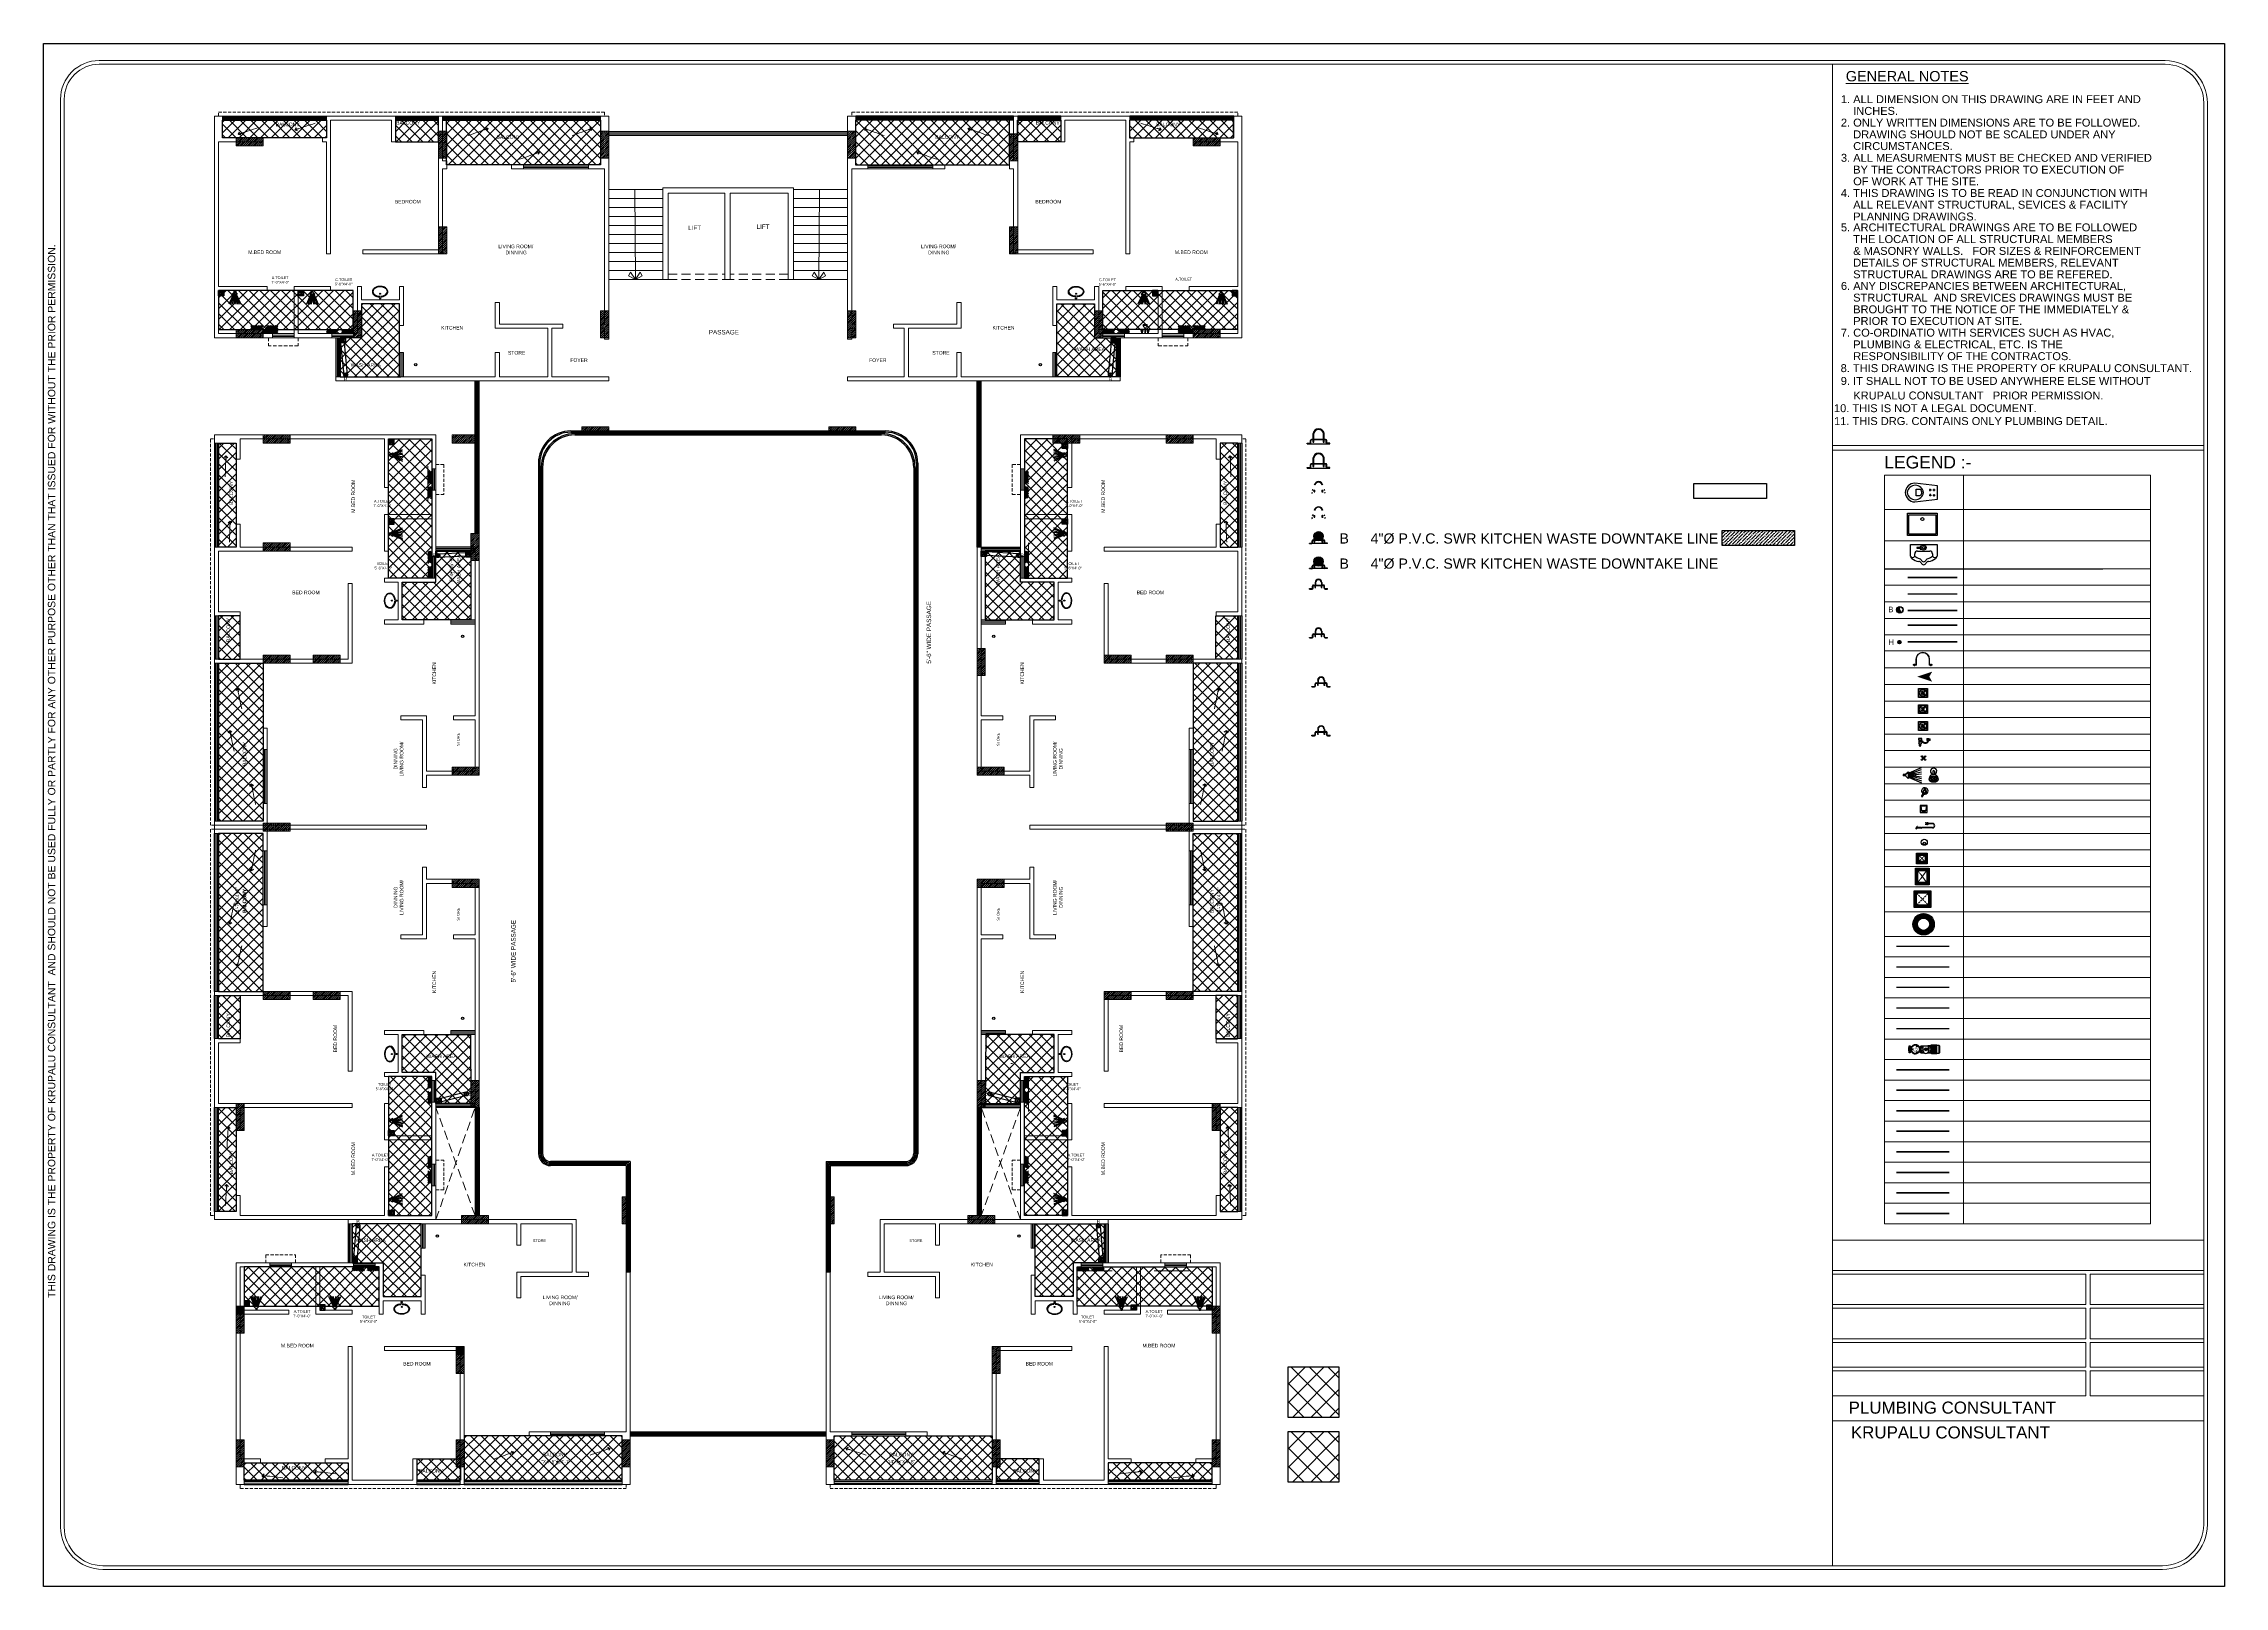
# Model space of a CAD drawing. Header units: inches. Extents: x 1807 to 67852, y 1160 to 20242.
# Drawn here: x 19087 to 21510, y 8125 to 9839 of the extents above; entities that cross this region are included whole.
import ezdxf
from ezdxf.enums import TextEntityAlignment as Align

# ---------------------------------------------------------------- set-up
doc = ezdxf.new("R2010")
doc.units = ezdxf.units.IN
doc.header["$MEASUREMENT"] = 0
doc.linetypes.add('DASHED', pattern=[0.75, 0.5, -0.25])
doc.linetypes.add('DASHED2', pattern=[0.375, 0.25, -0.125])
doc.layers.get('0').update_dxf_attribs({"lineweight": 20})
for name, color, linetype, lineweight in [('0.75 WATER', 192, 'Continuous', 40), ('02WINDOW & DOTTED', 8, 'Continuous', 20), ('1 WATER', 44, 'Continuous', 40), ('1.5 WATER PIPE', 224, 'Continuous', 40), ('12 R.C.C.', 146, 'FENCELINE1', 30), ('18 R.C.C.', 98, 'FENCELINE1', 30), ('2 WATER PIPE', 225, 'Continuous', 40), ('2.5 WATER PIPE', 4, 'Continuous', 40), ('3 WATER PIPE', 3, 'Continuous', 40), ('4 R.C.C.', 6, 'FENCELINE1', 30), ('4 upvc pip', 5, 'Continuous', 30), ('4 upvc pip hatch', 6, 'Continuous', 5), ('4. UPCV', 6, 'Continuous', 30), ('4WATER PIPE', 36, 'Continuous', 40), ('9 R.C.C.', 15, 'FENCELINE1', 30), ('A-HATCH', 252, 'Continuous', 13), ('AP_TEXT', 7, 'Continuous', 13), ('Bathing', 3, 'Continuous', 30), ('BLOCK', 7, 'Continuous', 0), ('COLD WATER', 4, 'Continuous', 30), ('column_01', 7, 'Continuous', 18), ('Dummy wall', 8, 'Continuous', 18), ('HATCH', 8, 'Continuous', 0), ('HOT LINE', 1, 'Continuous', 30), ('HOT LINE HATCH', 1, 'Continuous', 5), ('LEGEND', 7, 'Continuous', 15), ('M.H.', 1, 'Continuous', 30), ('N.WALL', 7, 'Continuous', 25), ('Nstair', 8, 'Continuous', 20), ('P_SANITARY FIXTURE', 151, 'Continuous', 5), ('PROJ.', 8, 'DASHED', 20), ('RAILING', 8, 'Continuous', 25), ('Railing 01', 8, 'Continuous', 18), ('RAIN WATER', 32, 'Continuous', 30), ('SHOP TEXT', 7, 'Continuous', 15), ('STCPL-P-DOMESTIC WATER PIPE', 150, 'DOMESTIC WATER SUPPLY PIPE LINE', 9), ('STCPL-P-U.CLAMP', 7, 'Continuous', 9), ('SUNK', 216, 'Continuous', 30), ('SUNK HTACH', 165, 'Continuous', 15), ('wall', 7, 'Continuous', 20), ('WALLS', 7, 'Continuous', 20), ('WINDOW', 8, 'Continuous', 15)]:
    doc.layers.add(name, color=color, linetype=linetype, lineweight=lineweight)
doc.layers.add('1.75', color=7, linetype='Continuous', lineweight=40, true_color=0x006b19)
doc.layers.add('6 R.C.C.', color=7, linetype='FENCELINE1', lineweight=30, true_color=0x707000)
for name, color, linetype in [('K.Text', 7, 'Continuous'), ('P_DOMESTIC', 142, 'Continuous'), ('STCPL-P-SW_TEXT', 7, 'Continuous')]:
    doc.layers.add(name, color=color, linetype=linetype)
doc.layers.add('RA_FURNITURE', color=251, linetype='Continuous', lineweight=18, transparency=0.85)
doc.styles.add('Krupalu', font='arial.ttf', dxfattribs={"height": 8})
doc.styles.add('Krupalu 1', font='arial.ttf')
doc.linetypes.add('DOMESTIC WATER SUPPLY PIPE LINE', pattern='A,0.5,-0.2,["DWS",Standard,S=0.1,R=0,X=-0.1,Y=-0.05],-0.25', length=0.95)
doc.linetypes.add('FENCELINE1', pattern='A,0.25,-0.1,[133,ltypeshp.shx,S=0.1,R=0,X=-0.1,Y=0],-0.1,1', length=1.45)
doc.dimstyles.new('Krupalu', dxfattribs={"dimtxt": 4, "dimasz": 4, "dimexe": 0, "dimexo": 0, "dimgap": 0.09, "dimtad": 0, "dimtoh": 1, "dimdec": 0, "dimzin": 3, "dimdsep": 46, "dimlunit": 4, "dimtxsty": 'Krupalu', "dimblk": 'DOTSMALL', "dimcen": 0, "dimse1": 1, "dimse2": 1, "dimclrd": 256, "dimclre": 256, "dimclrt": 7, "dimadec": 0, "dimazin": 0, "dimtfac": 1, "dimtdec": 0, "dimtofl": 0, "dimtmove": 1, "dimatfit": 0, "dimldrblk": 'OPEN90', "dimfxl": 1, "dimtolj": 1, "dimtzin": 0, "dimlwd": -1, "dimarcsym": 0})
pattern_1 = [(45, (-2883.8112, 0), (-1.0606601718, 1.0606601718), [])]
pattern_2 = [(45, (14690.3285, -55328.927), (-5.9662135, 5.9662135), []), (135, (14690.3285, -55328.927), (-5.9662135, -5.9662135), [])]
pattern_3 = [(135, (25003.986, -55328.927), (5.9662135, 5.9662135), []), (45, (25003.986, -55328.927), (5.9662135, -5.9662135), [])]
pattern_4 = [(135, (25004.1776, -55328.927), (5.9662135, 5.9662135), []), (45, (25004.1776, -55328.927), (5.9662135, -5.9662135), [])]
pattern_5 = [(45, (7239.1488, -82036.0392), (-1.325825215, 1.325825215), []), (45, (7240.0326, -82036.0392), (-1.325825215, 1.325825215), [])]
pattern_6 = [(135, (32455.1656, -82036.0392), (1.325825215, 1.325825215), []), (135, (32454.2817, -82036.0392), (1.325825215, 1.325825215), [])]
pattern_7 = [(135, (111070.7171, -3500.1794), (-1.325825215, -1.325825215), []), (135, (111070.7171, -3499.2955), (-1.325825215, -1.325825215), [])]
pattern_8 = [(225, (111070.7171, 21437.0292), (-1.325825215, 1.325825215), []), (225, (111070.7171, 21436.1453), (-1.325825215, 1.325825215), [])]
pattern_9 = [(315, (-71376.2134, 21437.0292), (1.325825215, 1.325825215), []), (315, (-71376.2134, 21436.1453), (1.325825215, 1.325825215), [])]
pattern_10 = [(135, (62618.15662, -84542.61441), (0.1767766953, 0.1767766953), [])]
pattern_11 = [(135, (62618.15662, -84542.61441), (0.1767766953, 0.1767766953), [])]
pattern_12 = [(45, (-71376.2134, -3500.1794), (1.325825215, -1.325825215), []), (45, (-71376.2134, -3499.2955), (1.325825215, -1.325825215), [])]
pattern_13 = [(135, (20812.77257, 6419.67034), (0.20375861, 0.20375861), []), (135, (20812.5688, 6419.67034), (0.20375861, 0.20375861), [0.144079095, -0.072039548])]
pattern_14 = [(45, (20199.4215, 6419.67034), (-0.20375861, 0.20375861), []), (45, (20199.62526, 6419.67034), (-0.20375861, 0.20375861), [0.144079095, -0.072039548])]
pattern_15 = [(135, (20809.9554, 6528.17123), (0.20375861, 0.20375861), []), (135, (20809.75163, 6528.17123), (0.20375861, 0.20375861), [0.144079095, -0.072039548])]
pattern_16 = [(45, (20196.60432, 6528.17123), (-0.20375861, 0.20375861), []), (45, (20196.80808, 6528.17123), (-0.20375861, 0.20375861), [0.144079095, -0.072039548])]
pattern_17 = [(135, (20809.9554, 6474.02567), (0.20375861, 0.20375861), []), (135, (20809.75163, 6474.02567), (0.20375861, 0.20375861), [0.144079095, -0.072039548])]
pattern_18 = [(45, (20196.60432, 6474.02567), (-0.20375861, 0.20375861), []), (45, (20196.80808, 6474.02567), (-0.20375861, 0.20375861), [0.144079095, -0.072039548])]
pattern_19 = [(135, (20812.77257, 6365.31502), (0.20375861, 0.20375861), []), (135, (20812.5688, 6365.31502), (0.20375861, 0.20375861), [0.144079095, -0.072039548])]
pattern_20 = [(45, (20199.4215, 6365.31502), (-0.20375861, 0.20375861), []), (45, (20199.62526, 6365.31502), (-0.20375861, 0.20375861), [0.144079095, -0.072039548])]

# ---------------------------------------------------------------- blocks, each defined once
blk = doc.blocks.new('46H')
at = {"layer": 'RA_FURNITURE'}
for p, q in [((158381.3, -626693.5), (158378.9, -626693.5)), ((158378.9, -626694.2), (158378.9, -626693.5)), ((158381.3, -626694.2), (158378.9, -626694.2)), ((158379.6, -626690.6), (158387.3, -626690.6)), ((158379.6, -626690.6), (158379.6, -626693.5)), ((158379.6, -626694.2), (158379.6, -626695.2)), ((158380.6, -626695.2), (158379.6, -626695.2)), ((158380.6, -626690.6), (158380.6, -626693.5)), ((158380.6, -626694.2), (158380.6, -626695.2)), ((158383.1, -626696.6), (158381, -626699.7)), ((158386.2, -626699.7), (158381, -626699.7)), ((158381.3, -626694.2), (158381.3, -626693.5)), ((158381.5, -626699.7), (158381.5, -626700.7)), ((158385.7, -626700.7), (158381.5, -626700.7)), ((158383.1, -626690.6), (158383.1, -626696.6)), ((158384.1, -626690.6), (158384.1, -626696.6)), ((158384.1, -626696.6), (158386.2, -626699.7)), ((158385.6, -626694.2), (158385.6, -626693.5)), ((158388.1, -626693.5), (158385.6, -626693.5)), ((158388.1, -626694.2), (158385.6, -626694.2)), ((158385.7, -626699.7), (158385.7, -626700.7)), ((158386.3, -626690.6), (158386.3, -626693.5)), ((158386.3, -626694.2), (158386.3, -626695.2)), ((158387.3, -626695.2), (158386.3, -626695.2)), ((158387.3, -626690.6), (158387.3, -626693.5)), ((158387.3, -626694.2), (158387.3, -626695.2)), ((158388.1, -626694.2), (158388.1, -626693.5))]:
    blk.add_line(p, q, dxfattribs=at)
blk = doc.blocks.new('A$C538C39F4')
at = {"layer": 'column_01', "lineweight": 18}
h = blk.add_hatch(color=8, dxfattribs=at)
h.dxf.hatch_style = 1
h.paths.add_polyline_path([(0, 9), (9, 9), (9, 0), (0, 0)])
at = {"layer": 'column_01'}
for p, q in [((9, 9), (0, 0)), ((0, 9), (9, 0))]:
    blk.add_line(p, q, dxfattribs=at)
blk.add_lwpolyline([(0, 9), (9, 9), (9, 0), (0, 0)], close=True, dxfattribs=at)
blk = doc.blocks.new('dfhtutrut')
at = {"layer": 'HATCH'}
h = blk.add_hatch(dxfattribs=at)
h.set_pattern_fill('ANSI31', color=256, scale=12, style=0)
h.set_pattern_definition(pattern_1)
h.paths.add_polyline_path([(142115.4, -629932.5), (142145.4, -629932.5), (142145.4, -629923.5), (142115.4, -629923.5)])
h = blk.add_hatch(dxfattribs=at)
h.set_pattern_fill('ANSI31', color=256, scale=12, style=0)
h.set_pattern_definition(pattern_1)
h.paths.add_polyline_path([(142340.4, -629916), (142340.4, -629946), (142349.4, -629946), (142349.4, -629916)])
h = blk.add_hatch(dxfattribs=at)
h.set_pattern_fill('ANSI31', color=256, scale=12, style=0)
h.set_pattern_definition(pattern_1)
h.paths.add_polyline_path([(142520.4, -629916), (142520.4, -629946), (142529.4, -629946), (142529.4, -629916)])
h = blk.add_hatch(dxfattribs=at)
h.set_pattern_fill('ANSI31', color=256, scale=12, style=0)
h.set_pattern_definition(pattern_1)
h.paths.add_polyline_path([(142794.9, -629916), (142794.9, -629946), (142803.9, -629946), (142803.9, -629916)])
h = blk.add_hatch(dxfattribs=at)
h.set_pattern_fill('ANSI31', color=256, scale=12, style=0)
h.set_pattern_definition(pattern_1)
h.paths.add_polyline_path([(142974.9, -629919), (142974.9, -629949), (142983.9, -629949), (142983.9, -629919)])
h = blk.add_hatch(dxfattribs=at)
h.set_pattern_fill('ANSI31', color=256, scale=12, style=0)
h.set_pattern_definition(pattern_1)
h.paths.add_polyline_path([(143208.9, -629932.5), (143178.9, -629932.5), (143178.9, -629923.5), (143208.9, -629923.5)])
h = blk.add_hatch(dxfattribs=at)
h.set_pattern_fill('ANSI31', color=256, scale=12, style=0)
h.set_pattern_definition(pattern_1)
h.paths.add_polyline_path([(142349.4, -630052.5), (142349.4, -630022.5), (142340.4, -630022.5), (142340.4, -630052.5)])
h = blk.add_hatch(dxfattribs=at)
h.set_pattern_fill('ANSI31', color=256, scale=12, style=0)
h.set_pattern_definition(pattern_1)
h.paths.add_polyline_path([(142983.9, -630052.5), (142983.9, -630022.5), (142974.9, -630022.5), (142974.9, -630052.5)])
h = blk.add_hatch(dxfattribs=at)
h.set_pattern_fill('ANSI31', color=256, scale=12, style=0)
h.set_pattern_definition(pattern_1)
h.paths.add_polyline_path([(142254.9, -630145.5), (142254.9, -630115.5), (142245.9, -630115.5), (142245.9, -630145.5)])
h = blk.add_hatch(dxfattribs=at)
h.set_pattern_fill('ANSI31', color=256, scale=12, style=0)
h.set_pattern_definition(pattern_1)
h.paths.add_polyline_path([(142529.4, -630145.5), (142529.4, -630115.5), (142520.4, -630115.5), (142520.4, -630145.5)])
h = blk.add_hatch(dxfattribs=at)
h.set_pattern_fill('ANSI31', color=256, scale=12, style=0)
h.set_pattern_definition(pattern_1)
h.paths.add_polyline_path([(142803.9, -630145.5), (142803.9, -630115.5), (142794.9, -630115.5), (142794.9, -630145.5)])
h = blk.add_hatch(dxfattribs=at)
h.set_pattern_fill('ANSI31', color=256, scale=12, style=0)
h.set_pattern_definition(pattern_1)
h.paths.add_polyline_path([(143078.4, -630145.5), (143078.4, -630115.5), (143069.4, -630115.5), (143069.4, -630145.5)])
h = blk.add_hatch(dxfattribs=at)
h.set_pattern_fill('ANSI31', color=256, scale=12, style=0)
h.set_pattern_definition(pattern_1)
h.paths.add_polyline_path([(142115.4, -630145.5), (142145.4, -630145.5), (142145.4, -630136.5), (142115.4, -630136.5)])
h = blk.add_hatch(dxfattribs=at)
h.set_pattern_fill('ANSI31', color=256, scale=12, style=0)
h.set_pattern_definition(pattern_1)
h.paths.add_polyline_path([(143208.9, -630145.5), (143178.9, -630145.5), (143178.9, -630136.5), (143208.9, -630136.5)])
h = blk.add_hatch(dxfattribs=at)
h.set_pattern_fill('ANSI31', color=256, scale=12, style=0)
h.set_pattern_definition(pattern_1)
h.paths.add_polyline_path([(142529.4, -630244.5), (142499.4, -630244.5), (142499.4, -630253.5), (142529.4, -630253.5)])
h = blk.add_hatch(dxfattribs=at)
h.set_pattern_fill('ANSI31', color=256, scale=12, style=0)
h.set_pattern_definition(pattern_1)
h.paths.add_polyline_path([(142803.9, -630244.5), (142773.9, -630244.5), (142773.9, -630253.5), (142803.9, -630253.5)])
h = blk.add_hatch(dxfattribs=at)
h.set_pattern_fill('ANSI31', color=256, scale=12, style=0)
h.set_pattern_definition(pattern_1)
h.paths.add_polyline_path([(142145.4, -630262.5), (142175.4, -630262.5), (142175.4, -630253.5), (142145.4, -630253.5)])
h = blk.add_hatch(dxfattribs=at)
h.set_pattern_fill('ANSI31', color=256, scale=12, style=0)
h.set_pattern_definition(pattern_1)
h.paths.add_polyline_path([(142385.4, -630262.5), (142355.4, -630262.5), (142355.4, -630253.5), (142385.4, -630253.5)])
h = blk.add_hatch(dxfattribs=at)
h.set_pattern_fill('ANSI31', color=256, scale=12, style=0)
h.set_pattern_definition(pattern_1)
h.paths.add_polyline_path([(143022.9, -630262.5), (143052.9, -630262.5), (143052.9, -630253.5), (143022.9, -630253.5)])
h = blk.add_hatch(dxfattribs=at)
h.set_pattern_fill('ANSI31', color=256, scale=12, style=0)
h.set_pattern_definition(pattern_1)
h.paths.add_polyline_path([(143178.9, -630262.5), (143148.9, -630262.5), (143148.9, -630253.5), (143178.9, -630253.5)])
h = blk.add_hatch(dxfattribs=at)
h.set_pattern_fill('ANSI31', color=256, scale=12, style=0)
h.set_pattern_definition(pattern_1)
h.paths.add_polyline_path([(142376.4, -630363), (142376.4, -630393), (142385.4, -630393), (142385.4, -630363)])
h = blk.add_hatch(dxfattribs=at)
h.set_pattern_fill('ANSI31', color=256, scale=12, style=0)
h.set_pattern_definition(pattern_1)
h.paths.add_polyline_path([(142145.4, -630382.5), (142175.4, -630382.5), (142175.4, -630373.5), (142145.4, -630373.5)])
h = blk.add_hatch(dxfattribs=at)
h.set_pattern_fill('ANSI31', color=256, scale=12, style=0)
h.set_pattern_definition(pattern_1)
h.paths.add_polyline_path([(142938.9, -630490.5), (142938.9, -630520.5), (142947.9, -630520.5), (142947.9, -630490.5)])
h = blk.add_hatch(dxfattribs=at)
h.set_pattern_fill('ANSI31', color=256, scale=12, style=0)
h.set_pattern_definition(pattern_1)
h.paths.add_polyline_path([(142145.4, -630507), (142175.4, -630507), (142175.4, -630498), (142145.4, -630498)])
h = blk.add_hatch(dxfattribs=at)
h.set_pattern_fill('ANSI31', color=256, scale=12, style=0)
h.set_pattern_definition(pattern_1)
h.paths.add_polyline_path([(142230.9, -630507), (142200.9, -630507), (142200.9, -630498), (142230.9, -630498)])
h = blk.add_hatch(dxfattribs=at)
h.set_pattern_fill('ANSI31', color=256, scale=12, style=0)
h.set_pattern_definition(pattern_1)
h.paths.add_polyline_path([(143079.9, -630507), (143109.9, -630507), (143109.9, -630498), (143079.9, -630498)])
h = blk.add_hatch(dxfattribs=at)
h.set_pattern_fill('ANSI31', color=256, scale=12, style=0)
h.set_pattern_definition(pattern_1)
h.paths.add_polyline_path([(143178.9, -630507), (143148.9, -630507), (143148.9, -630498), (143178.9, -630498)])
h = blk.add_hatch(dxfattribs=at)
h.set_pattern_fill('ANSI31', color=256, scale=12, style=0)
h.set_pattern_definition(pattern_1)
h.paths.add_polyline_path([(142385.4, -630622.5), (142355.4, -630622.5), (142355.4, -630631.5), (142385.4, -630631.5)])
h = blk.add_hatch(dxfattribs=at)
h.set_pattern_fill('ANSI31', color=256, scale=12, style=0)
h.set_pattern_definition(pattern_1)
h.paths.add_polyline_path([(142938.9, -630631.5), (142968.9, -630631.5), (142968.9, -630622.5), (142938.9, -630622.5)])
h = blk.add_hatch(dxfattribs=at)
h.set_pattern_fill('ANSI31', color=256, scale=12, style=0)
h.set_pattern_definition(pattern_1)
h.paths.add_polyline_path([(142145.4, -630693.7), (142175.4, -630693.7), (142175.4, -630684.7), (142145.4, -630684.7)])
h = blk.add_hatch(dxfattribs=at)
h.set_pattern_fill('ANSI31', color=256, scale=12, style=0)
h.set_pattern_definition(pattern_1)
h.paths.add_polyline_path([(143178.9, -630693.7), (143148.9, -630693.7), (143148.9, -630684.7), (143178.9, -630684.7)])
h = blk.add_hatch(dxfattribs=at)
h.set_pattern_fill('ANSI31', color=256, scale=12, style=0)
h.set_pattern_definition(pattern_1)
h.paths.add_polyline_path([(142385.4, -630747), (142355.4, -630747), (142355.4, -630756), (142385.4, -630756)])
h = blk.add_hatch(dxfattribs=at)
h.set_pattern_fill('ANSI31', color=256, scale=12, style=0)
h.set_pattern_definition(pattern_1)
h.paths.add_polyline_path([(142938.9, -630756), (142968.9, -630756), (142968.9, -630747), (142938.9, -630747)])
h = blk.add_hatch(dxfattribs=at)
h.set_pattern_fill('ANSI31', color=256, scale=12, style=0)
h.set_pattern_definition(pattern_1)
h.paths.add_polyline_path([(142145.4, -630880.5), (142175.4, -630880.5), (142175.4, -630871.5), (142145.4, -630871.5)])
h = blk.add_hatch(dxfattribs=at)
h.set_pattern_fill('ANSI31', color=256, scale=12, style=0)
h.set_pattern_definition(pattern_1)
h.paths.add_polyline_path([(142230.9, -630880.5), (142200.9, -630880.5), (142200.9, -630871.5), (142230.9, -630871.5)])
h = blk.add_hatch(dxfattribs=at)
h.set_pattern_fill('ANSI31', color=256, scale=12, style=0)
h.set_pattern_definition(pattern_1)
h.paths.add_polyline_path([(143079.9, -630880.5), (143109.9, -630880.5), (143109.9, -630871.5), (143079.9, -630871.5)])
h = blk.add_hatch(dxfattribs=at)
h.set_pattern_fill('ANSI31', color=256, scale=12, style=0)
h.set_pattern_definition(pattern_1)
h.paths.add_polyline_path([(143178.9, -630880.5), (143148.9, -630880.5), (143148.9, -630871.5), (143178.9, -630871.5)])
h = blk.add_hatch(dxfattribs=at)
h.set_pattern_fill('ANSI31', color=256, scale=12, style=0)
h.set_pattern_definition(pattern_1)
h.paths.add_polyline_path([(142385.4, -631000.5), (142385.4, -630970.5), (142376.4, -630970.5), (142376.4, -631000.5)])
h = blk.add_hatch(dxfattribs=at)
h.set_pattern_fill('ANSI31', color=256, scale=12, style=0)
h.set_pattern_definition(pattern_1)
h.paths.add_polyline_path([(142947.9, -631000.5), (142947.9, -630970.5), (142938.9, -630970.5), (142938.9, -631000.5)])
h = blk.add_hatch(dxfattribs=at)
h.set_pattern_fill('ANSI31', color=256, scale=12, style=0)
h.set_pattern_definition(pattern_1)
h.paths.add_polyline_path([(142115.4, -630996), (142115.4, -631026), (142124.4, -631026), (142124.4, -630996)])
h = blk.add_hatch(dxfattribs=at)
h.set_pattern_fill('ANSI31', color=256, scale=12, style=0)
h.set_pattern_definition(pattern_1)
h.paths.add_polyline_path([(143199.9, -630996), (143199.9, -631026), (143208.9, -631026), (143208.9, -630996)])
h = blk.add_hatch(dxfattribs=at)
h.set_pattern_fill('ANSI31', color=256, scale=12, style=0)
h.set_pattern_definition(pattern_1)
h.paths.add_polyline_path([(142395.9, -631120.5), (142365.9, -631120.5), (142365.9, -631129.5), (142395.9, -631129.5)])
h = blk.add_hatch(dxfattribs=at)
h.set_pattern_fill('ANSI31', color=256, scale=12, style=0)
h.set_pattern_definition(pattern_1)
h.paths.add_polyline_path([(142553.4, -631129.5), (142553.4, -631099.5), (142544.4, -631099.5), (142544.4, -631129.5)])
h = blk.add_hatch(dxfattribs=at)
h.set_pattern_fill('ANSI31', color=256, scale=12, style=0)
h.set_pattern_definition(pattern_1)
h.paths.add_polyline_path([(142779.9, -631129.5), (142779.9, -631099.5), (142770.9, -631099.5), (142770.9, -631129.5)])
h = blk.add_hatch(dxfattribs=at)
h.set_pattern_fill('ANSI31', color=256, scale=12, style=0)
h.set_pattern_definition(pattern_1)
h.paths.add_polyline_path([(142928.4, -631129.5), (142958.4, -631129.5), (142958.4, -631120.5), (142928.4, -631120.5)])
h = blk.add_hatch(dxfattribs=at)
h.set_pattern_fill('ANSI31', color=256, scale=12, style=0)
h.set_pattern_definition(pattern_1)
edge = h.paths.add_edge_path()
edge.add_line((142115.4, -631221), (142124.4, -631221))
edge.add_line((142124.4, -631221), (142115.4, -631230))
edge.add_line((142115.4, -631230), (142124.4, -631230))
h = blk.add_hatch(dxfattribs=at)
h.set_pattern_fill('ANSI31', color=256, scale=12, style=0)
h.set_pattern_definition(pattern_1)
edge = h.paths.add_edge_path()
edge.add_line((142115.4, -631221), (142124.4, -631221))
h = blk.add_hatch(dxfattribs=at)
h.set_pattern_fill('ANSI31', color=256, scale=12, style=0)
h.set_pattern_definition(pattern_1)
h.paths.add_polyline_path([(142115.4, -631221), (142115.4, -631251), (142124.4, -631251), (142124.4, -631221)])
h.paths.add_polyline_path([(142124.4, -631230), (142115.4, -631221), (142115.4, -631230), (142124.4, -631221), (142124.4, -631230)], flags=16)
h = blk.add_hatch(dxfattribs=at)
h.set_pattern_fill('ANSI31', color=256, scale=12, style=0)
h.set_pattern_definition(pattern_1)
edge = h.paths.add_edge_path()
edge.add_line((142115.4, -631230), (142124.4, -631230))
h = blk.add_hatch(dxfattribs=at)
h.set_pattern_fill('ANSI31', color=256, scale=12, style=0)
h.set_pattern_definition(pattern_1)
h.paths.add_polyline_path([(143208.9, -631221), (143208.9, -631251), (143199.9, -631251), (143199.9, -631221)])
h = blk.add_hatch(dxfattribs=at)
h.set_pattern_fill('ANSI31', color=256, scale=12, style=0)
h.set_pattern_definition(pattern_1)
edge = h.paths.add_edge_path()
edge.add_line((142359.9, -631266), (142368.9, -631266))
h = blk.add_hatch(dxfattribs=at)
h.set_pattern_fill('ANSI31', color=256, scale=12, style=0)
h.set_pattern_definition(pattern_1)
h.paths.add_polyline_path([(142368.9, -631266), (142368.9, -631296), (142359.9, -631296), (142359.9, -631266)])
h.paths.add_polyline_path([(142368.9, -631275), (142359.9, -631266), (142359.9, -631275), (142368.9, -631266), (142368.9, -631275)], flags=16)
h = blk.add_hatch(dxfattribs=at)
h.set_pattern_fill('ANSI31', color=256, scale=12, style=0)
h.set_pattern_definition(pattern_1)
h.paths.add_polyline_path([(142964.4, -631266), (142964.4, -631296), (142955.4, -631296), (142955.4, -631266)])
h = blk.add_hatch(dxfattribs=at)
h.set_pattern_fill('ANSI31', color=256, scale=12, style=0)
h.set_pattern_definition(pattern_1)
edge = h.paths.add_edge_path()
edge.add_line((142359.9, -631275), (142368.9, -631275))
h = blk.add_hatch(dxfattribs=at)
h.set_pattern_fill('ANSI31', color=256, scale=12, style=0)
h.set_pattern_definition(pattern_1)
edge = h.paths.add_edge_path()
edge.add_line((142359.9, -631275), (142368.9, -631275))
h = blk.add_hatch(dxfattribs=at)
h.set_pattern_fill('ANSI31', color=256, scale=12, style=0)
h.set_pattern_definition(pattern_1)
h.paths.add_polyline_path([(142124.4, -631399.5), (142124.4, -631369.5), (142115.4, -631369.5), (142115.4, -631399.5)])
h = blk.add_hatch(dxfattribs=at)
h.set_pattern_fill('ANSI31', color=256, scale=12, style=0)
h.set_pattern_definition(pattern_1)
h.paths.add_polyline_path([(142368.9, -631399.5), (142368.9, -631369.5), (142359.9, -631369.5), (142359.9, -631399.5)])
h = blk.add_hatch(dxfattribs=at)
h.set_pattern_fill('ANSI31', color=256, scale=12, style=0)
h.set_pattern_definition(pattern_1)
h.paths.add_polyline_path([(142553.4, -631399.5), (142553.4, -631369.5), (142544.4, -631369.5), (142544.4, -631399.5)])
h = blk.add_hatch(dxfattribs=at)
h.set_pattern_fill('ANSI31', color=256, scale=12, style=0)
h.set_pattern_definition(pattern_1)
h.paths.add_polyline_path([(142779.9, -631399.5), (142779.9, -631369.5), (142770.9, -631369.5), (142770.9, -631399.5)])
h = blk.add_hatch(dxfattribs=at)
h.set_pattern_fill('ANSI31', color=256, scale=12, style=0)
h.set_pattern_definition(pattern_1)
h.paths.add_polyline_path([(142964.4, -631399.5), (142964.4, -631369.5), (142955.4, -631369.5), (142955.4, -631399.5)])
h = blk.add_hatch(dxfattribs=at)
h.set_pattern_fill('ANSI31', color=256, scale=12, style=0)
h.set_pattern_definition(pattern_1)
h.paths.add_polyline_path([(143208.9, -631399.5), (143208.9, -631369.5), (143199.9, -631369.5), (143199.9, -631399.5)])
at = {"layer": 'column_01'}
for points in [[(142115.4, -629932.5), (142145.4, -629932.5), (142145.4, -629923.5), (142115.4, -629923.5)], [(142340.4, -629916), (142340.4, -629946), (142349.4, -629946), (142349.4, -629916)], [(142520.4, -629916), (142520.4, -629946), (142529.4, -629946), (142529.4, -629916)], [(142794.9, -629916), (142794.9, -629946), (142803.9, -629946), (142803.9, -629916)], [(142974.9, -629919), (142974.9, -629949), (142983.9, -629949), (142983.9, -629919)], [(143208.9, -629932.5), (143178.9, -629932.5), (143178.9, -629923.5), (143208.9, -629923.5)], [(142349.4, -630052.5), (142349.4, -630022.5), (142340.4, -630022.5), (142340.4, -630052.5)], [(142983.9, -630052.5), (142983.9, -630022.5), (142974.9, -630022.5), (142974.9, -630052.5)], [(142254.9, -630145.5), (142254.9, -630115.5), (142245.9, -630115.5), (142245.9, -630145.5)], [(142529.4, -630145.5), (142529.4, -630115.5), (142520.4, -630115.5), (142520.4, -630145.5)], [(142803.9, -630145.5), (142803.9, -630115.5), (142794.9, -630115.5), (142794.9, -630145.5)], [(143078.4, -630145.5), (143078.4, -630115.5), (143069.4, -630115.5), (143069.4, -630145.5)], [(142115.4, -630145.5), (142145.4, -630145.5), (142145.4, -630136.5), (142115.4, -630136.5)], [(143208.9, -630145.5), (143178.9, -630145.5), (143178.9, -630136.5), (143208.9, -630136.5)], [(142529.4, -630244.5), (142499.4, -630244.5), (142499.4, -630253.5), (142529.4, -630253.5)], [(142803.9, -630244.5), (142773.9, -630244.5), (142773.9, -630253.5), (142803.9, -630253.5)], [(142145.4, -630262.5), (142175.4, -630262.5), (142175.4, -630253.5), (142145.4, -630253.5)], [(142385.4, -630262.5), (142355.4, -630262.5), (142355.4, -630253.5), (142385.4, -630253.5)], [(143022.9, -630262.5), (143052.9, -630262.5), (143052.9, -630253.5), (143022.9, -630253.5)], [(143178.9, -630262.5), (143148.9, -630262.5), (143148.9, -630253.5), (143178.9, -630253.5)], [(142376.4, -630363), (142376.4, -630393), (142385.4, -630393), (142385.4, -630363)], [(142145.4, -630382.5), (142175.4, -630382.5), (142175.4, -630373.5), (142145.4, -630373.5)], [(142938.9, -630490.5), (142938.9, -630520.5), (142947.9, -630520.5), (142947.9, -630490.5)], [(142145.4, -630507), (142175.4, -630507), (142175.4, -630498), (142145.4, -630498)], [(142230.9, -630507), (142200.9, -630507), (142200.9, -630498), (142230.9, -630498)], [(143079.9, -630507), (143109.9, -630507), (143109.9, -630498), (143079.9, -630498)], [(143178.9, -630507), (143148.9, -630507), (143148.9, -630498), (143178.9, -630498)], [(142385.4, -630622.5), (142355.4, -630622.5), (142355.4, -630631.5), (142385.4, -630631.5)], [(142938.9, -630631.5), (142968.9, -630631.5), (142968.9, -630622.5), (142938.9, -630622.5)], [(142145.4, -630693.7), (142175.4, -630693.7), (142175.4, -630684.7), (142145.4, -630684.7)], [(143178.9, -630693.7), (143148.9, -630693.7), (143148.9, -630684.7), (143178.9, -630684.7)], [(142385.4, -630747), (142355.4, -630747), (142355.4, -630756), (142385.4, -630756)], [(142938.9, -630756), (142968.9, -630756), (142968.9, -630747), (142938.9, -630747)], [(142145.4, -630880.5), (142175.4, -630880.5), (142175.4, -630871.5), (142145.4, -630871.5)], [(142230.9, -630880.5), (142200.9, -630880.5), (142200.9, -630871.5), (142230.9, -630871.5)], [(143079.9, -630880.5), (143109.9, -630880.5), (143109.9, -630871.5), (143079.9, -630871.5)], [(143178.9, -630880.5), (143148.9, -630880.5), (143148.9, -630871.5), (143178.9, -630871.5)], [(142385.4, -631000.5), (142385.4, -630970.5), (142376.4, -630970.5), (142376.4, -631000.5)], [(142947.9, -631000.5), (142947.9, -630970.5), (142938.9, -630970.5), (142938.9, -631000.5)], [(142115.4, -630996), (142115.4, -631026), (142124.4, -631026), (142124.4, -630996)], [(143199.9, -630996), (143199.9, -631026), (143208.9, -631026), (143208.9, -630996)], [(142395.9, -631120.5), (142365.9, -631120.5), (142365.9, -631129.5), (142395.9, -631129.5)], [(142553.4, -631129.5), (142553.4, -631099.5), (142544.4, -631099.5), (142544.4, -631129.5)], [(142779.9, -631129.5), (142779.9, -631099.5), (142770.9, -631099.5), (142770.9, -631129.5)], [(142928.4, -631129.5), (142958.4, -631129.5), (142958.4, -631120.5), (142928.4, -631120.5)], [(142115.4, -631221), (142115.4, -631251), (142124.4, -631251), (142124.4, -631221)], [(143208.9, -631221), (143208.9, -631251), (143199.9, -631251), (143199.9, -631221)], [(142368.9, -631266), (142368.9, -631296), (142359.9, -631296), (142359.9, -631266)], [(142964.4, -631266), (142964.4, -631296), (142955.4, -631296), (142955.4, -631266)], [(142124.4, -631399.5), (142124.4, -631369.5), (142115.4, -631369.5), (142115.4, -631399.5)], [(142368.9, -631399.5), (142368.9, -631369.5), (142359.9, -631369.5), (142359.9, -631399.5)], [(142553.4, -631399.5), (142553.4, -631369.5), (142544.4, -631369.5), (142544.4, -631399.5)], [(142779.9, -631399.5), (142779.9, -631369.5), (142770.9, -631369.5), (142770.9, -631399.5)], [(142964.4, -631399.5), (142964.4, -631369.5), (142955.4, -631369.5), (142955.4, -631399.5)], [(143208.9, -631399.5), (143208.9, -631369.5), (143199.9, -631369.5), (143199.9, -631399.5)]]:
    blk.add_lwpolyline(points, close=True, dxfattribs=at)
at = {"layer": 'column_01', "xscale": -1}
blk.add_blockref('A$C538C39F4', (142124.4, -631230), dxfattribs=at)
at = {"layer": 'column_01'}
blk.add_blockref('A$C538C39F4', (142359.9, -631275), dxfattribs=at)
blk = doc.blocks.new('Shower')
at = {"layer": 'Bathing'}
h = blk.add_hatch(color=256, dxfattribs=at)
h.paths.add_polyline_path([(60267.4, -3620.4), (60268.7, -3620.4), (60268.7, -3618.6), (60267.4, -3618.6)])
h.paths.add_polyline_path([(60270.2, -3623.6), (60270.7, -3622.8), (60265.3, -3622.8), (60266.1, -3623.6)])
at = {"layer": 'Bathing', "ltscale": 3}
for p, q in [((60266.1, -3623.6), (60261.5, -3634)), ((60266.8, -3623.6), (60263.2, -3634)), ((60267.4, -3623.6), (60265.2, -3634)), ((60267.4, -3620.4), (60265.3, -3622.8)), ((60265.3, -3622.8), (60266.1, -3623.6)), ((60270.7, -3622.8), (60265.3, -3622.8)), ((60266.1, -3623.6), (60270.2, -3623.6)), ((60268, -3623.6), (60266.8, -3634)), ((60267.4, -3620.4), (60267.4, -3618.6)), ((60268.7, -3618.6), (60267.4, -3618.6)), ((60268.7, -3618.6), (60267.4, -3618.6)), ((60268.7, -3620.4), (60267.4, -3620.4)), ((60268.7, -3620.4), (60267.4, -3620.4)), ((60268, -3623.6), (60269.3, -3634)), ((60268.7, -3620.4), (60268.7, -3618.6)), ((60268.7, -3620.4), (60270.7, -3622.8)), ((60268.7, -3623.6), (60270.9, -3634)), ((60269.3, -3623.6), (60272.9, -3634)), ((60269.9, -3623.6), (60274.6, -3634)), ((60270.2, -3623.6), (60270.7, -3622.8))]:
    blk.add_line(p, q, dxfattribs=at)
for points in [[(60267.4, -3620.4), (60265.3, -3622.8)], [(60270.7, -3622.8), (60268.7, -3620.4)]]:
    blk.add_lwpolyline(points, dxfattribs=at)
blk.add_circle((60268, -3627), 1.78, dxfattribs=at)
blk = doc.blocks.new('rwrwq')
at = {"layer": 'Bathing'}
for points in [[(19894.4, -3202.3), (19894.4, -3196.3), (19900.4, -3196.3), (19900.4, -3202.3)], [(19894.6, -3202.1), (19894.6, -3196.6), (19900.1, -3196.6), (19900.1, -3202.1)]]:
    blk.add_lwpolyline(points, close=True, dxfattribs=at)
for centre, radius in [((19897.4, -3199.3), 2.42), ((19895.9, -3197.9), 0.129), ((19897.4, -3198.1), 0.129), ((19897.4, -3198.1), 0.129), ((19898.8, -3197.9), 0.129), ((19895.5, -3199.3), 0.129), ((19895.9, -3200.8), 0.129), ((19896.2, -3199.3), 0.129), ((19896.4, -3198.4), 0.129), ((19896.4, -3200.3), 0.129), ((19896.9, -3199.3), 0.129), ((19896.9, -3198.9), 0.129), ((19896.9, -3199.8), 0.129), ((19897.4, -3198.8), 0.129), ((19897.4, -3198.8), 0.129), ((19897.4, -3199.3), 0.129), ((19897.4, -3199.8), 0.129), ((19897.4, -3199.8), 0.129), ((19897.4, -3200.6), 0.129), ((19897.4, -3200.6), 0.129), ((19897.4, -3201.3), 0.129), ((19897.4, -3201.3), 0.129), ((19897.8, -3198.9), 0.129), ((19897.9, -3199.3), 0.129), ((19897.8, -3199.8), 0.129), ((19898.3, -3198.4), 0.129), ((19898.3, -3200.3), 0.129), ((19898.5, -3199.3), 0.129), ((19898.8, -3200.8), 0.129)]:
    blk.add_circle(centre, radius, dxfattribs=at)
blk = doc.blocks.new('DFGHERA')
at = {"layer": 'HATCH'}
h = blk.add_hatch(dxfattribs=at)
h.set_pattern_fill('ANSI32', color=256, scale=8, angle=90, style=0)
h.paths.add_polyline_path([(60596.9, -3942.1, 1), (60638.9, -3942.1, 1)])
h.paths.add_polyline_path([(60629.9, -3942.1, 1), (60605.9, -3942.1, 1)], flags=16)
at = {"layer": 'M.H.'}
for radius in [21, 12]:
    blk.add_circle((60617.9, -3942.1), radius, dxfattribs=at)
blk = doc.blocks.new('ASDFDSF')
at = {"layer": 'HATCH'}
h = blk.add_hatch(dxfattribs=at)
h.set_pattern_fill('ANSI32', color=256, scale=4, style=0)
h.paths.add_polyline_path([(60739.9, -3794.5), (60706.9, -3794.5), (60706.9, -3827.5), (60739.9, -3827.5)])
h.paths.add_polyline_path([(60735.4, -3799), (60735.4, -3823), (60711.4, -3823), (60711.4, -3799)], flags=16)
at = {"layer": 'HATCH', "linetype": 'DASHED2', "ltscale": 15}
for p, q in [((60711.4, -3799), (60735.4, -3823)), ((60711.4, -3823), (60735.4, -3799))]:
    blk.add_line(p, q, dxfattribs=at)
at = {"layer": 'M.H.'}
for points in [[(60706.9, -3794.5), (60739.9, -3794.5), (60739.9, -3827.5), (60706.9, -3827.5)], [(60711.4, -3799), (60735.4, -3799), (60735.4, -3823), (60711.4, -3823)]]:
    blk.add_lwpolyline(points, close=True, dxfattribs=at)
blk = doc.blocks.new('GDFHJHUKU')
at = {"layer": 'HATCH'}
h = blk.add_hatch(dxfattribs=at)
h.set_pattern_fill('ANSI32', color=256, scale=4, style=0)
h.paths.add_polyline_path([(60715.7, -3842.5), (60688.7, -3842.5), (60688.7, -3875.5), (60715.7, -3875.5)])
h.paths.add_polyline_path([(60711.2, -3871), (60693.2, -3871), (60693.2, -3847), (60711.2, -3847)], flags=16)
at = {"layer": 'HATCH', "linetype": 'DASHED2', "ltscale": 3}
for p, q in [((60693.2, -3847), (60711.2, -3871)), ((60693.2, -3871), (60711.2, -3847))]:
    blk.add_line(p, q, dxfattribs=at)
at = {"layer": 'M.H.'}
for points in [[(60688.7, -3842.5), (60715.7, -3842.5), (60715.7, -3875.5), (60688.7, -3875.5)], [(60693.2, -3847), (60711.2, -3847), (60711.2, -3871), (60693.2, -3871)]]:
    blk.add_lwpolyline(points, close=True, dxfattribs=at)
blk = doc.blocks.new('fuy')
at = {"layer": 'COLD WATER'}
blk.add_hatch(color=256, dxfattribs=at).paths.add_polyline_path([(11218.8, 91113.8, 1), (11218.8, 91116.3, 1)])
for p, q in [((11216.7, 91128.9), (11215.8, 91130.1)), ((11219.4, 91131.3), (11217.2, 91131.3)), ((11221, 91128.9), (11221.8, 91130.1)), ((11214.7, 91102.6), (11214.7, 91104.5)), ((11214.7, 91104.5), (11222.9, 91104.5)), ((11215.3, 91119.5), (11215.3, 91116.5)), ((11215.3, 91119.5), (11222.1, 91119.5)), ((11215.3, 91113.5), (11215.3, 91109.5)), ((11216.6, 91121.3), (11215.5, 91119.5)), ((11220.8, 91121.2), (11222.1, 91119.5)), ((11222.1, 91119.5), (11222.1, 91113)), ((11222.1, 91109.5), (11222.1, 91113)), ((11222.9, 91104.5), (11222.9, 91102.6)), ((11222.9, 91102.6), (11214.7, 91102.6))]:
    blk.add_line(p, q, dxfattribs=at)
for points in [[(11222.2, 91131), (11222.2, 91130.1), (11215.5, 91130.1), (11215.5, 91131)], [(11217.2, 91131), (11217.2, 91131.3), (11220.4, 91131.3), (11220.4, 91131)]]:
    blk.add_lwpolyline(points, close=True, dxfattribs=at)
for points in [[(11214.9, 91109.5), (11214.9, 91110.1), (11215.3, 91110.1)], [(11222.7, 91104.5), (11222.7, 91109.5), (11214.9, 91109.5), (11214.9, 91104.5)], [(11222.7, 91109.5), (11222.7, 91110.2), (11222.1, 91110.2)], [(11222.9, 91102.6), (11222.2, 91101.8), (11215.4, 91101.8), (11214.7, 91102.6)]]:
    blk.add_lwpolyline(points, dxfattribs=at)
blk.add_circle((11218.8, 91115), 1.22, dxfattribs=at)
for start, end in [(163.622, 16.378), (16.378, 163.622)]:
    blk.add_arc((11218.8, 91125.1), 4.4, start, end, dxfattribs=at)
at = {"layer": 'HATCH'}
for p, q in [((11217.1, 91129.1), (11217.1, 91130.1)), ((11218.8, 91130.1), (11218.8, 91129.2)), ((11220.6, 91130.1), (11220.6, 91129.1)), ((11215.5, 91109.5), (11215.5, 91104.5)), ((11215.9, 91119.5), (11215.9, 91117.2)), ((11216.4, 91119), (11215.9, 91119.5)), ((11215.9, 91112.9), (11215.9, 91110.4)), ((11216.4, 91110.9), (11215.9, 91110.4)), ((11215.9, 91110.4), (11217.9, 91110.4)), ((11216, 91109.5), (11216, 91104.5)), ((11216.4, 91117.4), (11216.4, 91119)), ((11216.4, 91119), (11217.9, 91119)), ((11216.4, 91112.6), (11216.4, 91110.9)), ((11216.4, 91110.9), (11217.9, 91110.9)), ((11216.5, 91109.5), (11216.5, 91104.5)), ((11216.6, 91119.8), (11216.6, 91121.3)), ((11217, 91109.5), (11217, 91104.5)), ((11217.5, 91109.5), (11217.5, 91104.5)), ((11217.9, 91119.5), (11217.9, 91117.8)), ((11217.9, 91110.4), (11217.9, 91112.3)), ((11218, 91109.5), (11218, 91104.5)), ((11218.5, 91109.5), (11218.5, 91104.5)), ((11219, 91109.5), (11219, 91109)), ((11219, 91105.8), (11219, 91104.5)), ((11219.3, 91109), (11219.3, 91105.8)), ((11219.5, 91109.5), (11219.5, 91109)), ((11219.5, 91105.8), (11219.5, 91104.5)), ((11219.8, 91119.5), (11219.8, 91117.8)), ((11221.2, 91119), (11219.8, 91119)), ((11219.8, 91110.4), (11219.8, 91112.3)), ((11221.2, 91110.9), (11219.8, 91110.9)), ((11221.7, 91110.4), (11219.8, 91110.4)), ((11220, 91109.5), (11220, 91109)), ((11220.6, 91108.4), (11220, 91108.5)), ((11220.6, 91106.5), (11220, 91106.5)), ((11220, 91105.8), (11220, 91104.5)), ((11220.5, 91109.5), (11220.5, 91109)), ((11220.5, 91105.8), (11220.5, 91104.5)), ((11220.8, 91119.8), (11220.8, 91121.2)), ((11221, 91109.5), (11221, 91109)), ((11221, 91105.8), (11221, 91104.5)), ((11221.2, 91119), (11221.7, 91119.5)), ((11221.2, 91117.6), (11221.2, 91119)), ((11221.2, 91112.5), (11221.2, 91110.9)), ((11221.2, 91110.9), (11221.7, 91110.4)), ((11221.5, 91109.5), (11221.5, 91109)), ((11221.5, 91105.8), (11221.5, 91104.5)), ((11221.7, 91112.5), (11221.7, 91110.4)), ((11222, 91109.5), (11222, 91109)), ((11222, 91105.8), (11222, 91104.5))]:
    blk.add_line(p, q, dxfattribs=at)
for points in [[(11219.6, 91128.6, -0.312452), (11219.6, 91128.6, -0.02483), (11219.6, 91128.5, -0.312452), (11219.6, 91128.4, 0.242394), (11218.8, 91127.6, -0.312452), (11218.7, 91127.6, -0.02483), (11218.6, 91127.6, -0.312452), (11218.6, 91127.6, 0.242394), (11217.8, 91128.4, -0.312452), (11217.8, 91128.5, -0.02483), (11217.8, 91128.6, -0.312452), (11217.8, 91128.6, 0.242394), (11218.6, 91129.4, -0.312452), (11218.7, 91129.4, -0.02483), (11218.7, 91129.4, -0.312452), (11218.8, 91129.4, 0.242394)], [(11215.4, 91123.9, -0.312452), (11215.4, 91124, -0.02483), (11215.5, 91124.1, -0.312452), (11215.6, 91124, 0.242394), (11216.6, 91123.8, -0.312452), (11216.7, 91123.7, -0.02483), (11216.7, 91123.7, -0.312452), (11216.7, 91123.6, 0.242394), (11216.4, 91122.5, -0.312452), (11216.4, 91122.4, -0.02483), (11216.3, 91122.4, -0.312452), (11216.3, 91122.4, 0.242394), (11215.2, 91122.7, -0.312452), (11215.1, 91122.7, -0.02483), (11215.1, 91122.8, -0.312452), (11215.1, 91122.9, 0.242394)], [(11221.5, 91122.7, -0.312452), (11221.4, 91122.7, -0.02483), (11221.4, 91122.7, -0.312452), (11221.3, 91122.8, 0.242394), (11221.1, 91123.9, -0.312452), (11221, 91123.9, -0.02483), (11221.1, 91124, -0.312452), (11221.2, 91124, 0.242394), (11222.2, 91124.3, -0.312452), (11222.3, 91124.3, -0.02483), (11222.4, 91124.3, -0.312452), (11222.4, 91124.2, 0.242394), (11222.7, 91123.1, -0.312452), (11222.7, 91123.1, -0.02483), (11222.7, 91123, -0.312452), (11222.6, 91123, 0.242394)]]:
    blk.add_lwpolyline(points, format="xyb", close=True, dxfattribs=at)
for points in [[(11216.6, 91119.5), (11216.6, 91119.8), (11216, 91119.8), (11216, 91119.5)], [(11217.9, 91119.5), (11217.9, 91119.8), (11217.3, 91119.8), (11217.3, 91119.5)], [(11222.7, 91109), (11222.7, 91105.8), (11218.5, 91105.8), (11218.5, 91109)], [(11219.9, 91119.5), (11219.9, 91119.8), (11219.3, 91119.8), (11219.3, 91119.5)], [(11220.8, 91119.5), (11220.8, 91119.8), (11221.4, 91119.8), (11221.4, 91119.5)], [(11222.2, 91108.2), (11222.2, 91106.7), (11221.1, 91106.7), (11221.1, 91108.2)]]:
    blk.add_lwpolyline(points, close=True, dxfattribs=at)
for points in [[(11219.1, 91109.5), (11219.1, 91110.1), (11218.2, 91110.1), (11218.2, 91109.5)], [(11220.9, 91108.8), (11220.4, 91108.8), (11220, 91108.5), (11220, 91106.5), (11220.3, 91106.1), (11220.9, 91106.1)], [(11222.7, 91108.4), (11222.2, 91108.8), (11220.9, 91108.8), (11220.6, 91108.4), (11220.6, 91106.5), (11220.9, 91106.1), (11222.3, 91106.1), (11222.7, 91106.5)], [(11221.7, 91119.5), (11221.7, 91117.6)]]:
    blk.add_lwpolyline(points, dxfattribs=at)
at = {"layer": 'HATCH', "ltscale": 0.5}
blk.add_circle((11218.8, 91115), 1.42, dxfattribs=at)
at = {"layer": 'HATCH'}
for centre, radius, start, end in [((11218.8, 91125.1), 3.84, 98.3877, 206.3338), ((11218.8, 91125.1), 3.84, 18.8429, 85.7501), ((11218.8, 91125.1), 3.84, 338.9714, 18.8429), ((11218.8, 91125.1), 3.84, 218.9714, 326.3338), ((11218.8, 91115), 2.88, 63.9382, 116.0618), ((11218.8, 91115), 2.88, 243.9382, 296.0618)]:
    blk.add_arc(centre, radius, start, end, dxfattribs=at)
at = {"layer": 'HOT LINE'}
for p, q in [((11217.4, 91117.6), (11221.8, 91117.6)), ((11217.4, 91112.5), (11221.8, 91112.5)), ((11221.8, 91112.5), (11221.8, 91117.6))]:
    blk.add_line(p, q, dxfattribs=at)
blk.add_arc((11217.4, 91115), 2.58, 90, 270, dxfattribs=at)
at = {"layer": 'LEGEND', "style": 'Krupalu 1'}
blk.add_text('G', height=4, dxfattribs=at).set_placement((11218.6, 91123.2), align=Align.CENTER)
blk = doc.blocks.new('MMKKJ')
at = {"layer": 'Bathing'}
for centre, radius in [((30550.1, -6434.3), 1.69), ((30550.1, -6434.9), 0.608)]:
    blk.add_circle(centre, radius, dxfattribs=at)
blk = doc.blocks.new('2BC2')
at = {"layer": 'Bathing'}
for p, q in [((-57, 113), (-33, 113)), ((-57, 88), (-57, 113)), ((-57, 88), (-33, 88)), ((-50, 100), (-52, 124)), ((-52, 124), (-32, 124)), ((-50, 109), (-42, 109)), ((-50, 104), (-50, 109)), ((-50, 100), (-50, 100)), ((-50, 92), (-50, 96)), ((-50, 92), (-42, 92)), ((-43, 93), (-43, 91)), ((-43, 91), (-41, 91)), ((-41, 93), (-41, 91)), ((-13, 11), (-41, 11)), ((-35, 100), (-32, 124)), ((-35, 105), (-33, 105)), ((-35, 95), (-33, 95)), ((-33, 105), (-33, 113)), ((-33, 95), (-33, 88)), ((16, 6), (38, 6)), ((-13, -11), (-41, -11)), ((38, -6), (16, -6))]:
    blk.add_line(p, q, dxfattribs=at)
blk.add_lwpolyline([(-41, -22), (-41, 22), (-57, 22), (-57, -22)], close=True, dxfattribs=at)
for points in [[(-37, 105, -0.131753), (-9, 99, -0.379784), (3, 46, -0.069808), (-13, 27, 0.217681), (-22, 6)], [(-36, 96, -0.124745), (-14, 91, -0.372944), (-6, 51, -0.068669), (-19, 34, 0.221665), (-32, 5)], [(-35, 101, -0.119046), (-11, 95, -0.376805), (-2, 49, -0.069242), (-16, 30, 0.204448), (-27, 7)]]:
    blk.add_lwpolyline(points, format="xyb", dxfattribs=at)
for centre, radius in [((-42, 100), 7.5), ((-27, 0), 7.5), ((0, 0), 17.1)]:
    blk.add_circle(centre, radius, dxfattribs=at)
for centre, radius, start, end in [((-42, 114), 14.1, 45.0418, 134.9582), ((-42, 100), 8.5, 151.9275, 208.0725), ((-42, 100), 8.5, 36.0319, 90), ((-42, 100), 8.5, 270, 323.9681), ((38, 0), 5.82, 270, 90)]:
    blk.add_arc(centre, radius, start, end, dxfattribs=at)
blk = doc.blocks.new('angel cock')
at = {"layer": 'Bathing'}
for p, q in [((60011.32, -3747.04), (60011.54, -3747.26)), ((60011.53, -3747.51), (60011.32, -3747.73)), ((60011.67, -3747.65), (60011.45, -3747.87)), ((60011.46, -3746.9), (60011.68, -3747.12)), ((60012.14, -3746.9), (60011.93, -3747.12)), ((60011.93, -3747.65), (60012.15, -3747.87)), ((60012.28, -3747.04), (60012.07, -3747.26)), ((60012.07, -3747.51), (60012.29, -3747.73))]:
    blk.add_line(p, q, dxfattribs=at)
for centre, radius in [((60011.26, -3746.84), 0.212), ((60011.25, -3747.93), 0.212), ((60011.8, -3747.39), 0.295), ((60011.8, -3747.39), 0.197), ((60012.35, -3746.84), 0.212), ((60012.35, -3747.93), 0.212)]:
    blk.add_circle(centre, radius, dxfattribs=at)
blk = doc.blocks.new('JHG')
at = {"layer": 'Bathing'}
for p, q in [((29920.7, -6361.2), (29919.1, -6363.6)), ((29919.8, -6364), (29921.4, -6361.6))]:
    blk.add_line(p, q, dxfattribs=at)
blk.add_circle((29921.4, -6358.9), 0.327, dxfattribs=at)
for centre, radius, start, end in [((29919.5, -6363.8), 0.398, 146.7828, 326.7828), ((29921.4, -6360.3), 2.19, 253.9956, 232.9417), ((29921.4, -6360.8), 1.19, 256.4342, 217.1431), ((29921.4, -6360.8), 0.795, 267.1259, 206.5382)]:
    blk.add_arc(centre, radius, start, end, dxfattribs=at)
blk = doc.blocks.new('FUCYHG')
at = {"layer": 'Bathing'}
h = blk.add_hatch(dxfattribs=at)
h.set_pattern_fill('HEX', color=256, scale=3, style=0)
edge = h.paths.add_edge_path()
edge.add_ellipse((29933.4, -6321.4), major_axis=(-3, 0), ratio=0.700037, start_angle=0, end_angle=360)
for p, q in [((29932.9, -6316.1), (29932.9, -6318.2)), ((29932.9, -6319.3), (29932.9, -6319.4)), ((29933.9, -6316.1), (29933.9, -6318.2)), ((29933.9, -6319.3), (29933.9, -6319.4))]:
    blk.add_line(p, q, dxfattribs=at)
for centre, radius, start, end in [((29933.3, -6321.1), 2.94, 88.6475, 185.1729), ((29933.4, -6316.1), 2.1, 284.4775, 255.5225), ((29933.4, -6316.1), 0.525, 0, 180), ((29933.4, -6316.1), 2.1, 268.4215, 271.5785), ((29933.5, -6321.1), 2.94, 354.8271, 91.3525)]:
    blk.add_arc(centre, radius, start, end, dxfattribs=at)
blk.add_ellipse((29933.4, -6321.4), major_axis=(-3, 0), ratio=0.700037, dxfattribs=at)
blk = doc.blocks.new('XDGHFT')
at = {"layer": 'Bathing'}
for points in [[(89073.5, -117352.4), (89076.7, -117352.4), (89076.7, -117355.6), (89073.5, -117355.6)], [(89073.7, -117352.6), (89076.4, -117352.6), (89076.1, -117354.9), (89074.1, -117354.9)], [(89074.4, -117354.9), (89075.8, -117354.9), (89075.8, -117355.5), (89074.4, -117355.5)]]:
    blk.add_lwpolyline(points, close=True, dxfattribs=at)
blk = doc.blocks.new('JGHVB')
at = {"layer": 'Bathing'}
for p, q in [((30486.1, -6376), (30485.2, -6375.9)), ((30486.2, -6375.7), (30485.3, -6375.5)), ((30485.7, -6377.9), (30485.7, -6375.9)), ((30486.1, -6376.7), (30485.7, -6376.7)), ((30485.7, -6378.7), (30485.7, -6377.9)), ((30486.1, -6377.9), (30485.7, -6377.9)), ((30486.1, -6377.9), (30485.7, -6377.9)), ((30485.7, -6377.9), (30485.7, -6377.9)), ((30486, -6378.9), (30485.7, -6378.9)), ((30485.7, -6378.9), (30485.7, -6379.3)), ((30486, -6379.3), (30485.7, -6379.3)), ((30485.8, -6386.7, -7.7), (30485.8, -6379.3)), ((30486, -6377.9), (30486, -6377.9)), ((30486, -6378.9), (30486, -6379.3)), ((30486, -6386.7, -7.7), (30486, -6379.3)), ((30486.1, -6377.9), (30486.1, -6376)), ((30486.1, -6378.7), (30486.1, -6377.9)), ((30486.2, -6375.8), (30486.7, -6376.4)), ((30486.2, -6376), (30486.7, -6376.5)), ((30488.3, -6382.4), (30488.5, -6382.6)), ((30488.5, -6382.8), (30488.3, -6383.1)), ((30488.4, -6382.2), (30488.6, -6382.5)), ((30488.6, -6383), (30488.4, -6383.2)), ((30488.5, -6383.3), (30488.5, -6383.6)), ((30488.5, -6383.3), (30488.6, -6383.3)), ((30488.5, -6383.6), (30488.7, -6383.6, 0)), ((30488.6, -6383), (30488.6, -6383.5)), ((30488.9, -6383.5), (30488.6, -6383.5)), ((30488.6, -6386.7, -3.8), (30488.6, -6383.6, -0.6)), ((30488.6, -6386.7, -3.2), (30488.6, -6383.6, 0)), ((30488.6, -6386.7, -3.2), (30488.6, -6383.6, 0)), ((30489, -6383.6), (30488.7, -6383.6, 0)), ((30488.8, -6386.7, -3.8), (30488.8, -6383.6, -0.6)), ((30488.8, -6386.7, -3.2), (30488.8, -6383.6, 0)), ((30488.8, -6386.7, -3.2), (30488.8, -6383.6, 0)), ((30489.1, -6382.2), (30488.9, -6382.5)), ((30488.9, -6383), (30489.1, -6383.2)), ((30488.9, -6383), (30488.9, -6383.5)), ((30489, -6383.3), (30488.9, -6383.3)), ((30489.2, -6382.4), (30489, -6382.6)), ((30489, -6382.8), (30489.2, -6383.1)), ((30489, -6383.3), (30489, -6383.6))]:
    blk.add_line(p, q, dxfattribs=at)
for centre, radius in [((30488.2, -6382.2), 0.212), ((30488.2, -6383.3), 0.212), ((30488.7, -6382.7), 0.295), ((30488.7, -6382.7), 0.197), ((30489.3, -6382.2), 0.212), ((30489.3, -6383.3), 0.212)]:
    blk.add_circle(centre, radius, dxfattribs=at)
for centre, radius, start, end in [((30486.6, -6378.6), 0.857, 181.595, 199.5098), ((30485.2, -6378.6), 0.857, 340.4902, 358.405), ((30486.7, -6376.4), 0.0415, 210.3898, 54.0616), ((30487.3, -6386.6, -7.7), 1.53, 180.3537, 359.6463), ((30487.3, -6386.6, -7.7), 1.33, 180.3537, 359.6463)]:
    blk.add_arc(centre, radius, start, end, dxfattribs=at)
at = {"layer": 'Bathing', "extrusion": (0, 0, -1)}
blk.add_ellipse((30485.3, -6375.7), major_axis=(-0.034, -0.175), ratio=0.332332, dxfattribs=at)
blk.add_ellipse((30486.2, -6375.9), major_axis=(-0.034, -0.175), ratio=0.332332, start_param=3.141593, end_param=6.283185, dxfattribs=at)
blk = doc.blocks.new('SDHGFH')
at = {"layer": 'HATCH'}
h = blk.add_hatch(dxfattribs=at)
h.set_pattern_fill('ANSI32', color=256, scale=4, style=0)
h.paths.add_polyline_path([(60723, -3901.4), (60702, -3901.4), (60702, -3922.4), (60723, -3922.4)])
h.paths.add_polyline_path([(60718.5, -3905.9), (60718.5, -3917.9), (60706.5, -3917.9), (60706.5, -3905.9)], flags=16)
at = {"layer": 'HATCH', "linetype": 'DASHED2'}
for p, q in [((60718.5, -3917.9), (60706.5, -3905.9)), ((60706.5, -3917.9), (60718.5, -3905.9))]:
    blk.add_line(p, q, dxfattribs=at)
at = {"layer": 'M.H.'}
for points in [[(60702, -3901.4), (60723, -3901.4), (60723, -3922.4), (60702, -3922.4)], [(60706.5, -3905.9), (60718.5, -3905.9), (60718.5, -3917.9), (60706.5, -3917.9)]]:
    blk.add_lwpolyline(points, close=True, dxfattribs=at)
blk = doc.blocks.new('HJYT')
at = {"layer": 'Bathing'}
for p, q in [((59749.2, -3796.4), (59757.1, -3796.4)), ((59749.2, -3814.3), (59749.2, -3796.4)), ((59755.6, -3799.4), (59757.1, -3799.4)), ((59757.1, -3814.3), (59749.2, -3814.3)), ((59750.7, -3806.9), (59750.7, -3807.8)), ((59750.7, -3807.8), (59752.5, -3807.8)), ((59751.3, -3807.8), (59751.3, -3810.1)), ((59751.3, -3810.1), (59751.7, -3810.1)), ((59751.7, -3810.1), (59751.7, -3807.8)), ((59752.5, -3807.8), (59752.5, -3806.7)), ((59753.7, -3809.5), (59753.7, -3801.3)), ((59757.1, -3811.3), (59755.6, -3811.3))]:
    blk.add_line(p, q, dxfattribs=at)
for radius in [1.71, 0.812]:
    blk.add_circle((59751.4, -3805.4), radius, dxfattribs=at)
for centre, radius, start, end in [((59755.6, -3801.3), 1.88, 90, 180), ((59756.3, -3797.9), 1.74, 300.8205, 59.1795), ((59757.1, -3798.3), 1.88, 31.7987, 90), ((59749.9, -3805.4), 9.34, 17.958, 39.6051), ((59745.8, -3805.4), 15.3, 12.3331, 31.7987), ((59755.6, -3809.5), 1.88, 180, 270), ((59749.9, -3805.4), 9.34, 320.3949, 342.042), ((59756.3, -3812.8), 1.74, 300.8205, 59.1795), ((59757.1, -3812.4), 1.88, 270, 328.2013), ((59745.8, -3805.4), 15.3, 328.2013, 347.6669), ((59761.7, -3801.6), 2.98, 197.958, 227.7493), ((59761.7, -3809.2), 2.98, 132.2507, 162.042), ((59759.2, -3805.4), 1.65, 285.0258, 74.9742), ((59763.6, -3801.5), 2.98, 192.3331, 229.5454), ((59763.6, -3809.3), 2.98, 130.4546, 167.6669), ((59761.2, -3805.4), 1.7, 285.8765, 74.1235)]:
    blk.add_arc(centre, radius, start, end, dxfattribs=at)
blk = doc.blocks.new('DSHGFH')
at = {"layer": 'Bathing'}
for points in [[(60004.5, -3547.1), (60024.5, -3547.1), (60024.5, -3562.1), (60004.5, -3562.1)], [(60005.5, -3548.1), (60023.5, -3548.1), (60023.5, -3561.1), (60005.5, -3561.1)]]:
    blk.add_lwpolyline(points, close=True, dxfattribs=at)
blk.add_circle((60014.5, -3551.1), 1, dxfattribs=at)
blk = doc.blocks.new('wall hung')
at = {"layer": 'Bathing'}
for p, q in [((59979.8, -3662.3), (59981.3, -3662.3)), ((59981.5, -3659.7), (59980, -3659.7)), ((59980.6, -3659), (59980.6, -3660.5)), ((59980.6, -3661.5), (59980.6, -3663.1)), ((59983.4, -3659.7), (59984.9, -3659.7)), ((59983.4, -3662.3), (59984.9, -3662.3)), ((59984.2, -3659), (59984.2, -3660.5)), ((59984.2, -3661.5), (59984.2, -3663.1)), ((59984.2, -3661.6), (59984.2, -3663.1))]:
    blk.add_line(p, q, dxfattribs=at)
blk.add_lwpolyline([(59982.4, -3664.7), (59986.9, -3664.7), (59988.8, -3649.4, 0.373665), (59982.4, -3642.8, 0.373665), (59976.1, -3649.4), (59977.9, -3664.7)], format="xyb", close=True, dxfattribs=at)
blk.add_lwpolyline([(59980.3, -3652.9, -0.022406), (59980.3, -3652.8), (59980.3, -3650.3), (59984.7, -3650.3), (59984.7, -3652.8)], format="xyb", dxfattribs=at)
for centre in [(59980.6, -3659.7), (59980.6, -3662.3), (59984.2, -3659.7), (59984.2, -3662.3)]:
    blk.add_circle(centre, 0.364, dxfattribs=at)
for centre, radius, start, end in [((59983.1, -3649.7), 5.5, 96.9898, 263.0102), ((59982.5, -3651.5), 2.58, 214.637, 328.2651), ((59981.8, -3649.7), 5.5, 276.9898, 83.0102)]:
    blk.add_arc(centre, radius, start, end, dxfattribs=at)
blk = doc.blocks.new('fd')
at = {"layer": 'P_DOMESTIC', "linetype": 'Continuous'}
blk.add_hatch(color=15, dxfattribs=at).paths.add_polyline_path([(252, 0), (-58, 103), (0, 0), (-58, -103)])
at = {"layer": 'HOT LINE', "color": 1, "linetype": 'Continuous', "const_width": 2}
blk.add_lwpolyline([(252, 0), (-58, 103), (0, 0), (-58, -103)], close=True, dxfattribs=at)
blk = doc.blocks.new('PUC-1')
at = {"layer": 'HATCH', "ltscale": 10}
h = blk.add_hatch(color=256, dxfattribs=at)
h.paths.add_polyline_path([(291543, 140395, 0.414214), (291542, 140394), (291542, 140395), (291542, 140398, 0.236068)])
h.paths.add_polyline_path([(291543, 140400, 0.236068), (291542, 140398), (291542, 140401, 0.414214)])
h = blk.add_hatch(color=256, dxfattribs=at)
h.paths.add_polyline_path([(291543, 140249, -0.414214), (291542, 140250), (291542, 140249), (291542, 140247, -0.236068)])
h.paths.add_polyline_path([(291543, 140244, -0.236068), (291542, 140247), (291542, 140243, -0.414214)])
for p, q in [((291542, 140401), (291542, 140394)), ((291542, 140395), (291542, 140394)), ((291543, 140403), (291546, 140403)), ((291543, 140400), (291560, 140400)), ((291543, 140395), (291560, 140395)), ((291546, 140410), (291551, 140410)), ((291546, 140393), (291546, 140403)), ((291560, 140398), (291546, 140398)), ((291547, 140395), (291547, 140400)), ((291549, 140395), (291549, 140400)), ((291550, 140395), (291550, 140400)), ((291552, 140395), (291552, 140400)), ((291560, 140395), (291560, 140400)), ((291496, 140385), (291546, 140385)), ((291496, 140380), (291551, 140380)), ((291496, 140264), (291551, 140264)), ((291496, 140259), (291546, 140259)), ((291542, 140249), (291542, 140250)), ((291542, 140243), (291542, 140250)), ((291543, 140393), (291546, 140393)), ((291543, 140252), (291546, 140252)), ((291543, 140249), (291560, 140249)), ((291543, 140244), (291560, 140244)), ((291543, 140242), (291546, 140242)), ((291546, 140252), (291546, 140242)), ((291560, 140247), (291546, 140247)), ((291546, 140234), (291551, 140234)), ((291547, 140249), (291547, 140244)), ((291549, 140249), (291549, 140244)), ((291550, 140249), (291550, 140244)), ((291552, 140249), (291552, 140244)), ((291560, 140249), (291560, 140244))]:
    blk.add_line(p, q, dxfattribs=at)
at = {"layer": 'HATCH'}
for p, q in [((291546, 140410), (291546, 140385)), ((291551, 140410), (291551, 140380)), ((291546, 140234), (291546, 140259)), ((291551, 140234), (291551, 140264))]:
    blk.add_line(p, q, dxfattribs=at)
at = {"layer": 'HATCH', "ltscale": 10}
for centre, radius, start, end in [((291543, 140401), 1.25, 90, 270), ((291545, 140398), 3.13, 126.8699, 233.1301), ((291543, 140394), 1.25, 90, 270), ((291496, 140322), 63, 90, 270), ((291496, 140322), 58, 90, 270), ((291543, 140250), 1.25, 90, 270), ((291545, 140247), 3.13, 126.8699, 233.1301), ((291543, 140243), 1.25, 90, 270)]:
    blk.add_arc(centre, radius, start, end, dxfattribs=at)
blk = doc.blocks.new('_DotSmall')
at = {"color": 0, "linetype": 'ByBlock', "const_width": 0.5}
blk.add_lwpolyline([(-0.0625, 0, 1), (0.0625, 0, 1)], format="xyb", close=True, dxfattribs=at)
blk = doc.blocks.new('_Open90')
at = {"color": 0, "linetype": 'ByBlock', "lineweight": -2}
for p, q in [((0, 0), (-1, 0)), ((-0.5, 0.5), (0, 0)), ((0, 0), (-0.5, -0.5))]:
    blk.add_line(p, q, dxfattribs=at)

msp = doc.modelspace()

# ---------------------------------------------------------------- hatches: boundary and pattern name
at = {"layer": '4 upvc pip'}
h = msp.add_hatch(dxfattribs=at)
h.set_pattern_fill('ANSI33', color=256, scale=0.960527, angle=180, style=0)
h.set_pattern_definition([(45, (20387.0301, 7108.31187), (-0.169798842, 0.169798842), []), (45, (20387.1999, 7108.31187), (-0.169798842, 0.169798842), [0.120065913, -0.060032956])])
h.paths.add_polyline_path([(20499.1, 9342.8), (20498.5, 9342.8), (20498.5, 9340.9), (20499.1, 9340.9)])
h = msp.add_hatch(dxfattribs=at)
h.set_pattern_fill('ANSI33', color=256, scale=0.960527, angle=180, style=0)
h.set_pattern_definition([(135, (20619.52962, 7108.31187), (0.169798842, 0.169798842), []), (135, (20619.35982, 7108.31187), (0.169798842, 0.169798842), [0.120065913, -0.060032956])])
h.paths.add_polyline_path([(20507.4, 9342.8), (20508, 9342.8), (20508, 9340.9), (20507.4, 9340.9)])
h = msp.add_hatch(dxfattribs=at)
h.set_pattern_fill('ANSI33', color=256, scale=0.960527, angle=180, style=0)
h.set_pattern_definition([(45, (20387.0301, 7080.3727), (-0.169798842, 0.169798842), []), (45, (20387.1999, 7080.3727), (-0.169798842, 0.169798842), [0.120065913, -0.060032956])])
h.paths.add_polyline_path([(20499.1, 9314.9), (20498.5, 9314.9), (20498.5, 9313), (20499.1, 9313)])
h = msp.add_hatch(dxfattribs=at)
h.set_pattern_fill('ANSI33', color=256, scale=0.960527, angle=180, style=0)
h.set_pattern_definition([(135, (20619.52962, 7080.3727), (0.169798842, 0.169798842), []), (135, (20619.35982, 7080.3727), (0.169798842, 0.169798842), [0.120065913, -0.060032956])])
h.paths.add_polyline_path([(20507.4, 9314.9), (20508, 9314.9), (20508, 9313), (20507.4, 9313)])
at = {"layer": '4 upvc pip hatch', "ltscale": 10}
h = msp.add_hatch(dxfattribs=at)
h.set_pattern_fill('ANSI31', color=256, scale=2, style=0)
h.set_pattern_definition([(45, (-23034.10083, -84346.43307), (-0.1767766953, 0.1767766953), [])])
edge = h.paths.add_edge_path()
edge.add_spline(control_points=[(19422.2, 9468.9), (19422.4, 9469.3), (19423.1, 9470.2), (19421.6, 9471.6), (19422.3, 9472.5), (19422.5, 9472.9)], knot_values=[0, 0, 0, 0, 1.259254, 3.09623, 4.348223, 4.348223, 4.348223, 4.348223], degree=3, periodic=0)
edge.add_arc((19422.3, 9470.9), 2, 83.262, 180)
edge.add_arc((19422.3, 9470.9), 2, 180, 265.9366)
h = msp.add_hatch(dxfattribs=at)
h.set_pattern_fill('ANSI31', color=256, scale=2, angle=180, style=0)
h.set_pattern_definition([(135, (62728.41515, -84346.43307), (0.1767766953, 0.1767766953), [])])
edge = h.paths.add_edge_path()
edge.add_spline(control_points=[(20272.2, 9468.9), (20271.9, 9469.3), (20271.2, 9470.2), (20272.7, 9471.6), (20272.1, 9472.5), (20271.8, 9472.9)], knot_values=[0, 0, 0, 0, 1.259254, 3.09623, 4.348223, 4.348223, 4.348223, 4.348223], degree=3, periodic=0)
edge.add_arc((20272, 9470.9), 2, 180, 276.738, ccw=False)
edge.add_arc((20272, 9470.9), 2, 94.0634, 180, ccw=False)
at = {"layer": '4 upvc pip hatch', "ltscale": 0.7}
h = msp.add_hatch(dxfattribs=at)
h.set_pattern_fill('ANSI31', color=256, scale=2.640081, style=0)
h.set_pattern_definition([(45, (-72964.6773, 14735.4102), (-0.2333523565, 0.2333523565), [])])
h.paths.add_polyline_path([(20499.5, 9291.6, 1), (20507.1, 9291.6, 1)])
at = {"layer": '4 upvc pip hatch', "ltscale": 10}
h = msp.add_hatch(dxfattribs=at)
h.set_pattern_fill('ANSI31', color=256, scale=2, angle=180, style=0)
h.set_pattern_definition(pattern_10)
edge = h.paths.add_edge_path()
edge.add_spline(control_points=[(19524.8, 9272.3), (19524.6, 9271.9), (19523.9, 9271), (19525.4, 9269.6), (19524.7, 9268.7), (19524.5, 9268.3)], knot_values=[0, 0, 0, 0, 1.259254, 3.09623, 4.348223, 4.348223, 4.348223, 4.348223], degree=3, periodic=0)
edge.add_arc((19524.7, 9270.3), 2, 83.262, 180)
edge.add_arc((19524.7, 9270.3), 2, 180, 265.9366)
h = msp.add_hatch(dxfattribs=at)
h.set_pattern_fill('ANSI31', color=256, scale=2, angle=180, style=0)
h.set_pattern_definition(pattern_11)
edge = h.paths.add_edge_path()
edge.add_spline(control_points=[(19524.8, 9272.3), (19524.6, 9271.9), (19523.9, 9271), (19525.4, 9269.6), (19524.7, 9268.7), (19524.5, 9268.3)], knot_values=[0, 0, 0, 0, 1.259254, 3.09623, 4.348223, 4.348223, 4.348223, 4.348223], degree=3, periodic=0)
edge.add_arc((19524.7, 9270.3), 2, 83.262, 180)
edge.add_arc((19524.7, 9270.3), 2, 180, 265.9366)
h = msp.add_hatch(dxfattribs=at)
h.set_pattern_fill('ANSI31', color=256, scale=2, angle=360, style=0)
h.set_pattern_definition(pattern_10)
edge = h.paths.add_edge_path()
edge.add_spline(control_points=[(20169.7, 9272.3), (20169.9, 9271.9), (20170.6, 9271), (20169.1, 9269.6), (20169.8, 9268.7), (20170, 9268.3)], knot_values=[0, 0, 0, 0, 1.259254, 3.09623, 4.348223, 4.348223, 4.348223, 4.348223], degree=3, periodic=0)
edge.add_arc((20169.8, 9270.3), 2, 0, 96.738, ccw=False)
edge.add_arc((20169.8, 9270.3), 2, 274.0634, 360, ccw=False)
h = msp.add_hatch(dxfattribs=at)
h.set_pattern_fill('ANSI31', color=256, scale=2, angle=360, style=0)
h.set_pattern_definition(pattern_11)
edge = h.paths.add_edge_path()
edge.add_spline(control_points=[(20169.7, 9272.3), (20169.9, 9271.9), (20170.6, 9271), (20169.1, 9269.6), (20169.8, 9268.7), (20170, 9268.3)], knot_values=[0, 0, 0, 0, 1.259254, 3.09623, 4.348223, 4.348223, 4.348223, 4.348223], degree=3, periodic=0)
edge.add_arc((20169.8, 9270.3), 2, 0, 96.738, ccw=False)
edge.add_arc((20169.8, 9270.3), 2, 274.0634, 360, ccw=False)
at = {"layer": '4 upvc pip hatch', "ltscale": 0.7}
h = msp.add_hatch(dxfattribs=at)
h.set_pattern_fill('ANSI31', color=256, scale=2.640081, style=0)
h.set_pattern_definition([(45, (-72964.6773, 14707.4901), (-0.2333523565, 0.2333523565), [])])
h.paths.add_polyline_path([(20499.5, 9263.7, 1), (20507.1, 9263.7, 1)])
at = {"layer": '4 upvc pip hatch'}
h = msp.add_hatch(dxfattribs=at)
h.set_pattern_fill('ANSI31', color=256, scale=2.477616, style=0)
h.set_pattern_definition([(45, (-4039.2421, -145859.62737), (-0.21899242776, 0.21899242776), [])])
edge = h.paths.add_edge_path()
edge.add_spline(control_points=[(21149, 9206.7), (21149.5, 9207.3), (21150.6, 9208.8), (21148.1, 9211.1), (21149.2, 9212.6), (21149.6, 9213.2)], knot_values=[0, 0, 0, 0, 1.259254, 3.09623, 4.348223, 4.348223, 4.348223, 4.348223], degree=3, periodic=0)
edge.add_arc((21149.2, 9210), 3.3, 83.262, 180)
edge.add_arc((21149.2, 9210), 3.3, 180, 265.9366)
at = {"layer": '4 upvc pip hatch', "ltscale": 10}
h = msp.add_hatch(dxfattribs=at)
h.set_pattern_fill('ANSI31', color=256, scale=2, style=0)
h.set_pattern_definition([(315, (-22900.09444, 102489.71072), (-0.1767766953, -0.1767766953), [])])
edge = h.paths.add_edge_path()
edge.add_spline(control_points=[(19556.2, 8674.4), (19556.4, 8674), (19557.1, 8673.1), (19555.6, 8671.7), (19556.3, 8670.8), (19556.5, 8670.4)], knot_values=[0, 0, 0, 0, 1.259254, 3.09623, 4.348223, 4.348223, 4.348223, 4.348223], degree=3, periodic=0)
edge.add_arc((19556.3, 8672.4), 2, 180, 276.738, ccw=False)
edge.add_arc((19556.3, 8672.4), 2, 94.0634, 180, ccw=False)
h = msp.add_hatch(dxfattribs=at)
h.set_pattern_fill('ANSI31', color=256, scale=2, angle=180, style=0)
h.set_pattern_definition([(315, (-22900.09444, 102489.71072), (-0.1767766953, -0.1767766953), [])])
edge = h.paths.add_edge_path()
edge.add_spline(control_points=[(20138.3, 8674.4), (20138.1, 8674), (20137.4, 8673.1), (20138.9, 8671.7), (20138.2, 8670.8), (20138, 8670.4)], knot_values=[0, 0, 0, 0, 1.259254, 3.09623, 4.348223, 4.348223, 4.348223, 4.348223], degree=3, periodic=0)
edge.add_arc((20138.2, 8672.4), 2, 263.262, 360)
edge.add_arc((20138.2, 8672.4), 2, 0, 85.9366)
h = msp.add_hatch(dxfattribs=at)
h.set_pattern_fill('ANSI31', color=256, scale=2, style=0)
h.set_pattern_definition([(315, (-23020.45808, 102343.11293), (-0.1767766953, -0.1767766953), [])])
edge = h.paths.add_edge_path()
edge.add_spline(control_points=[(19435.8, 8527.8), (19436.1, 8527.4), (19436.8, 8526.5), (19435.2, 8525.1), (19435.9, 8524.2), (19436.2, 8523.8)], knot_values=[0, 0, 0, 0, 1.259254, 3.09623, 4.348223, 4.348223, 4.348223, 4.348223], degree=3, periodic=0)
edge.add_arc((19435.9, 8525.8), 2, 180, 276.738, ccw=False)
edge.add_arc((19435.9, 8525.8), 2, 94.0634, 180, ccw=False)
h = msp.add_hatch(dxfattribs=at)
h.set_pattern_fill('ANSI31', color=256, scale=2, angle=180, style=0)
h.set_pattern_definition([(225, (62714.96166, 102343.11293), (0.1767766953, -0.1767766953), [])])
edge = h.paths.add_edge_path()
edge.add_spline(control_points=[(20258.7, 8527.8), (20258.4, 8527.4), (20257.7, 8526.5), (20259.3, 8525.1), (20258.6, 8524.2), (20258.3, 8523.8)], knot_values=[0, 0, 0, 0, 1.259254, 3.09623, 4.348223, 4.348223, 4.348223, 4.348223], degree=3, periodic=0)
edge.add_arc((20258.6, 8525.8), 2, 83.262, 180)
edge.add_arc((20258.6, 8525.8), 2, 180, 265.9366)
at = {"layer": '4. UPCV', "ltscale": 50}
h = msp.add_hatch(dxfattribs=at)
h.set_pattern_fill('ANSI33', color=256, scale=0.960527, angle=180, style=0)
h.set_pattern_definition([(45, (20387.0301, 7052.4526), (-0.169798842, 0.169798842), []), (45, (20387.1999, 7052.4526), (-0.169798842, 0.169798842), [0.120065913, -0.060032956])])
h.paths.add_polyline_path([(20499.1, 9287), (20498.5, 9287), (20498.5, 9285.1), (20499.1, 9285.1)])
h = msp.add_hatch(dxfattribs=at)
h.set_pattern_fill('ANSI33', color=256, scale=0.960527, angle=180, style=0)
h.set_pattern_definition([(135, (20619.52962, 7052.4526), (0.169798842, 0.169798842), []), (135, (20619.35982, 7052.4526), (0.169798842, 0.169798842), [0.120065913, -0.060032956])])
h.paths.add_polyline_path([(20507.4, 9287), (20508, 9287), (20508, 9285.1), (20507.4, 9285.1)])
at = {"layer": '4. UPCV', "lineweight": 9, "ltscale": 50}
h = msp.add_hatch(dxfattribs=at)
h.set_pattern_fill('ANSI36', color=256, scale=21.6, style=0)
h.set_pattern_definition([(45, (-222390.3842, 136540.7924), (1.431891232, 5.25026785), [6.75, -1.35, 0, -1.35])])
h.paths.add_polyline_path([(20951.7, 9298.2), (21032.2, 9298.2), (21032.2, 9281.5), (20951.7, 9281.5)])
at = {"layer": '4. UPCV', "ltscale": 50}
h = msp.add_hatch(dxfattribs=at)
h.set_pattern_fill('ANSI33', color=256, scale=0.960527, angle=180, style=0)
h.set_pattern_definition([(45, (20387.0301, 7024.5325), (-0.169798842, 0.169798842), []), (45, (20387.1999, 7024.5325), (-0.169798842, 0.169798842), [0.120065913, -0.060032956])])
h.paths.add_polyline_path([(20499.1, 9259.1), (20498.5, 9259.1), (20498.5, 9257.1), (20499.1, 9257.1)])
h = msp.add_hatch(dxfattribs=at)
h.set_pattern_fill('ANSI33', color=256, scale=0.960527, angle=180, style=0)
h.set_pattern_definition([(135, (20619.52962, 7024.5325), (0.169798842, 0.169798842), []), (135, (20619.35982, 7024.5325), (0.169798842, 0.169798842), [0.120065913, -0.060032956])])
h.paths.add_polyline_path([(20507.4, 9259.1), (20508, 9259.1), (20508, 9257.1), (20507.4, 9257.1)])
at = {"layer": 'COLD WATER'}
h = msp.add_hatch(dxfattribs=at)
h.set_pattern_fill('ANSI33', color=256, scale=1.152633, style=0)
h.set_pattern_definition(pattern_16)
h.paths.add_polyline_path([(20500, 9237), (20499.5, 9237), (20499.5, 9234.7), (20500, 9234.7)])
h = msp.add_hatch(dxfattribs=at)
h.set_pattern_fill('ANSI33', color=256, scale=1.152633, style=0)
h.set_pattern_definition(pattern_16)
h.paths.add_polyline_path([(20500, 9237), (20499.5, 9237), (20499.5, 9234.7), (20500, 9234.7)])
h = msp.add_hatch(dxfattribs=at)
h.set_pattern_fill('ANSI33', color=256, scale=1.152633, style=0)
h.set_pattern_definition(pattern_15)
h.paths.add_polyline_path([(20506.5, 9237), (20507.1, 9237), (20507.1, 9234.7), (20506.5, 9234.7)])
h = msp.add_hatch(dxfattribs=at)
h.set_pattern_fill('ANSI33', color=256, scale=1.152633, style=0)
h.set_pattern_definition(pattern_15)
h.paths.add_polyline_path([(20506.5, 9237), (20507.1, 9237), (20507.1, 9234.7), (20506.5, 9234.7)])
h = msp.add_hatch(dxfattribs=at)
h.set_pattern_fill('ANSI33', color=256, scale=1.152633, style=0)
h.set_pattern_definition(pattern_18)
h.paths.add_polyline_path([(20500, 9182.8), (20499.5, 9182.8), (20499.5, 9180.5), (20500, 9180.5)])
h = msp.add_hatch(dxfattribs=at)
h.set_pattern_fill('ANSI33', color=256, scale=1.152633, style=0)
h.set_pattern_definition(pattern_18)
h.paths.add_polyline_path([(20500, 9182.8), (20499.5, 9182.8), (20499.5, 9180.5), (20500, 9180.5)])
h = msp.add_hatch(dxfattribs=at)
h.set_pattern_fill('ANSI33', color=256, scale=1.152633, style=0)
h.set_pattern_definition(pattern_17)
h.paths.add_polyline_path([(20506.5, 9182.8), (20507.1, 9182.8), (20507.1, 9180.5), (20506.5, 9180.5)])
h = msp.add_hatch(dxfattribs=at)
h.set_pattern_fill('ANSI33', color=256, scale=1.152633, style=0)
h.set_pattern_definition(pattern_17)
h.paths.add_polyline_path([(20506.5, 9182.8), (20507.1, 9182.8), (20507.1, 9180.5), (20506.5, 9180.5)])
h = msp.add_hatch(dxfattribs=at)
h.set_pattern_fill('ANSI33', color=256, scale=1.152633, style=0)
h.set_pattern_definition(pattern_14)
h.paths.add_polyline_path([(20502.8, 9128.5), (20502.3, 9128.5), (20502.3, 9126.2), (20502.8, 9126.2)])
h = msp.add_hatch(dxfattribs=at)
h.set_pattern_fill('ANSI33', color=256, scale=1.152633, style=0)
h.set_pattern_definition(pattern_14)
h.paths.add_polyline_path([(20502.8, 9128.5), (20502.3, 9128.5), (20502.3, 9126.2), (20502.8, 9126.2)])
h = msp.add_hatch(dxfattribs=at)
h.set_pattern_fill('ANSI33', color=256, scale=1.152633, style=0)
h.set_pattern_definition(pattern_13)
h.paths.add_polyline_path([(20509.4, 9128.5), (20509.9, 9128.5), (20509.9, 9126.2), (20509.4, 9126.2)])
h = msp.add_hatch(dxfattribs=at)
h.set_pattern_fill('ANSI33', color=256, scale=1.152633, style=0)
h.set_pattern_definition(pattern_13)
h.paths.add_polyline_path([(20509.4, 9128.5), (20509.9, 9128.5), (20509.9, 9126.2), (20509.4, 9126.2)])
h = msp.add_hatch(dxfattribs=at)
h.set_pattern_fill('ANSI33', color=256, scale=1.152633, style=0)
h.set_pattern_definition(pattern_20)
h.paths.add_polyline_path([(20502.8, 9074.1), (20502.3, 9074.1), (20502.3, 9071.8), (20502.8, 9071.8)])
h = msp.add_hatch(dxfattribs=at)
h.set_pattern_fill('ANSI33', color=256, scale=1.152633, style=0)
h.set_pattern_definition(pattern_20)
h.paths.add_polyline_path([(20502.8, 9074.1), (20502.3, 9074.1), (20502.3, 9071.8), (20502.8, 9071.8)])
h = msp.add_hatch(dxfattribs=at)
h.set_pattern_fill('ANSI33', color=256, scale=1.152633, style=0)
h.set_pattern_definition(pattern_19)
h.paths.add_polyline_path([(20509.4, 9074.1), (20509.9, 9074.1), (20509.9, 9071.8), (20509.4, 9071.8)])
h = msp.add_hatch(dxfattribs=at)
h.set_pattern_fill('ANSI33', color=256, scale=1.152633, style=0)
h.set_pattern_definition(pattern_19)
h.paths.add_polyline_path([(20509.4, 9074.1), (20509.9, 9074.1), (20509.9, 9071.8), (20509.4, 9071.8)])
at = {"layer": 'Dummy wall', "ltscale": 10}
h = msp.add_hatch(dxfattribs=at)
h.set_pattern_fill('ANSI32', color=256, scale=5, style=0)
h.set_pattern_definition(pattern_5)
h.paths.add_polyline_path([(19330.5, 9516.7), (19330.5, 9521.2), (19317, 9521.2), (19317, 9525.7), (19329, 9525.7), (19332, 9525.7, 2.414214), (19334.1, 9523.5, 0.414214), (19332, 9525.7), (19335, 9525.7), (19347, 9525.7), (19347, 9516.7), (19341, 9516.7)])
h = msp.add_hatch(dxfattribs=at)
h.set_pattern_fill('ANSI32', color=256, scale=5, angle=180, style=0)
h.set_pattern_definition(pattern_6)
h.paths.add_polyline_path([(20363.8, 9516.7), (20363.8, 9521.2), (20377.3, 9521.2), (20377.3, 9525.7), (20365.3, 9525.7), (20362.3, 9525.7, -2.414214), (20360.2, 9523.5, -0.414214), (20362.3, 9525.7), (20359.3, 9525.7), (20347.3, 9525.7), (20347.3, 9516.7), (20353.3, 9516.7)])
h = msp.add_hatch(dxfattribs=at)
h.set_pattern_fill('ANSI32', color=256, scale=5, style=0)
h.set_pattern_definition(pattern_5)
h.paths.add_polyline_path([(19401, 9516.7), (19401, 9521.2), (19411.6, 9521.2), (19413, 9521.2), (19416, 9521.2, 2.414214), (19418.1, 9519, 0.408178), (19416, 9521.2), (19419, 9521.2), (19420.5, 9521.2), (19431, 9521.2), (19431, 9516.7), (19407, 9516.7)])
h = msp.add_hatch(dxfattribs=at)
h.set_pattern_fill('ANSI32', color=256, scale=5, angle=180, style=0)
h.set_pattern_definition(pattern_6)
h.paths.add_polyline_path([(20293.3, 9516.7), (20293.3, 9521.2), (20282.8, 9521.2), (20281.3, 9521.2), (20278.3, 9521.2, -2.414214), (20276.2, 9519, -0.408178), (20278.3, 9521.2), (20275.3, 9521.2), (20273.8, 9521.2), (20263.3, 9521.2), (20263.3, 9516.7), (20287.3, 9516.7)])
h = msp.add_hatch(dxfattribs=at)
h.set_pattern_fill('ANSI32', color=256, scale=5, angle=270, style=0)
h.set_pattern_definition(pattern_8)
h.paths.add_polyline_path([(19513.5, 9345.7), (19513.5, 9344.1), (19513.5, 9335.5), (19514.6, 9333.7), (19518, 9333.7), (19518, 9342.7), (19518, 9363.7), (19517.6, 9363.7), (19517.6, 9349.4, -0.091616), (19517.8, 9348.7, -1), (19513.5, 9348.7)])
h = msp.add_hatch(dxfattribs=at)
h.set_pattern_fill('ANSI32', color=256, scale=5, angle=270, style=0)
h.set_pattern_definition(pattern_8)
h.paths.add_polyline_path([(19513.6, 9363.7), (19513.6, 9349.4, -0.688072), (19517.6, 9349.4), (19517.6, 9363.7)])
h = msp.add_hatch(dxfattribs=at)
h.set_pattern_fill('ANSI32', color=256, scale=5, angle=270, style=0)
h.set_pattern_definition(pattern_9)
h.paths.add_polyline_path([(20181, 9345.7), (20181, 9344.1), (20181, 9335.5), (20179.9, 9333.7), (20176.5, 9333.7), (20176.5, 9342.7), (20176.5, 9363.7), (20176.9, 9363.7), (20176.9, 9349.4, 0.091616), (20176.7, 9348.7, 1), (20181, 9348.7)])
h = msp.add_hatch(dxfattribs=at)
h.set_pattern_fill('ANSI32', color=256, scale=5, angle=270, style=0)
h.set_pattern_definition(pattern_9)
h.paths.add_polyline_path([(20180.9, 9363.7), (20180.9, 9349.4, 0.688072), (20176.9, 9349.4), (20176.9, 9363.7)])
h = msp.add_hatch(dxfattribs=at)
h.set_pattern_fill('ANSI32', color=256, scale=5, angle=270, style=0)
h.set_pattern_definition(pattern_8)
h.paths.add_polyline_path([(19518, 9275.2), (19513.5, 9275.2), (19513.5, 9264.6), (19513.5, 9263.2), (19513.5, 9260.2, -2.414214), (19515.6, 9258, -0.408178), (19513.5, 9260.1), (19513.5, 9257.2), (19513.5, 9255.6), (19513.5, 9245.2), (19518, 9245.2), (19518, 9269.2)])
h = msp.add_hatch(dxfattribs=at)
h.set_pattern_fill('ANSI32', color=256, scale=5, angle=270, style=0)
h.set_pattern_definition(pattern_9)
h.paths.add_polyline_path([(20176.5, 9275.2), (20181, 9275.2), (20181, 9264.6), (20181, 9263.2), (20181, 9260.2, 2.414214), (20178.9, 9258, 0.408178), (20181, 9260.1), (20181, 9257.2), (20181, 9255.6), (20181, 9245.2), (20176.5, 9245.2), (20176.5, 9269.2)])
h = msp.add_hatch(dxfattribs=at)
h.set_pattern_fill('ANSI32', color=256, scale=5, angle=90, style=0)
h.set_pattern_definition(pattern_7)
h.paths.add_polyline_path([(19518, 8661.7), (19513.5, 8661.7), (19513.5, 8672.2), (19513.5, 8673.7), (19513.5, 8676.7, 2.414214), (19515.6, 8678.8, 0.408178), (19513.5, 8676.7), (19513.5, 8679.7), (19513.5, 8681.2), (19513.5, 8691.7), (19518, 8691.7), (19518, 8667.7)])
h = msp.add_hatch(dxfattribs=at)
h.set_pattern_fill('ANSI32', color=256, scale=5, angle=90, style=0)
h.set_pattern_definition(pattern_12)
h.paths.add_polyline_path([(20176.5, 8661.7), (20181, 8661.7), (20181, 8672.2), (20181, 8673.7), (20181, 8676.7, -2.414214), (20178.9, 8678.8, -0.408178), (20181, 8676.7), (20181, 8679.7), (20181, 8681.2), (20181, 8691.7), (20176.5, 8691.7), (20176.5, 8667.7)])
h = msp.add_hatch(dxfattribs=at)
h.set_pattern_fill('ANSI32', color=256, scale=5, angle=90, style=0)
h.set_pattern_definition(pattern_7)
h.paths.add_polyline_path([(19513.5, 8591.2), (19513.5, 8592.7), (19513.5, 8601.3), (19514.6, 8603.2), (19518, 8603.2), (19518, 8594.2), (19518, 8573.2), (19517.6, 8573.2), (19517.6, 8587.4, 0.091616), (19517.8, 8588.2, 1), (19513.5, 8588.2)])
h = msp.add_hatch(dxfattribs=at)
h.set_pattern_fill('ANSI32', color=256, scale=5, angle=90, style=0)
h.set_pattern_definition(pattern_12)
h.paths.add_polyline_path([(20181, 8591.2), (20181, 8592.7), (20181, 8601.3), (20179.9, 8603.2), (20176.5, 8603.2), (20176.5, 8594.2), (20176.5, 8573.2), (20176.9, 8573.2), (20176.9, 8587.4, -0.091616), (20176.7, 8588.2, -1), (20181, 8588.2)])
h = msp.add_hatch(dxfattribs=at)
h.set_pattern_fill('ANSI32', color=256, scale=5, angle=90, style=0)
h.set_pattern_definition(pattern_7)
h.paths.add_polyline_path([(19513.6, 8573.2), (19513.6, 8587.4, 0.688072), (19517.6, 8587.4), (19517.6, 8573.2)])
h = msp.add_hatch(dxfattribs=at)
h.set_pattern_fill('ANSI32', color=256, scale=5, angle=90, style=0)
h.set_pattern_definition(pattern_12)
h.paths.add_polyline_path([(20180.9, 8573.2), (20180.9, 8587.4, -0.688072), (20176.9, 8587.4), (20176.9, 8573.2)])
h = msp.add_hatch(dxfattribs=at)
h.set_pattern_fill('ANSI32', color=256, scale=5, style=0)
h.set_pattern_definition([(315, (7267.6475, 100032.889), (-1.325825215, -1.325825215), []), (315, (7268.5314, 100032.889), (-1.325825215, -1.325825215), [])])
h.paths.add_polyline_path([(19429.5, 8480.2), (19429.5, 8475.7), (19440.1, 8475.7), (19441.5, 8475.7), (19444.5, 8475.7, -2.414214), (19446.6, 8477.8, -0.408178), (19444.5, 8475.7), (19447.5, 8475.7), (19449, 8475.7), (19459.5, 8475.7), (19459.5, 8480.2), (19435.5, 8480.2)])
h = msp.add_hatch(dxfattribs=at)
h.set_pattern_fill('ANSI32', color=256, scale=5, angle=180, style=0)
h.set_pattern_definition([(225, (32426.856, 100032.889), (1.325825215, -1.325825215), []), (225, (32425.9722, 100032.889), (1.325825215, -1.325825215), [])])
h.paths.add_polyline_path([(20265, 8480.2), (20265, 8475.7), (20254.4, 8475.7), (20253, 8475.7), (20250, 8475.7, 2.414214), (20247.9, 8477.8, 0.408178), (20250, 8475.7), (20247, 8475.7), (20245.5, 8475.7), (20235, 8475.7), (20235, 8480.2), (20259, 8480.2)])
at = {"layer": 'HOT LINE HATCH'}
h = msp.add_hatch(dxfattribs=at)
h.set_pattern_fill('ANSI31', color=256, scale=2.477616, style=0)
h.set_pattern_definition([(45, (2643.70298, -141896.09865), (-0.21899242776, 0.21899242776), [])])
h.paths.add_polyline_path([(21150.4, 9174.1, -1), (21147.1, 9174.1, -1)])
at = {"layer": 'RAIN WATER', "ltscale": 50}
h = msp.add_hatch(dxfattribs=at)
h.set_pattern_fill('ANSI33', color=256, scale=1.232991, angle=180, style=0)
h.set_pattern_definition([(45, (20354.0546, 6530.3867), (-0.217964095, 0.217964095), []), (45, (20354.27257, 6530.3867), (-0.217964095, 0.217964095), [0.15412389, -0.077061945])])
h.paths.add_polyline_path([(20498, 9398.8), (20497.2, 9398.8), (20497.2, 9396.3), (20498, 9396.3)])
h = msp.add_hatch(dxfattribs=at)
h.set_pattern_fill('ANSI33', color=256, scale=1.232991, angle=180, style=0)
h.set_pattern_definition([(135, (20652.5051, 6530.3867), (0.217964095, 0.217964095), []), (135, (20652.28714, 6530.3867), (0.217964095, 0.217964095), [0.15412389, -0.077061945])])
h.paths.add_polyline_path([(20508.6, 9398.8), (20509.4, 9398.8), (20509.4, 9396.3), (20508.6, 9396.3)])
h = msp.add_hatch(dxfattribs=at)
h.set_pattern_fill('ANSI33', color=256, scale=1.232991, angle=180, style=0)
h.set_pattern_definition([(45, (20354.0546, 6503.36432), (-0.217964095, 0.217964095), []), (45, (20354.27257, 6503.36432), (-0.217964095, 0.217964095), [0.15412389, -0.077061945])])
h.paths.add_polyline_path([(20498, 9371.7), (20497.2, 9371.7), (20497.2, 9369.3), (20498, 9369.3)])
h = msp.add_hatch(dxfattribs=at)
h.set_pattern_fill('ANSI33', color=256, scale=1.232991, angle=180, style=0)
h.set_pattern_definition([(135, (20652.5051, 6503.36432), (0.217964095, 0.217964095), []), (135, (20652.28714, 6503.36432), (0.217964095, 0.217964095), [0.15412389, -0.077061945])])
h.paths.add_polyline_path([(20508.6, 9371.7), (20509.4, 9371.7), (20509.4, 9369.3), (20508.6, 9369.3)])
at = {"layer": 'SUNK HTACH', "ltscale": 10}
h = msp.add_hatch(dxfattribs=at)
h.set_pattern_fill('ANSI37', color=114, scale=67.5, style=0)
h.set_pattern_definition(pattern_2)
h.paths.add_polyline_path([(19401, 9734.2), (19285.5, 9734.2), (19285.5, 9753.7), (19401, 9753.7)])
h = msp.add_hatch(dxfattribs=at)
h.set_pattern_fill('ANSI37', color=114, scale=67.5, style=0)
h.set_pattern_definition(pattern_2)
h.paths.add_polyline_path([(19477.5, 9729.7), (19525.5, 9729.7), (19525.5, 9753.7), (19477.5, 9753.7)])
h = msp.add_hatch(dxfattribs=at)
h.set_pattern_fill('ANSI37', color=114, scale=67.5, style=0)
h.set_pattern_definition(pattern_2)
h.paths.add_polyline_path([(19705.5, 9704.2), (19534.4, 9704.2), (19534.4, 9753.7), (19705.5, 9753.7)])
h = msp.add_hatch(dxfattribs=at)
h.set_pattern_fill('ANSI37', color=114, scale=67.5, angle=180, style=0)
h.set_pattern_definition(pattern_3)
h.paths.add_polyline_path([(19988.8, 9704.2), (20159.9, 9704.2), (20159.9, 9753.7), (19988.8, 9753.7)])
h = msp.add_hatch(dxfattribs=at)
h.set_pattern_fill('ANSI37', color=114, scale=67.5, angle=180, style=0)
h.set_pattern_definition([(135, (25003.986, -55328.927), (5.9662135, 5.9662135), []), (45, (25003.986, -55328.927), (5.9662135, -5.9662135), [])])
h.paths.add_polyline_path([(20216.8, 9729.7), (20168.8, 9729.7), (20168.8, 9753.7), (20216.8, 9753.7)])
h = msp.add_hatch(dxfattribs=at)
h.set_pattern_fill('ANSI37', color=114, scale=67.5, angle=180, style=0)
h.set_pattern_definition(pattern_3)
h.paths.add_polyline_path([(20293.3, 9734.2), (20408.8, 9734.2), (20408.8, 9753.7), (20293.3, 9753.7)])
h = msp.add_hatch(dxfattribs=at)
h.set_pattern_fill('ANSI37', color=256, scale=67.5, style=0)
h.set_pattern_definition(pattern_2)
h.paths.add_polyline_path([(19281, 9521.2), (19430.6, 9521.2), (19430.6, 9564.7), (19281, 9564.7)])
h = msp.add_hatch(dxfattribs=at)
h.set_pattern_fill('ANSI37', color=256, scale=67.5, style=0)
h.set_pattern_definition(pattern_2)
h.paths.add_polyline_path([(19416, 9512.2), (19416, 9468.7), (19482, 9468.7), (19482, 9549.7), (19440, 9549.7), (19440, 9512.2)])
h = msp.add_hatch(dxfattribs=at)
h.set_pattern_fill('ANSI37', color=256, scale=67.5, angle=180, style=0)
h.set_pattern_definition(pattern_3)
h.paths.add_polyline_path([(20278.3, 9512.2), (20278.3, 9468.7), (20212.3, 9468.7), (20212.3, 9549.7), (20254.3, 9549.7), (20254.3, 9512.2)])
h = msp.add_hatch(dxfattribs=at)
h.set_pattern_fill('ANSI37', color=256, scale=67.5, angle=180, style=0)
h.set_pattern_definition([(135, (25146.986, -55328.927), (5.9662135, 5.9662135), []), (45, (25146.986, -55328.927), (5.9662135, -5.9662135), [])])
h.paths.add_polyline_path([(20413.3, 9521.2), (20263.6, 9521.2), (20263.6, 9564.7), (20413.3, 9564.7)])
h = msp.add_hatch(dxfattribs=at)
h.set_pattern_fill('ANSI37', color=114, scale=67.5, style=0)
h.set_pattern_definition(pattern_2)
h.paths.add_polyline_path([(19300.5, 9279.7), (19281, 9279.7), (19281, 9395.2), (19300.5, 9395.2)])
h = msp.add_hatch(dxfattribs=at)
h.set_pattern_fill('ANSI37', color=256, scale=67.5, style=0)
h.set_pattern_definition(pattern_2)
h.paths.add_polyline_path([(19470, 9399.7), (19518, 9399.7), (19518, 9245.2), (19470, 9245.2)])
h = msp.add_hatch(dxfattribs=at)
h.set_pattern_fill('ANSI37', color=256, scale=67.5, angle=180, style=0)
h.set_pattern_definition(pattern_4)
h.paths.add_polyline_path([(20224.5, 9399.7), (20176.5, 9399.7), (20176.5, 9245.2), (20224.5, 9245.2)])
h = msp.add_hatch(dxfattribs=at)
h.set_pattern_fill('ANSI37', color=114, scale=67.5, angle=180, style=0)
h.set_pattern_definition(pattern_4)
h.paths.add_polyline_path([(20394, 9279.7), (20413.5, 9279.7), (20413.5, 9395.2), (20394, 9395.2)])
h = msp.add_hatch(dxfattribs=at)
h.set_pattern_fill('ANSI37', color=256, scale=67.5, style=0)
h.set_pattern_definition(pattern_2)
h.paths.add_polyline_path([(19485, 9198.7), (19561.5, 9198.7), (19561.5, 9275.2), (19522.5, 9275.2), (19522.5, 9240.7), (19485, 9240.7), (19485, 9198.7)])
h = msp.add_hatch(dxfattribs=at)
h.set_pattern_fill('ANSI37', color=256, scale=67.5, angle=180, style=0)
h.set_pattern_definition(pattern_4)
h.paths.add_polyline_path([(20209.5, 9198.7), (20133, 9198.7), (20133, 9275.2), (20172, 9275.2), (20172, 9240.7), (20209.5, 9240.7), (20209.5, 9198.7)])
h = msp.add_hatch(dxfattribs=at)
h.set_pattern_fill('ANSI37', color=114, scale=67.5, style=0)
h.set_pattern_definition(pattern_2)
h.paths.add_polyline_path([(19305, 9203.2), (19281, 9203.2), (19281, 9155.2), (19305, 9155.2)])
h = msp.add_hatch(dxfattribs=at)
h.set_pattern_fill('ANSI37', color=114, scale=67.5, angle=180, style=0)
h.set_pattern_definition(pattern_3)
h.paths.add_polyline_path([(20389.3, 9203.2), (20413.3, 9203.2), (20413.3, 9155.2), (20389.3, 9155.2)])
h = msp.add_hatch(dxfattribs=at)
h.set_pattern_fill('ANSI37', color=114, scale=67.5, style=0)
h.set_pattern_definition(pattern_2)
h.paths.add_polyline_path([(19330.5, 8975.2), (19281, 8975.2), (19281, 9150.7), (19330.5, 9150.7)])
h = msp.add_hatch(dxfattribs=at)
h.set_pattern_fill('ANSI37', color=114, scale=67.5, angle=180, style=0)
h.set_pattern_definition(pattern_4)
h.paths.add_polyline_path([(20364, 8975.2), (20413.5, 8975.2), (20413.5, 9150.7), (20364, 9150.7)])
h = msp.add_hatch(dxfattribs=at)
h.set_pattern_fill('ANSI37', color=114, scale=67.5, style=0)
h.set_pattern_definition(pattern_2)
h.paths.add_polyline_path([(19330.5, 8961.7), (19281, 8961.7), (19281, 8786.2), (19330.5, 8786.2)])
h = msp.add_hatch(dxfattribs=at)
h.set_pattern_fill('ANSI37', color=114, scale=67.5, angle=180, style=0)
h.set_pattern_definition(pattern_4)
h.paths.add_polyline_path([(20364, 8961.7), (20413.5, 8961.7), (20413.5, 8786.2), (20364, 8786.2)])
h = msp.add_hatch(dxfattribs=at)
h.set_pattern_fill('ANSI37', color=114, scale=67.5, style=0)
h.set_pattern_definition([(315, (14690.3285, 73265.667), (-5.9662135, -5.9662135), []), (225, (14690.3285, 73265.667), (-5.9662135, 5.9662135), [])])
h.paths.add_polyline_path([(19305, 8733.6), (19281, 8733.6), (19281, 8781.6), (19305, 8781.6)])
h = msp.add_hatch(dxfattribs=at)
h.set_pattern_fill('ANSI37', color=114, scale=67.5, angle=180, style=0)
h.set_pattern_definition([(225, (25003.986, 73265.667), (5.9662135, -5.9662135), []), (315, (25003.986, 73265.667), (5.9662135, 5.9662135), [])])
h.paths.add_polyline_path([(20389.3, 8733.6), (20413.3, 8733.6), (20413.3, 8781.6), (20389.3, 8781.6)])
h = msp.add_hatch(dxfattribs=at)
h.set_pattern_fill('ANSI37', color=256, scale=67.5, style=0)
h.set_pattern_definition(pattern_2)
h.paths.add_polyline_path([(19485, 8738.2), (19485, 8696.2), (19522.5, 8696.2), (19522.5, 8661.7), (19561.5, 8661.7), (19561.1, 8738.2), (19485, 8738.2)])
h = msp.add_hatch(dxfattribs=at)
h.set_pattern_fill('ANSI37', color=256, scale=67.5, angle=180, style=0)
h.set_pattern_definition(pattern_4)
h.paths.add_polyline_path([(20209.5, 8738.2), (20209.5, 8696.2), (20172, 8696.2), (20172, 8661.7), (20133, 8661.7), (20133.4, 8738.2), (20209.5, 8738.2)])
h = msp.add_hatch(dxfattribs=at)
h.set_pattern_fill('ANSI37', color=256, scale=67.5, style=0)
h.set_pattern_definition(pattern_2)
h.paths.add_polyline_path([(19470, 8537.2), (19518, 8537.2), (19518, 8691.7), (19470, 8691.7)])
h = msp.add_hatch(dxfattribs=at)
h.set_pattern_fill('ANSI37', color=256, scale=67.5, angle=180, style=0)
h.set_pattern_definition(pattern_4)
h.paths.add_polyline_path([(20224.5, 8537.2), (20176.5, 8537.2), (20176.5, 8691.7), (20224.5, 8691.7)])
h = msp.add_hatch(dxfattribs=at)
h.set_pattern_fill('ANSI37', color=114, scale=67.5, style=0)
h.set_pattern_definition(pattern_2)
h.paths.add_polyline_path([(19300.5, 8541.7), (19281, 8541.7), (19281, 8657.2), (19300.5, 8657.2)])
h = msp.add_hatch(dxfattribs=at)
h.set_pattern_fill('ANSI37', color=114, scale=67.5, angle=180, style=0)
h.set_pattern_definition(pattern_4)
h.paths.add_polyline_path([(20394, 8541.7), (20413.5, 8541.7), (20413.5, 8657.2), (20394, 8657.2)])
h = msp.add_hatch(dxfattribs=at)
h.set_pattern_fill('ANSI37', color=256, scale=67.5, style=0)
h.set_pattern_definition(pattern_2)
h.paths.add_polyline_path([(19429.5, 8484.7), (19464, 8484.7), (19464, 8447.2), (19506, 8447.2), (19506, 8528.2), (19429.5, 8528.2)])
h = msp.add_hatch(dxfattribs=at)
h.set_pattern_fill('ANSI37', color=256, scale=67.5, angle=180, style=0)
h.set_pattern_definition(pattern_4)
h.paths.add_polyline_path([(20265, 8484.7), (20230.5, 8484.7), (20230.5, 8447.2), (20188.5, 8447.2), (20188.5, 8528.2), (20265, 8528.2)])
h = msp.add_hatch(dxfattribs=at)
h.set_pattern_fill('ANSI37', color=256, scale=67.5, style=0)
h.set_pattern_definition(pattern_2)
h.paths.add_polyline_path([(19309.5, 8436.7), (19459.5, 8436.7), (19459.5, 8480.2), (19309.5, 8480.2)])
h = msp.add_hatch(dxfattribs=at)
h.set_pattern_fill('ANSI37', color=256, scale=67.5, angle=180, style=0)
h.set_pattern_definition(pattern_4)
h.paths.add_polyline_path([(20385, 8436.7), (20235, 8436.7), (20235, 8480.2), (20385, 8480.2)])
h = msp.add_hatch(dxfattribs=at)
h.set_pattern_fill('ANSI37', color=114, scale=116.64, style=0)
h.set_pattern_definition([(45, (12418.546, -104632.591), (-10.3096169, 10.3096169), []), (135, (12418.546, -104632.591), (-10.3096169, -10.3096169), [])])
h.paths.add_polyline_path([(20469.7, 8369.1), (20525.7, 8369.1), (20525.7, 8313.1), (20469.7, 8313.1)])
h = msp.add_hatch(dxfattribs=at)
h.set_pattern_fill('ANSI37', color=114, scale=67.5, style=0)
h.set_pattern_definition(pattern_2)
h.paths.add_polyline_path([(19554, 8243.2), (19729.5, 8243.2), (19729.5, 8292.7), (19554, 8292.7)])
h = msp.add_hatch(dxfattribs=at)
h.set_pattern_fill('ANSI37', color=114, scale=67.5, angle=180, style=0)
h.set_pattern_definition(pattern_4)
h.paths.add_polyline_path([(20140.5, 8243.2), (19965, 8243.2), (19965, 8292.7), (20140.5, 8292.7)])
h = msp.add_hatch(dxfattribs=at)
h.set_pattern_fill('ANSI37', color=256, scale=116.64, style=0)
h.set_pattern_definition([(45, (12418.546, -104704.362), (-10.3096169, 10.3096169), []), (135, (12418.546, -104704.362), (-10.3096169, -10.3096169), [])])
h.paths.add_polyline_path([(20469.7, 8297.3), (20525.7, 8297.3), (20525.7, 8241.3), (20469.7, 8241.3)])
h = msp.add_hatch(dxfattribs=at)
h.set_pattern_fill('ANSI37', color=114, scale=67.5, style=0)
h.set_pattern_definition([(315, (14714.52, 73325.777), (-5.9662135, -5.9662135), []), (225, (14714.52, 73325.777), (-5.9662135, 5.9662135), [])])
h.paths.add_polyline_path([(19501.7, 8267.2), (19549.7, 8267.2), (19549.7, 8243.2), (19501.7, 8243.2)])
h = msp.add_hatch(dxfattribs=at)
h.set_pattern_fill('ANSI37', color=114, scale=67.5, angle=180, style=0)
h.set_pattern_definition([(225, (24980.1776, 73325.777), (5.9662135, -5.9662135), []), (315, (24980.1776, 73325.777), (5.9662135, 5.9662135), [])])
h.paths.add_polyline_path([(20193, 8267.2), (20145, 8267.2), (20145, 8243.2), (20193, 8243.2)])
h = msp.add_hatch(dxfattribs=at)
h.set_pattern_fill('ANSI37', color=114, scale=67.5, style=0)
h.set_pattern_definition(pattern_2)
h.paths.add_polyline_path([(19309.5, 8262.7), (19425, 8262.7), (19425, 8243.2), (19309.5, 8243.2)])
h = msp.add_hatch(dxfattribs=at)
h.set_pattern_fill('ANSI37', color=114, scale=67.5, angle=180, style=0)
h.set_pattern_definition(pattern_4)
h.paths.add_polyline_path([(20385, 8262.7), (20269.5, 8262.7), (20269.5, 8243.2), (20385, 8243.2)])

# ---------------------------------------------------------------- linework, layer by layer
at = {"layer": '0.75 WATER', "ltscale": 10}
msp.add_line((21203.9, 8539.6, -4), (21145.4, 8539.6, -4), dxfattribs=at)
at = {"layer": '02WINDOW & DOTTED'}
for p, q in [((19980, 9741.2), (19714.3, 9741.2)), ((19980, 9739.7), (19714.3, 9739.7)), ((19980, 9738.2), (19714.3, 9738.2)), ((19980, 9736.7), (19714.3, 9736.7)), ((19678.3, 8597.2), (19738.3, 8597.2)), ((19678.3, 8595.7), (19736.8, 8595.7)), ((19678.3, 8594.2), (19735.3, 8594.2)), ((19678.3, 8592.7), (19733.8, 8592.7))]:
    msp.add_line(p, q, dxfattribs=at)
at = {"layer": '02WINDOW & DOTTED', "linetype": 'DASHED', "ltscale": 20}
for p, q in [((19780.5, 9582.7), (19843.5, 9582.7)), ((19780.5, 9576.7), (19843.5, 9576.7)), ((19914, 9582.7), (19849.5, 9582.7)), ((19914, 9576.7), (19849.5, 9576.7)), ((19566, 8537.2), (19522.5, 8657.2)), ((19522.5, 8532.7), (19566, 8657.2)), ((20172, 8532.7), (20128.5, 8657.2)), ((20172, 8657.2), (20128.5, 8537.2))]:
    msp.add_line(p, q, dxfattribs=at)
at = {"layer": '1 WATER', "ltscale": 10}
msp.add_line((21203.9, 8562.4, -4), (21145.4, 8562.4, -4), dxfattribs=at)
at = {"layer": '1.5 WATER PIPE', "ltscale": 10}
msp.add_line((21203.9, 8608, -4), (21145.4, 8608, -4), dxfattribs=at)
at = {"layer": '1.75', "ltscale": 10}
msp.add_line((21203.9, 8585.2, -4), (21145.4, 8585.2, -4), dxfattribs=at)
at = {"layer": '12 R.C.C.', "ltscale": 5}
msp.add_line((21203.9, 8813.2, -4), (21145.4, 8813.2, -4), dxfattribs=at)
at = {"layer": '18 R.C.C.', "ltscale": 5}
msp.add_line((21203.9, 8836, -4), (21145.4, 8836, -4), dxfattribs=at)
at = {"layer": '2 WATER PIPE', "ltscale": 10}
msp.add_line((21203.9, 8630.8, -4), (21145.4, 8630.8, -4), dxfattribs=at)
at = {"layer": '2.5 WATER PIPE', "ltscale": 10}
msp.add_line((21203.9, 8653.6, -4), (21145.4, 8653.6, -4), dxfattribs=at)
at = {"layer": '3 WATER PIPE', "ltscale": 10}
msp.add_line((21203.9, 8676.4, -4), (21145.4, 8676.4, -4), dxfattribs=at)
at = {"layer": '4 R.C.C.', "ltscale": 5}
msp.add_line((21203.9, 8744.8, -4), (21145.4, 8744.8, -4), dxfattribs=at)
at = {"layer": '4 upvc pip'}
for points in [[(19086.6, 9838.8), (21509.8, 9838.8), (21509.8, 8125.4), (19086.6, 8125.4)], [(20920.4, 9350.4), (21000.9, 9350.4), (21000.9, 9333.6), (20920.4, 9333.6)]]:
    msp.add_lwpolyline(points, close=True, dxfattribs=at)
for points in [[(20498.5, 9340.9), (20498.5, 9342.8)], [(20499.1, 9340.9), (20499.1, 9342.8)], [(20507.4, 9340.9), (20507.4, 9342.8)], [(20508, 9340.9), (20508, 9342.8)], [(20498.5, 9313), (20498.5, 9314.9)], [(20499.1, 9313), (20499.1, 9314.9)], [(20507.4, 9313), (20507.4, 9314.9)], [(20508, 9313), (20508, 9314.9)]]:
    msp.add_lwpolyline(points, dxfattribs=at)
at = {"layer": '4 upvc pip', "ltscale": 50, "const_width": 1.73}
msp.add_lwpolyline([(21157.8, 9227.6), (21213.2, 9227.6)], dxfattribs=at)
at = {"layer": '4 upvc pip'}
for centre, radius, start, end in [((20495.8, 9340.4), 0.934, 270, 0), ((20495.8, 9340.4), 0.48, 270, 0), ((20497.2, 9342.4), 0.934, 90, 180), ((20497.2, 9342.4), 0.48, 90, 180), ((20503.3, 9347.5), 4.82, 9.8423, 170.1577), ((20503.3, 9347.5), 4.21, 10.5251, 169.4749), ((20509.4, 9342.4), 0.934, 0, 90), ((20509.4, 9342.4), 0.48, 0, 90), ((20510.8, 9340.4), 0.934, 180, 270), ((20510.8, 9340.4), 0.48, 180, 270), ((20495.8, 9312.4), 0.934, 270, 0), ((20495.8, 9312.4), 0.48, 270, 0), ((20497.2, 9314.4), 0.934, 90, 180), ((20497.2, 9314.4), 0.48, 90, 180), ((20503.3, 9319.6), 4.82, 9.8423, 170.1577), ((20503.3, 9319.6), 4.21, 10.5251, 169.4749), ((20509.4, 9314.4), 0.934, 0, 90), ((20509.4, 9314.4), 0.48, 0, 90), ((20510.8, 9312.4), 0.934, 180, 270), ((20510.8, 9312.4), 0.48, 180, 270)]:
    msp.add_arc(centre, radius, start, end, dxfattribs=at)
at = {"layer": '4. UPCV', "ltscale": 10}
for p, q in [((19420.4, 9470.7), (19417, 9506.3)), ((19424.4, 9471.1), (19421, 9506.6)), ((20270, 9471.1), (20273.3, 9506.6)), ((20273.9, 9470.7), (20277.3, 9506.3)), ((19524.6, 9272.3, -3.9), (19555.5, 9273.8)), ((19524.8, 9268.3, -3.9), (19555.7, 9269.8)), ((20169.7, 9268.3, -3.9), (20134.4, 9270.2)), ((20169.9, 9272.3, -3.9), (20134.6, 9274.2)), ((19555.8, 8674.3), (19527.9, 8667.4)), ((19556.8, 8670.5), (19528.9, 8663.5)), ((20137.7, 8670.5), (20165.6, 8663.5)), ((20138.7, 8674.3), (20166.6, 8667.4)), ((19434, 8526), (19431.1, 8490.9)), ((19438, 8525.6), (19435.1, 8490.5)), ((20256.5, 8525.6), (20259.4, 8490.5)), ((20260.5, 8526), (20263.4, 8490.9))]:
    msp.add_line(p, q, dxfattribs=at)
at = {"layer": '4. UPCV', "ltscale": 50}
for p, q in [((20493.4, 9284), (20495.8, 9284)), ((20493.4, 9283.6), (20493.4, 9284)), ((20493.4, 9283.6), (20495.8, 9283.6)), ((20513.2, 9283.6), (20493.4, 9283.6)), ((20495.9, 9283.6), (20493.5, 9283.6)), ((20495.9, 9283.6), (20495.9, 9284)), ((20496.3, 9284.5), (20496.3, 9286.5)), ((20496.7, 9284.5), (20496.7, 9286.5)), ((20509.4, 9287.4), (20497.2, 9287.4)), ((20509.4, 9287), (20497.2, 9287)), ((20498.5, 9287.4), (20498.5, 9292.5)), ((20499.1, 9285.1), (20498.5, 9285.1)), ((20499.1, 9287.4), (20499.1, 9292.4)), ((20507.4, 9287.4), (20507.4, 9292.4)), ((20507.4, 9285.1), (20508, 9285.1)), ((20508, 9287.4), (20508, 9292.5)), ((20509.9, 9284.5), (20509.9, 9286.5)), ((20510.3, 9284.5), (20510.3, 9286.5)), ((20513.2, 9284), (20510.8, 9284)), ((20513.2, 9283.6), (20510.8, 9283.6)), ((20513.2, 9283.6), (20513.2, 9284)), ((20496.3, 9256.6), (20496.3, 9258.6)), ((20496.7, 9256.6), (20496.7, 9258.6)), ((20509.4, 9259.5), (20497.2, 9259.5)), ((20509.4, 9259.1), (20497.2, 9259.1)), ((20498.5, 9259.5), (20498.5, 9264.6)), ((20499.1, 9257.1), (20498.5, 9257.1)), ((20499.1, 9259.5), (20499.1, 9264.5)), ((20507.4, 9259.5), (20507.4, 9264.5)), ((20507.4, 9257.1), (20508, 9257.1)), ((20508, 9259.5), (20508, 9264.6)), ((20509.9, 9256.6), (20509.9, 9258.6)), ((20510.3, 9256.6), (20510.3, 9258.6)), ((20493.4, 9255.7), (20493.4, 9256.1)), ((20493.4, 9256.1), (20495.8, 9256.1)), ((20513.2, 9255.7), (20493.4, 9255.7)), ((20493.4, 9255.7), (20495.8, 9255.7)), ((20495.9, 9255.7), (20493.5, 9255.7)), ((20495.9, 9255.7), (20495.9, 9256.1)), ((20513.2, 9256.1), (20510.8, 9256.1)), ((20513.2, 9255.7), (20510.8, 9255.7)), ((20513.2, 9255.7), (20513.2, 9256.1))]:
    msp.add_line(p, q, dxfattribs=at)
for points in [[(20498.5, 9285.1), (20498.5, 9287)], [(20499.1, 9285.1), (20499.1, 9287)], [(20507.4, 9285.1), (20507.4, 9287)], [(20508, 9285.1), (20508, 9287)], [(20498.5, 9257.1), (20498.5, 9259.1)], [(20499.1, 9257.1), (20499.1, 9259.1)], [(20507.4, 9257.1), (20507.4, 9259.1)], [(20508, 9257.1), (20508, 9259.1)]]:
    msp.add_lwpolyline(points, dxfattribs=at)
msp.add_lwpolyline([(20951.7, 9298.2), (21032.2, 9298.2), (21032.2, 9281.5), (20951.7, 9281.5)], close=True, dxfattribs=at)
at = {"layer": '4. UPCV', "ltscale": 50, "const_width": 1.73}
msp.add_lwpolyline([(21157.8, 9209.3), (21213.2, 9209.3)], dxfattribs=at)
at = {"layer": '4. UPCV', "ltscale": 10}
for centre, radius in [((19422.3, 9470.9), 2.2), ((19422.3, 9470.9), 2), ((20272, 9470.9), 2.2), ((20272, 9470.9), 2), ((19524.7, 9270.3, -3.9), 2.2), ((19524.7, 9270.3, -3.9), 2.2), ((19524.7, 9270.3, -3.9), 2), ((19524.7, 9270.3, -3.9), 2), ((20169.8, 9270.3, -3.9), 2.2), ((20169.8, 9270.3, -3.9), 2.2), ((20169.8, 9270.3, -3.9), 2), ((20169.8, 9270.3, -3.9), 2), ((19556.3, 8672.4), 2.2), ((19556.3, 8672.4), 2), ((20138.2, 8672.4), 2.2), ((20138.2, 8672.4), 2), ((19435.9, 8525.8), 2.2), ((19435.9, 8525.8), 2), ((20258.6, 8525.8), 2.2), ((20258.6, 8525.8), 2)]:
    msp.add_circle(centre, radius, dxfattribs=at)
at = {"layer": '4. UPCV', "ltscale": 50}
for centre, radius in [((20503.3, 9291.6), 5.12), ((20503.3, 9291.6), 5.12), ((20503.3, 9291.6), 5.12), ((20503.3, 9291.6), 4.08), ((20503.3, 9291.6), 4.08), ((20503.3, 9291.6), 4.08), ((20503.3, 9291.6), 4.08), ((20503.3, 9291.6), 3.81), ((20503.3, 9263.7), 5.12), ((20503.3, 9263.7), 5.12), ((20503.3, 9263.7), 5.12), ((20503.3, 9263.7), 4.08), ((20503.3, 9263.7), 4.08), ((20503.3, 9263.7), 4.08), ((20503.3, 9263.7), 4.08), ((20503.3, 9263.7), 3.81), ((21149.2, 9210), 3.63), ((21149.2, 9210), 3.3)]:
    msp.add_circle(centre, radius, dxfattribs=at)
for centre, radius, start, end in [((20495.8, 9284.5), 0.934, 270, 0), ((20495.8, 9284.5), 0.48, 270, 0), ((20497.2, 9286.5), 0.934, 90, 180), ((20497.2, 9286.5), 0.48, 90, 180), ((20503.3, 9291.6), 4.82, 9.8423, 170.1577), ((20503.3, 9291.6), 4.21, 10.5251, 169.4749), ((20509.4, 9286.5), 0.934, 0, 90), ((20509.4, 9286.5), 0.48, 0, 90), ((20510.8, 9284.5), 0.934, 180, 270), ((20510.8, 9284.5), 0.48, 180, 270), ((20497.2, 9258.6), 0.934, 90, 180), ((20497.2, 9258.6), 0.48, 90, 180), ((20503.3, 9263.7), 4.82, 9.8423, 170.1577), ((20503.3, 9263.7), 4.21, 10.5251, 169.4749), ((20509.4, 9258.6), 0.934, 0, 90), ((20509.4, 9258.6), 0.48, 0, 90), ((20495.8, 9256.6), 0.48, 270, 0), ((20495.8, 9256.6), 0.934, 270, 0), ((20510.8, 9256.6), 0.934, 180, 270), ((20510.8, 9256.6), 0.48, 180, 270)]:
    msp.add_arc(centre, radius, start, end, dxfattribs=at)
at = {"layer": '4. UPCV', "ltscale": 10}
for points in [[(19422.2, 9468.9), (19422.7, 9470), (19422, 9471.7), (19422.5, 9472.9)], [(20272.2, 9468.9), (20271.6, 9470), (20272.3, 9471.7), (20271.8, 9472.9)], [(19524.8, 9272.3, -3.9), (19524.3, 9271.2, -3.9), (19525, 9269.4, -3.9), (19524.5, 9268.3, -3.9)], [(19524.8, 9272.3, -3.9), (19524.3, 9271.2, -3.9), (19525, 9269.4, -3.9), (19524.5, 9268.3, -3.9)], [(20169.7, 9272.3, -3.9), (20170.2, 9271.2, -3.9), (20169.5, 9269.4, -3.9), (20170, 9268.3, -3.9)], [(20169.7, 9272.3, -3.9), (20170.2, 9271.2, -3.9), (20169.5, 9269.4, -3.9), (20170, 9268.3, -3.9)], [(19556.2, 8674.4), (19556.7, 8673.3), (19556, 8671.6), (19556.5, 8670.4)], [(20138.3, 8674.4), (20137.8, 8673.3), (20138.5, 8671.6), (20138, 8670.4)], [(19435.8, 8527.8), (19436.3, 8526.7), (19435.7, 8525), (19436.2, 8523.8)], [(20258.7, 8527.8), (20258.2, 8526.7), (20258.8, 8525), (20258.3, 8523.8)]]:
    msp.add_spline(points, degree=3, dxfattribs=at)
at = {"layer": '4. UPCV', "ltscale": 50}
msp.add_spline([(21149, 9206.7), (21149.9, 9208.5), (21148.8, 9211.4), (21149.6, 9213.2)], degree=3, dxfattribs=at)
at = {"layer": '4WATER PIPE', "ltscale": 10}
msp.add_line((21203.9, 8699.2, -4), (21145.4, 8699.2, -4), dxfattribs=at)
at = {"layer": '6 R.C.C.', "ltscale": 5}
msp.add_line((21203.9, 8767.6, -4), (21145.4, 8767.6, -4), dxfattribs=at)
at = {"layer": '9 R.C.C.', "ltscale": 5}
msp.add_line((21203.9, 8790.4, -4), (21145.4, 8790.4, -4), dxfattribs=at)
at = {"layer": 'A-HATCH'}
for p, q in [((21074.2, 8148.4), (21074.2, 9815.9)), ((21486.9, 9392.3), (21074.2, 9392.3)), ((21486.9, 9387.2), (21074.2, 9387.2))]:
    msp.add_line(p, q, dxfattribs=at)
for points in [[(21444.1, 9820), (19148.3, 9820, 0.414214), (19105.4, 9777.1), (19105.4, 8191.2, 0.414214), (19152.4, 8144.2), (21441, 8144.2, 0.414214), (21491, 8194.2), (21491, 9773, 0.414214)], [(21444.1, 9815.9), (19148.3, 9815.9, 0.414214), (19109.5, 9777.1), (19109.5, 8191.2, 0.414214), (19152.4, 8148.4), (21441, 8148.4, 0.414214), (21486.9, 8194.2), (21486.9, 9773, 0.414214)]]:
    msp.add_lwpolyline(points, format="xyb", close=True, dxfattribs=at)
at = {"layer": 'AP_TEXT'}
for p, q in [((19539.7, 9250.3), (19539.7, 9252.2)), ((19301.8, 8883.2), (19301.8, 8885.1)), ((20392.6, 8883.2), (20392.6, 8885.1)), ((20392.7, 8883.2), (20392.7, 8885.1)), ((20161.2, 8706.2), (20163.1, 8706.2)), ((19658, 8263.9), (19656.1, 8263.9)), ((20036.5, 8263.9), (20038.4, 8263.9))]:
    msp.add_line(p, q, dxfattribs=at)
at = {"layer": 'Bathing'}
for centre, radius in [((19460.5, 9561), 0.548), ((19460.5, 9555.8), 0.616), ((19460.5, 9561), 0.403), ((20233.8, 9555.8), 0.616), ((20233.9, 9561), 0.548), ((20233.9, 9561), 0.403), ((19473.7, 9220.2), 0.548), ((19473.7, 9220.2), 0.403), ((19478.9, 9220.2), 0.616), ((20215.6, 9220.2), 0.616), ((20220.8, 9220.2), 0.548), ((20220.8, 9220.2), 0.403), ((19473.7, 8716.6), 0.548), ((19473.7, 8716.6), 0.403), ((19478.9, 8716.7), 0.616), ((20215.6, 8716.7), 0.616), ((20220.8, 8716.6), 0.548), ((20220.8, 8716.6), 0.403), ((19484.5, 8441.1), 0.616), ((19484.5, 8435.8), 0.548), ((19484.5, 8435.8), 0.403), ((20210, 8441.1), 0.616), ((20210, 8435.8), 0.548), ((20210, 8435.8), 0.403)]:
    msp.add_circle(centre, radius, dxfattribs=at)
at = {"layer": 'Bathing', "extrusion": (0.000530124, 2.76424e-10, 1)}
msp.add_circle((19500.1, 9482.4, 10.8), 1.32, dxfattribs=at)
at = {"layer": 'Bathing', "extrusion": (-0.000530124, 2.76424e-10, 1)}
msp.add_circle((20194.2, 9482.4, -10.3), 1.32, dxfattribs=at)
at = {"layer": 'Bathing', "extrusion": (-2.76424e-10, -0.000530124, 1)}
msp.add_circle((19552.2, 9180.6, -4.4), 1.32, dxfattribs=at)
at = {"layer": 'Bathing', "extrusion": (2.76424e-10, -0.000530124, 1)}
msp.add_circle((20142.3, 9180.6, -4.4), 1.32, dxfattribs=at)
at = {"layer": 'Bathing', "extrusion": (-2.76424e-10, 0.000530124, 1)}
msp.add_circle((19552.2, 8756.3, 5.1), 1.32, dxfattribs=at)
at = {"layer": 'Bathing', "extrusion": (2.76424e-10, 0.000530124, 1)}
msp.add_circle((20142.3, 8756.3, 5.1), 1.32, dxfattribs=at)
at = {"layer": 'Bathing', "extrusion": (0.000530124, -2.76424e-10, 1)}
msp.add_circle((19524.1, 8514.4, 10.8), 1.32, dxfattribs=at)
at = {"layer": 'Bathing', "extrusion": (-0.000530124, -2.76424e-10, 1)}
msp.add_circle((20170.4, 8514.4, -10.2), 1.32, dxfattribs=at)
at = {"layer": 'Bathing'}
for centre, major_axis in [((19460.5, 9563.5), (-8.06, 0)), ((20223.3, 9220.2), (0, 8.06)), ((19471.2, 8716.6), (0, -8.06)), ((20210, 8433.3), (8.06, 0))]:
    msp.add_ellipse(centre, major_axis=major_axis, ratio=0.663758, start_param=1.630196, end_param=7.796446, dxfattribs=at)
at = {"layer": 'Bathing', "extrusion": (0, 0, -1)}
for centre, major_axis in [((20233.9, 9563.5), (8.06, 0)), ((19471.2, 9220.2), (0, 8.06)), ((20223.3, 8716.6), (0, -8.06)), ((19484.5, 8433.3), (-8.06, 0))]:
    msp.add_ellipse(centre, major_axis=major_axis, ratio=0.663758, start_param=1.630196, end_param=7.796446, dxfattribs=at)
at = {"layer": 'Bathing'}
for points, knots in [([(19460.8, 9557.5), (19461.9, 9557.5), (19462.9, 9557.7), (19465, 9558.3), (19466.1, 9558.8), (19467.7, 9560.1), (19468.4, 9560.8), (19469, 9562.3), (19469.1, 9562.9), (19469, 9564.2), (19468.8, 9564.8), (19468.2, 9566), (19467.8, 9566.5), (19466.7, 9567.5), (19466, 9567.9), (19464.2, 9568.7), (19463, 9569), (19460.5, 9569.2), (19459.2, 9569.2), (19456.7, 9568.7), (19455.6, 9568.2), (19453.7, 9567), (19453, 9566.3), (19452.1, 9564.8), (19452, 9564), (19452, 9563.3)], [1.610972, 1.610972, 1.610972, 1.610972, 1.985827, 1.985827, 2.425311, 2.425311, 2.864794, 2.864794, 3.176532, 3.176532, 3.48827, 3.48827, 3.800008, 3.800008, 4.111746, 4.111746, 4.567037, 4.567037, 5.022328, 5.022328, 5.477619, 5.477619, 5.93291, 5.93291, 6.283185, 6.283185, 6.283185, 6.283185]), ([(19452, 9563.3), (19452, 9562.9), (19452, 9562.4), (19452.5, 9561.1), (19453.1, 9560.3), (19454.6, 9559), (19455.6, 9558.4), (19457.8, 9557.7), (19459, 9557.5), (19460.1, 9557.5)], [0, 0, 0, 0, 0.227893, 0.227893, 0.667377, 0.667377, 1.10686, 1.10686, 1.523521, 1.523521, 1.523521, 1.523521]), ([(20233.5, 9557.5), (20232.4, 9557.5), (20231.4, 9557.7), (20229.3, 9558.3), (20228.3, 9558.8), (20226.6, 9560.1), (20226, 9560.8), (20225.3, 9562.3), (20225.2, 9562.9), (20225.3, 9564.2), (20225.5, 9564.8), (20226.1, 9566), (20226.6, 9566.5), (20227.7, 9567.5), (20228.3, 9567.9), (20230.1, 9568.7), (20231.3, 9569), (20233.8, 9569.2), (20235.1, 9569.2), (20237.6, 9568.7), (20238.7, 9568.2), (20240.6, 9567), (20241.3, 9566.3), (20242.2, 9564.8), (20242.4, 9564), (20242.4, 9563.3)], [1.610972, 1.610972, 1.610972, 1.610972, 1.985827, 1.985827, 2.425311, 2.425311, 2.864794, 2.864794, 3.176532, 3.176532, 3.48827, 3.48827, 3.800008, 3.800008, 4.111746, 4.111746, 4.567037, 4.567037, 5.022328, 5.022328, 5.477619, 5.477619, 5.93291, 5.93291, 6.283185, 6.283185, 6.283185, 6.283185]), ([(20242.4, 9563.3), (20242.4, 9562.9), (20242.3, 9562.4), (20241.8, 9561.1), (20241.2, 9560.3), (20239.7, 9559), (20238.7, 9558.4), (20236.5, 9557.7), (20235.4, 9557.5), (20234.2, 9557.5)], [0, 0, 0, 0, 0.227893, 0.227893, 0.667377, 0.667377, 1.10686, 1.10686, 1.523521, 1.523521, 1.523521, 1.523521]), ([(19477.2, 9219.8), (19477.2, 9218.8), (19477, 9217.7), (19476.4, 9215.6), (19475.9, 9214.6), (19474.6, 9213), (19473.9, 9212.3), (19472.4, 9211.7), (19471.8, 9211.6), (19470.5, 9211.7), (19469.9, 9211.8), (19468.7, 9212.5), (19468.2, 9212.9), (19467.2, 9214), (19466.8, 9214.7), (19466, 9216.5), (19465.7, 9217.7), (19465.4, 9220.2), (19465.5, 9221.5), (19466, 9223.9), (19466.5, 9225.1), (19467.7, 9227), (19468.4, 9227.7), (19469.9, 9228.5), (19470.6, 9228.7), (19471.3, 9228.7)], [1.610972, 1.610972, 1.610972, 1.610972, 1.985827, 1.985827, 2.425311, 2.425311, 2.864794, 2.864794, 3.176532, 3.176532, 3.48827, 3.48827, 3.800008, 3.800008, 4.111746, 4.111746, 4.567037, 4.567037, 5.022328, 5.022328, 5.477619, 5.477619, 5.93291, 5.93291, 6.283185, 6.283185, 6.283185, 6.283185]), ([(19471.3, 9228.7), (19471.8, 9228.7), (19472.3, 9228.6), (19473.6, 9228.2), (19474.4, 9227.6), (19475.7, 9226), (19476.2, 9225), (19477, 9222.9), (19477.2, 9221.7), (19477.2, 9220.6)], [0, 0, 0, 0, 0.227893, 0.227893, 0.667377, 0.667377, 1.10686, 1.10686, 1.523521, 1.523521, 1.523521, 1.523521]), ([(20217.3, 9219.8), (20217.3, 9218.8), (20217.5, 9217.7), (20218.1, 9215.6), (20218.6, 9214.6), (20219.9, 9213), (20220.7, 9212.3), (20222.1, 9211.7), (20222.7, 9211.6), (20224, 9211.7), (20224.6, 9211.8), (20225.8, 9212.5), (20226.3, 9212.9), (20227.3, 9214), (20227.7, 9214.7), (20228.5, 9216.5), (20228.8, 9217.7), (20229.1, 9220.2), (20229, 9221.5), (20228.5, 9223.9), (20228, 9225.1), (20226.8, 9227), (20226.1, 9227.7), (20224.6, 9228.5), (20223.9, 9228.7), (20223.2, 9228.7)], [1.610972, 1.610972, 1.610972, 1.610972, 1.985827, 1.985827, 2.425311, 2.425311, 2.864794, 2.864794, 3.176532, 3.176532, 3.48827, 3.48827, 3.800008, 3.800008, 4.111746, 4.111746, 4.567037, 4.567037, 5.022328, 5.022328, 5.477619, 5.477619, 5.93291, 5.93291, 6.283185, 6.283185, 6.283185, 6.283185]), ([(20223.2, 9228.7), (20222.7, 9228.7), (20222.2, 9228.6), (20220.9, 9228.2), (20220.1, 9227.6), (20218.8, 9226), (20218.3, 9225), (20217.6, 9222.9), (20217.4, 9221.7), (20217.3, 9220.6)], [0, 0, 0, 0, 0.227893, 0.227893, 0.667377, 0.667377, 1.10686, 1.10686, 1.523521, 1.523521, 1.523521, 1.523521]), ([(19477.2, 8717), (19477.2, 8718.1), (19477, 8719.1), (19476.4, 8721.2), (19475.9, 8722.2), (19474.6, 8723.9), (19473.9, 8724.5), (19472.4, 8725.1), (19471.8, 8725.3), (19470.5, 8725.2), (19469.9, 8725), (19468.7, 8724.4), (19468.2, 8723.9), (19467.2, 8722.8), (19466.8, 8722.2), (19466, 8720.4), (19465.7, 8719.2), (19465.4, 8716.6), (19465.5, 8715.3), (19466, 8712.9), (19466.5, 8711.8), (19467.7, 8709.9), (19468.4, 8709.1), (19469.9, 8708.3), (19470.6, 8708.1), (19471.3, 8708.1)], [1.610972, 1.610972, 1.610972, 1.610972, 1.985827, 1.985827, 2.425311, 2.425311, 2.864794, 2.864794, 3.176532, 3.176532, 3.48827, 3.48827, 3.800008, 3.800008, 4.111746, 4.111746, 4.567037, 4.567037, 5.022328, 5.022328, 5.477619, 5.477619, 5.93291, 5.93291, 6.283185, 6.283185, 6.283185, 6.283185]), ([(20217.3, 8717), (20217.3, 8718.1), (20217.5, 8719.1), (20218.1, 8721.2), (20218.6, 8722.2), (20219.9, 8723.9), (20220.7, 8724.5), (20222.1, 8725.1), (20222.7, 8725.3), (20224, 8725.2), (20224.6, 8725), (20225.8, 8724.4), (20226.3, 8723.9), (20227.3, 8722.8), (20227.7, 8722.2), (20228.5, 8720.4), (20228.8, 8719.2), (20229.1, 8716.6), (20229, 8715.3), (20228.5, 8712.9), (20228, 8711.8), (20226.8, 8709.9), (20226.1, 8709.1), (20224.6, 8708.3), (20223.9, 8708.1), (20223.2, 8708.1)], [1.610972, 1.610972, 1.610972, 1.610972, 1.985827, 1.985827, 2.425311, 2.425311, 2.864794, 2.864794, 3.176532, 3.176532, 3.48827, 3.48827, 3.800008, 3.800008, 4.111746, 4.111746, 4.567037, 4.567037, 5.022328, 5.022328, 5.477619, 5.477619, 5.93291, 5.93291, 6.283185, 6.283185, 6.283185, 6.283185]), ([(19471.3, 8708.1), (19471.8, 8708.1), (19472.3, 8708.2), (19473.6, 8708.7), (19474.4, 8709.2), (19475.7, 8710.8), (19476.2, 8711.8), (19477, 8714), (19477.2, 8715.1), (19477.2, 8716.3)], [0, 0, 0, 0, 0.227893, 0.227893, 0.667377, 0.667377, 1.10686, 1.10686, 1.523521, 1.523521, 1.523521, 1.523521]), ([(20223.2, 8708.1), (20222.7, 8708.1), (20222.2, 8708.2), (20220.9, 8708.7), (20220.1, 8709.2), (20218.8, 8710.8), (20218.3, 8711.8), (20217.6, 8714), (20217.4, 8715.1), (20217.3, 8716.3)], [0, 0, 0, 0, 0.227893, 0.227893, 0.667377, 0.667377, 1.10686, 1.10686, 1.523521, 1.523521, 1.523521, 1.523521]), ([(19484.8, 8439.4), (19485.9, 8439.3), (19486.9, 8439.2), (19489, 8438.6), (19490.1, 8438.1), (19491.7, 8436.8), (19492.4, 8436), (19493, 8434.6), (19493.1, 8433.9), (19493, 8432.7), (19492.8, 8432), (19492.2, 8430.9), (19491.8, 8430.3), (19490.7, 8429.4), (19490, 8429), (19488.2, 8428.2), (19487, 8427.9), (19484.5, 8427.6), (19483.2, 8427.7), (19480.7, 8428.2), (19479.6, 8428.6), (19477.7, 8429.8), (19477, 8430.6), (19476.1, 8432.1), (19476, 8432.8), (19476, 8433.5)], [1.610972, 1.610972, 1.610972, 1.610972, 1.985827, 1.985827, 2.425311, 2.425311, 2.864794, 2.864794, 3.176532, 3.176532, 3.48827, 3.48827, 3.800008, 3.800008, 4.111746, 4.111746, 4.567037, 4.567037, 5.022328, 5.022328, 5.477619, 5.477619, 5.93291, 5.93291, 6.283185, 6.283185, 6.283185, 6.283185]), ([(19476, 8433.5), (19476, 8434), (19476, 8434.4), (19476.5, 8435.8), (19477.1, 8436.5), (19478.6, 8437.9), (19479.6, 8438.4), (19481.8, 8439.1), (19482.9, 8439.3), (19484.1, 8439.4)], [0, 0, 0, 0, 0.227893, 0.227893, 0.667377, 0.667377, 1.10686, 1.10686, 1.523521, 1.523521, 1.523521, 1.523521]), ([(20209.7, 8439.4), (20208.6, 8439.3), (20207.6, 8439.2), (20205.5, 8438.6), (20204.4, 8438.1), (20202.8, 8436.8), (20202.1, 8436), (20201.5, 8434.6), (20201.4, 8433.9), (20201.5, 8432.7), (20201.7, 8432), (20202.3, 8430.9), (20202.7, 8430.3), (20203.8, 8429.4), (20204.5, 8429), (20206.3, 8428.2), (20207.5, 8427.9), (20210, 8427.6), (20211.3, 8427.7), (20213.8, 8428.2), (20214.9, 8428.6), (20216.8, 8429.8), (20217.5, 8430.6), (20218.4, 8432.1), (20218.5, 8432.8), (20218.5, 8433.5)], [1.610972, 1.610972, 1.610972, 1.610972, 1.985827, 1.985827, 2.425311, 2.425311, 2.864794, 2.864794, 3.176532, 3.176532, 3.48827, 3.48827, 3.800008, 3.800008, 4.111746, 4.111746, 4.567037, 4.567037, 5.022328, 5.022328, 5.477619, 5.477619, 5.93291, 5.93291, 6.283185, 6.283185, 6.283185, 6.283185]), ([(20218.5, 8433.5), (20218.5, 8434), (20218.5, 8434.4), (20218, 8435.8), (20217.4, 8436.5), (20215.9, 8437.9), (20214.9, 8438.4), (20212.7, 8439.1), (20211.6, 8439.3), (20210.4, 8439.4)], [0, 0, 0, 0, 0.227893, 0.227893, 0.667377, 0.667377, 1.10686, 1.10686, 1.523521, 1.523521, 1.523521, 1.523521])]:
    msp.add_open_spline(points, degree=3, knots=knots, dxfattribs=at)
at = {"layer": 'COLD WATER'}
for p, q in [((20493.2, 9232.9), (20493.2, 9233.5)), ((20493.2, 9233.5), (20496.1, 9233.5)), ((20493.2, 9233.5), (20496.1, 9233.5)), ((20493.2, 9232.9), (20496.1, 9232.9)), ((20493.2, 9232.9), (20496.1, 9232.9)), ((20496.6, 9234), (20496.6, 9236.4)), ((20497.2, 9234), (20497.2, 9236.4)), ((20497.7, 9237.5), (20500, 9237.5)), ((20497.7, 9237), (20508.8, 9237)), ((20497.7, 9237), (20508.8, 9237)), ((20499.5, 9240.5), (20499.5, 9237.5)), ((20499.5, 9240.5), (20499.5, 9237.5)), ((20500, 9234.7), (20499.5, 9234.7)), ((20500, 9234.7), (20499.5, 9234.7)), ((20500, 9240.5), (20500, 9237.5)), ((20500, 9240.5), (20500, 9237.5)), ((20500, 9237.5), (20506.5, 9237.5)), ((20506.5, 9240.5), (20506.5, 9237.5)), ((20506.5, 9240.5), (20506.5, 9237.5)), ((20508.8, 9237.5), (20506.5, 9237.5)), ((20506.6, 9234.7), (20507.1, 9234.7)), ((20506.6, 9234.7), (20507.1, 9234.7)), ((20507.1, 9240.5), (20507.1, 9237.5)), ((20507.1, 9240.5), (20507.1, 9237.5)), ((20509.4, 9234), (20509.4, 9236.4)), ((20509.4, 9234), (20509.4, 9236.4)), ((20509.9, 9234), (20509.9, 9236.4)), ((20509.9, 9234), (20509.9, 9236.4)), ((20510.5, 9233.5), (20513.4, 9233.5)), ((20510.5, 9233.5), (20513.4, 9233.5)), ((20513.4, 9232.9), (20510.5, 9232.9)), ((20510.5, 9232.9), (20513.4, 9232.9)), ((20513.4, 9232.9), (20510.5, 9232.9)), ((20510.5, 9232.9), (20513.4, 9232.9)), ((20513.4, 9232.9), (20513.4, 9233.5)), ((20513.4, 9232.9), (20513.4, 9233.5)), ((20513.4, 9232.9), (20513.4, 9233.5)), ((20499.5, 9186.4), (20499.5, 9183.4)), ((20499.5, 9186.4), (20499.5, 9183.4)), ((20500, 9186.4), (20500, 9183.4)), ((20500, 9186.4), (20500, 9183.4)), ((20506.5, 9186.4), (20506.5, 9183.4)), ((20506.5, 9186.4), (20506.5, 9183.4)), ((20507.1, 9186.4), (20507.1, 9183.4)), ((20507.1, 9186.4), (20507.1, 9183.4)), ((20493.2, 9178.8), (20493.2, 9179.3)), ((20493.2, 9179.3), (20496.1, 9179.3)), ((20493.2, 9179.3), (20496.1, 9179.3)), ((20493.2, 9178.8), (20496.1, 9178.8)), ((20493.2, 9178.8), (20496.1, 9178.8)), ((20496.6, 9179.9), (20496.6, 9182.3)), ((20497.2, 9179.9), (20497.2, 9182.3)), ((20497.7, 9183.4), (20500, 9183.4)), ((20497.7, 9182.8), (20508.8, 9182.8)), ((20497.7, 9182.8), (20508.8, 9182.8)), ((20500, 9180.5), (20499.5, 9180.5)), ((20500, 9180.5), (20499.5, 9180.5)), ((20500, 9183.4), (20506.5, 9183.4)), ((20508.8, 9183.4), (20506.5, 9183.4)), ((20506.6, 9180.5), (20507.1, 9180.5)), ((20506.6, 9180.5), (20507.1, 9180.5)), ((20509.4, 9179.9), (20509.4, 9182.3)), ((20509.4, 9179.9), (20509.4, 9182.3)), ((20509.9, 9179.9), (20509.9, 9182.3)), ((20509.9, 9179.9), (20509.9, 9182.3)), ((20510.5, 9179.3), (20513.4, 9179.3)), ((20510.5, 9179.3), (20513.4, 9179.3)), ((20513.4, 9178.8), (20510.5, 9178.8)), ((20510.5, 9178.8), (20513.4, 9178.8)), ((20513.4, 9178.8), (20510.5, 9178.8)), ((20510.5, 9178.8), (20513.4, 9178.8)), ((20513.4, 9178.8), (20513.4, 9179.3)), ((20513.4, 9178.8), (20513.4, 9179.3)), ((20513.4, 9178.8), (20513.4, 9179.3)), ((20496, 9124.4), (20496, 9125)), ((20496, 9125), (20498.9, 9125)), ((20496, 9125), (20498.9, 9125)), ((20496, 9124.4), (20498.9, 9124.4)), ((20496, 9124.4), (20498.9, 9124.4)), ((20499.4, 9125.5), (20499.4, 9127.9)), ((20500, 9125.5), (20500, 9127.9)), ((20500.6, 9129), (20502.8, 9129)), ((20500.6, 9128.5), (20511.6, 9128.5)), ((20500.6, 9128.5), (20511.6, 9128.5)), ((20502.3, 9132), (20502.3, 9129)), ((20502.3, 9132), (20502.3, 9129)), ((20502.8, 9126.2), (20502.3, 9126.2)), ((20502.8, 9126.2), (20502.3, 9126.2)), ((20502.8, 9132), (20502.8, 9129)), ((20502.8, 9132), (20502.8, 9129)), ((20502.8, 9129), (20509.4, 9129)), ((20509.4, 9132), (20509.4, 9129)), ((20509.4, 9132), (20509.4, 9129)), ((20511.6, 9129), (20509.4, 9129)), ((20509.4, 9126.2), (20509.9, 9126.2)), ((20509.4, 9126.2), (20509.9, 9126.2)), ((20509.9, 9132), (20509.9, 9129)), ((20509.9, 9132), (20509.9, 9129)), ((20512.2, 9125.5), (20512.2, 9127.9)), ((20512.2, 9125.5), (20512.2, 9127.9)), ((20512.7, 9125.5), (20512.7, 9127.9)), ((20512.7, 9125.5), (20512.7, 9127.9)), ((20513.3, 9125), (20516.2, 9125)), ((20513.3, 9125), (20516.2, 9125)), ((20516.2, 9124.4), (20513.3, 9124.4)), ((20513.3, 9124.4), (20516.2, 9124.4)), ((20516.2, 9124.4), (20513.3, 9124.4)), ((20513.3, 9124.4), (20516.2, 9124.4)), ((20516.2, 9124.4), (20516.2, 9125)), ((20516.2, 9124.4), (20516.2, 9125)), ((20516.2, 9124.4), (20516.2, 9125)), ((20496, 9070.1), (20496, 9070.6)), ((20496, 9070.6), (20498.9, 9070.6)), ((20496, 9070.6), (20498.9, 9070.6)), ((20496, 9070.1), (20498.9, 9070.1)), ((20496, 9070.1), (20498.9, 9070.1)), ((20499.4, 9071.2), (20499.4, 9073.6)), ((20500, 9071.2), (20500, 9073.6)), ((20500.6, 9074.7), (20502.8, 9074.7)), ((20500.6, 9074.1), (20511.6, 9074.1)), ((20500.6, 9074.1), (20511.6, 9074.1)), ((20502.3, 9077.6), (20502.3, 9074.7)), ((20502.3, 9077.6), (20502.3, 9074.7)), ((20502.8, 9071.8), (20502.3, 9071.8)), ((20502.8, 9071.8), (20502.3, 9071.8)), ((20502.8, 9077.6), (20502.8, 9074.7)), ((20502.8, 9077.6), (20502.8, 9074.7)), ((20502.8, 9074.7), (20509.4, 9074.7)), ((20509.4, 9077.6), (20509.4, 9074.7)), ((20509.4, 9077.6), (20509.4, 9074.7)), ((20511.6, 9074.7), (20509.4, 9074.7)), ((20509.4, 9071.8), (20509.9, 9071.8)), ((20509.4, 9071.8), (20509.9, 9071.8)), ((20509.9, 9077.6), (20509.9, 9074.7)), ((20509.9, 9077.6), (20509.9, 9074.7)), ((20512.2, 9071.2), (20512.2, 9073.6)), ((20512.2, 9071.2), (20512.2, 9073.6)), ((20512.7, 9071.2), (20512.7, 9073.6)), ((20512.7, 9071.2), (20512.7, 9073.6)), ((20513.3, 9070.6), (20516.2, 9070.6)), ((20513.3, 9070.6), (20516.2, 9070.6)), ((20516.2, 9070.1), (20513.3, 9070.1)), ((20513.3, 9070.1), (20516.2, 9070.1)), ((20516.2, 9070.1), (20513.3, 9070.1)), ((20513.3, 9070.1), (20516.2, 9070.1)), ((20516.2, 9070.1), (20516.2, 9070.6)), ((20516.2, 9070.1), (20516.2, 9070.6)), ((20516.2, 9070.1), (20516.2, 9070.6))]:
    msp.add_line(p, q, dxfattribs=at)
at = {"layer": 'COLD WATER', "ltscale": 50}
for p, q in [((20513.4, 9232.9), (20513.4, 9233.4)), ((20513.4, 9178.8), (20513.4, 9179.2)), ((20516.2, 9124.4), (20516.2, 9124.9)), ((20516.2, 9070.1), (20516.2, 9070.5))]:
    msp.add_line(p, q, dxfattribs=at)
at = {"layer": 'COLD WATER'}
for points in [[(20499.5, 9234.7), (20499.5, 9237)], [(20499.5, 9234.7), (20499.5, 9237)], [(20500, 9234.7), (20500, 9237)], [(20500, 9234.7), (20500, 9237)], [(20506.5, 9234.7), (20506.5, 9237)], [(20506.5, 9234.7), (20506.5, 9237)], [(20507.1, 9234.7), (20507.1, 9237)], [(20507.1, 9234.7), (20507.1, 9237)], [(20499.5, 9180.5), (20499.5, 9182.8)], [(20499.5, 9180.5), (20499.5, 9182.8)], [(20500, 9180.5), (20500, 9182.8)], [(20500, 9180.5), (20500, 9182.8)], [(20506.5, 9180.5), (20506.5, 9182.8)], [(20506.5, 9180.5), (20506.5, 9182.8)], [(20507.1, 9180.5), (20507.1, 9182.8)], [(20507.1, 9180.5), (20507.1, 9182.8)], [(20502.3, 9126.2), (20502.3, 9128.5)], [(20502.3, 9126.2), (20502.3, 9128.5)], [(20502.8, 9126.2), (20502.8, 9128.5)], [(20502.8, 9126.2), (20502.8, 9128.5)], [(20509.4, 9126.2), (20509.4, 9128.5)], [(20509.4, 9126.2), (20509.4, 9128.5)], [(20509.9, 9126.2), (20509.9, 9128.5)], [(20509.9, 9126.2), (20509.9, 9128.5)], [(20502.3, 9071.8), (20502.3, 9074.1)], [(20502.3, 9071.8), (20502.3, 9074.1)], [(20502.8, 9071.8), (20502.8, 9074.1)], [(20502.8, 9071.8), (20502.8, 9074.1)], [(20509.4, 9071.8), (20509.4, 9074.1)], [(20509.4, 9071.8), (20509.4, 9074.1)], [(20509.9, 9071.8), (20509.9, 9074.1)], [(20509.9, 9071.8), (20509.9, 9074.1)]]:
    msp.add_lwpolyline(points, dxfattribs=at)
at = {"layer": 'COLD WATER', "const_width": 1.73}
msp.add_lwpolyline([(21157.8, 9192.9), (21213.2, 9192.9)], dxfattribs=at)
at = {"layer": 'COLD WATER'}
for centre, radius, start, end in [((20496.1, 9234), 1.12, 270, 0), ((20496.1, 9234), 0.576, 270, 0), ((20497.7, 9236.4), 1.12, 90, 180), ((20497.7, 9236.4), 0.576, 90, 180), ((20497.7, 9236.4), 0.576, 90, 180), ((20503.3, 9240.2), 3.82, 3.856, 176.144), ((20503.3, 9240.2), 3.82, 3.856, 176.144), ((20503.3, 9240.2), 3.24, 3.856, 176.144), ((20503.3, 9240.2), 3.24, 3.856, 176.144), ((20508.8, 9236.4), 1.12, 0, 90), ((20508.8, 9236.4), 0.576, 0, 90), ((20508.8, 9236.4), 0.576, 0, 90), ((20510.5, 9234), 1.12, 180, 270), ((20510.5, 9234), 1.12, 180, 270), ((20510.5, 9234), 0.576, 180, 270), ((20510.5, 9234), 0.576, 180, 270), ((20503.3, 9186.1), 3.82, 3.856, 176.144), ((20503.3, 9186.1), 3.82, 3.856, 176.144), ((20503.3, 9186.1), 3.24, 3.856, 176.144), ((20503.3, 9186.1), 3.24, 3.856, 176.144), ((20496.1, 9179.9), 1.12, 270, 0), ((20496.1, 9179.9), 0.576, 270, 0), ((20497.7, 9182.3), 1.12, 90, 180), ((20497.7, 9182.3), 0.576, 90, 180), ((20497.7, 9182.3), 0.576, 90, 180), ((20508.8, 9182.3), 1.12, 0, 90), ((20508.8, 9182.3), 0.576, 0, 90), ((20508.8, 9182.3), 0.576, 0, 90), ((20510.5, 9179.9), 1.12, 180, 270), ((20510.5, 9179.9), 1.12, 180, 270), ((20510.5, 9179.9), 0.576, 180, 270), ((20510.5, 9179.9), 0.576, 180, 270), ((20506.1, 9131.7), 3.82, 3.856, 176.144), ((20506.1, 9131.7), 3.82, 3.856, 176.144), ((20498.9, 9125.5), 1.12, 270, 0), ((20498.9, 9125.5), 0.576, 270, 0), ((20500.6, 9127.9), 1.12, 90, 180), ((20500.6, 9127.9), 0.576, 90, 180), ((20500.6, 9127.9), 0.576, 90, 180), ((20506.1, 9131.7), 3.24, 3.856, 176.144), ((20506.1, 9131.7), 3.24, 3.856, 176.144), ((20511.6, 9127.9), 1.12, 0, 90), ((20511.6, 9127.9), 0.576, 0, 90), ((20511.6, 9127.9), 0.576, 0, 90), ((20513.3, 9125.5), 1.12, 180, 270), ((20513.3, 9125.5), 1.12, 180, 270), ((20513.3, 9125.5), 0.576, 180, 270), ((20513.3, 9125.5), 0.576, 180, 270), ((20498.9, 9071.2), 1.12, 270, 0), ((20498.9, 9071.2), 0.576, 270, 0), ((20500.6, 9073.6), 1.12, 90, 180), ((20500.6, 9073.6), 0.576, 90, 180), ((20500.6, 9073.6), 0.576, 90, 180), ((20506.1, 9077.4), 3.82, 3.856, 176.144), ((20506.1, 9077.4), 3.82, 3.856, 176.144), ((20506.1, 9077.4), 3.24, 3.856, 176.144), ((20506.1, 9077.4), 3.24, 3.856, 176.144), ((20511.6, 9073.6), 1.12, 0, 90), ((20511.6, 9073.6), 0.576, 0, 90), ((20511.6, 9073.6), 0.576, 0, 90), ((20513.3, 9071.2), 1.12, 180, 270), ((20513.3, 9071.2), 1.12, 180, 270), ((20513.3, 9071.2), 0.576, 180, 270), ((20513.3, 9071.2), 0.576, 180, 270)]:
    msp.add_arc(centre, radius, start, end, dxfattribs=at)
at = {"layer": 'HATCH', "ltscale": 10}
for p, q in [((21074.2, 8148.4), (21074.2, 8337.1)), ((21486.9, 8337.1), (21486.9, 8207.9)), ((21426.8, 8148.4), (21074.2, 8148.4))]:
    msp.add_line(p, q, dxfattribs=at)
at = {"layer": 'HATCH', "ltscale": 40}
msp.add_line((21074.2, 8309.2), (21486.9, 8309.2), dxfattribs=at)
at = {"layer": 'HATCH', "ltscale": 10}
for points in [[(21074.2, 8510), (21486.9, 8510), (21486.9, 8476.2), (21074.2, 8476.2)], [(21074.2, 8472.1), (21355.8, 8472.1), (21355.8, 8438.4), (21074.2, 8438.4)], [(21360.5, 8472.1), (21486.9, 8472.1), (21486.9, 8438.4), (21360.5, 8438.4)], [(21074.2, 8434.3), (21355.8, 8434.3), (21355.8, 8400.5), (21074.2, 8400.5)], [(21360.5, 8434.3), (21486.9, 8434.3), (21486.9, 8400.5), (21360.5, 8400.5)], [(21360.5, 8368.8), (21486.9, 8368.8), (21486.9, 8396.4), (21360.5, 8396.4)], [(21355.8, 8364.7), (21074.2, 8364.7), (21074.2, 8337.1), (21355.8, 8337.1)], [(21360.5, 8337.1), (21486.9, 8337.1), (21486.9, 8364.7), (21360.5, 8364.7)]]:
    msp.add_lwpolyline(points, close=True, dxfattribs=at)
msp.add_lwpolyline([(21193.8, 8368.8), (21074.2, 8368.8), (21074.2, 8396.4), (21355.8, 8396.4), (21355.8, 8368.8), (21193.8, 8368.8)], dxfattribs=at)
at = {"layer": 'HOT LINE', "const_width": 1.73}
msp.add_lwpolyline([(21157.8, 9174.5), (21213.2, 9174.5)], dxfattribs=at)
at = {"layer": 'HOT LINE'}
for radius in [1.9, 1.62]:
    msp.add_circle((21148.7, 9174.1), radius, dxfattribs=at)
at = {"layer": 'Nstair', "ltscale": 10}
for p, q in [((19774.5, 9676.7), (19714.5, 9676.7)), ((19743.7, 9676.7), (19744.3, 9576.7)), ((19920, 9676.7), (19980, 9676.7)), ((19948.6, 9676.7), (19948.1, 9576.7)), ((19774.5, 9666.7), (19714.5, 9666.7)), ((19774.5, 9656.7), (19714.5, 9656.7)), ((19774.5, 9646.7), (19714.5, 9646.7)), ((19920, 9666.7), (19980, 9666.7)), ((19920, 9656.7), (19980, 9656.7)), ((19920, 9646.7), (19980, 9646.7)), ((19774.5, 9636.7), (19714.5, 9636.7)), ((19774.5, 9626.7), (19714.5, 9626.7)), ((19920, 9636.7), (19980, 9636.7)), ((19920, 9626.7), (19980, 9626.7)), ((19774.5, 9616.7), (19714.5, 9616.7)), ((19774.5, 9606.7), (19714.5, 9606.7)), ((19774.5, 9596.7), (19714.5, 9596.7)), ((19920, 9616.7), (19980, 9616.7)), ((19920, 9606.7), (19980, 9606.7)), ((19920, 9596.7), (19980, 9596.7)), ((19774.5, 9586.7), (19714.5, 9586.7)), ((19774.5, 9576.7), (19714.5, 9576.7)), ((19736.7, 9580.9), (19738.9, 9584.8)), ((19744.3, 9576.7), (19736.7, 9580.9)), ((19738.9, 9584.8), (19744.3, 9576.7)), ((19749.6, 9584.8), (19744.3, 9576.7)), ((19744.3, 9576.7), (19751.8, 9580.9)), ((19751.8, 9580.9), (19749.6, 9584.8)), ((19920, 9586.7), (19980, 9586.7)), ((19920, 9576.7), (19980, 9576.7)), ((19940.5, 9580.9), (19942.7, 9584.8)), ((19948.1, 9576.7), (19940.5, 9580.9)), ((19942.7, 9584.8), (19948.1, 9576.7)), ((19953.4, 9584.8), (19948.1, 9576.7)), ((19948.1, 9576.7), (19955.6, 9580.9)), ((19955.6, 9580.9), (19953.4, 9584.8))]:
    msp.add_line(p, q, dxfattribs=at)
at = {"layer": 'PROJ.', "ltscale": 8}
for p, q in [((19336.5, 9512.2), (19336.5, 9503.2)), ((19369.5, 9503.2), (19336.5, 9503.2)), ((19369.5, 9512.2), (19369.5, 9503.2)), ((20325, 9512.2), (20325, 9503.2)), ((20325, 9503.2), (20358, 9503.2)), ((20358, 9512.2), (20358, 9503.2))]:
    msp.add_line(p, q, dxfattribs=at)
at = {"layer": 'PROJ.', "ltscale": 7}
for points in [[(19281, 9758.2), (19281, 9762.7), (19710, 9762.7), (19710, 9758.2)], [(20413.5, 9758.2), (20413.5, 9762.7), (19984.5, 9762.7), (19984.5, 9758.2)], [(19276.5, 8970.7), (19272, 8970.7), (19272, 9399.7), (19276.5, 9399.7)], [(20418, 8970.7), (20422.5, 8970.7), (20422.5, 9399.7), (20418, 9399.7)], [(19522.5, 9371.2), (19531.5, 9371.2), (19531.5, 9338.2), (19522.5, 9338.2)], [(20172, 9371.2), (20163, 9371.2), (20163, 9338.2), (20172, 9338.2)], [(19276.5, 8966.2), (19272, 8966.2), (19272, 8537.2), (19276.5, 8537.2)], [(20418, 8966.2), (20422.5, 8966.2), (20422.5, 8537.2), (20418, 8537.2)], [(19522.5, 8565.7), (19531.5, 8565.7), (19531.5, 8598.7), (19522.5, 8598.7)], [(20172, 8565.7), (20163, 8565.7), (20163, 8598.7), (20172, 8598.7)], [(19333.5, 8484.7), (19333.5, 8493.7), (19366.5, 8493.7), (19366.5, 8484.7)], [(20361, 8484.7), (20361, 8493.7), (20328, 8493.7), (20328, 8484.7)], [(19734, 8238.7), (19734, 8234.2), (19305, 8234.2), (19305, 8238.7)], [(19960.5, 8238.7), (19960.5, 8234.2), (20389.5, 8234.2), (20389.5, 8238.7)]]:
    msp.add_lwpolyline(points, dxfattribs=at)
at = {"layer": 'RAILING'}
for p, q in [((19285.5, 9758.2), (19401, 9758.2)), ((19285.5, 9756.7), (19401, 9756.7)), ((19285.5, 9755.2), (19401, 9755.2)), ((19285.5, 9753.7), (19401, 9753.7)), ((19477.5, 9758.2), (19525.5, 9758.2)), ((19477.5, 9756.7), (19525.5, 9756.7)), ((19477.5, 9755.2), (19525.5, 9755.2)), ((19477.5, 9753.7), (19525.5, 9753.7)), ((19530, 9758.2), (19705.5, 9758.2)), ((19530, 9756.7), (19705.5, 9756.7)), ((19530, 9755.2), (19705.5, 9755.2)), ((19530, 9753.7), (19705.5, 9753.7)), ((20164.5, 9758.2), (19989, 9758.2)), ((20164.5, 9756.7), (19989, 9756.7)), ((20164.5, 9755.2), (19989, 9755.2)), ((20164.5, 9753.7), (19989, 9753.7)), ((20217, 9758.2), (20169, 9758.2)), ((20217, 9756.7), (20169, 9756.7)), ((20217, 9755.2), (20169, 9755.2)), ((20217, 9753.7), (20169, 9753.7)), ((20409, 9758.2), (20293.5, 9758.2)), ((20409, 9756.7), (20293.5, 9756.7)), ((20409, 9755.2), (20293.5, 9755.2)), ((20409, 9753.7), (20293.5, 9753.7)), ((19411.5, 9512.2), (19411.5, 9468.7)), ((19413, 9512.2), (19413, 9468.7)), ((19414.5, 9512.2), (19414.5, 9468.7)), ((19416, 9512.2), (19416, 9468.7)), ((20278.5, 9512.2), (20278.5, 9468.7)), ((20280, 9512.2), (20280, 9468.7)), ((20281.5, 9512.2), (20281.5, 9468.7)), ((20283, 9512.2), (20283, 9468.7)), ((19566, 9294.7), (19566, 9464.2)), ((19567.5, 9294.7), (19567.5, 9464.2)), ((19569, 9294.7), (19569, 9464.2)), ((19570.5, 9294.7), (19570.5, 9464.2)), ((20124, 9279.7), (20124, 9464.2)), ((20125.5, 9279.7), (20125.5, 9464.2)), ((20127, 9279.7), (20127, 9464.2)), ((20128.5, 9279.7), (20128.5, 9464.2)), ((19672.5, 9408.7), (20022, 9408.7)), ((19672.5, 9407.2), (20022, 9407.2)), ((19677, 9405.7), (20017.5, 9405.7)), ((19677, 9404.2), (20017.5, 9404.2)), ((19276.5, 9395.2), (19276.5, 9279.7)), ((19281, 9395.2), (19281, 9279.7)), ((20413.5, 9395.2), (20413.5, 9279.7)), ((20418, 9395.2), (20418, 9279.7)), ((19636.5, 9372.7), (19636.5, 8606.2)), ((19638, 9372.7), (19638, 8606.2)), ((19639.5, 9368.2), (19639.5, 8606.2)), ((19641, 9368.2), (19641, 8606.2)), ((20053.5, 9368.2), (20053.5, 8606)), ((20055, 9368.2), (20055, 8606)), ((20056.5, 9372.7), (20056.5, 8605.9)), ((20058, 9372.7), (20058, 8605.9)), ((19566, 9279.7), (19522.5, 9279.7)), ((19566, 9275.2), (19522.5, 9275.2)), ((20128.5, 9279.7), (20172, 9279.7)), ((20128.5, 9275.2), (20172, 9275.2)), ((19276.5, 9203.2), (19276.5, 9155.2)), ((19281, 9203.2), (19281, 9155.2)), ((20413.5, 9203.2), (20413.5, 9155.2)), ((20418, 9203.2), (20418, 9155.2)), ((19276.5, 9150.7), (19276.5, 8975.2)), ((19281, 9150.7), (19281, 8975.2)), ((20413.5, 9150.7), (20413.5, 8975.2)), ((20418, 9150.7), (20418, 8975.2)), ((19276.5, 8786.2), (19276.5, 8961.7)), ((19281, 8786.2), (19281, 8961.7)), ((20413.5, 8786.2), (20413.5, 8961.7)), ((20418, 8786.2), (20418, 8961.7)), ((19276.5, 8733.7), (19276.5, 8781.7)), ((19281, 8733.7), (19281, 8781.7)), ((20413.5, 8733.7), (20413.5, 8781.7)), ((20418, 8733.7), (20418, 8781.7)), ((19276.5, 8541.7), (19276.5, 8657.2)), ((19281, 8541.7), (19281, 8657.2)), ((19566, 8661.7), (19522.5, 8661.7)), ((19566, 8657.2), (19522.5, 8657.2)), ((19566, 8657.2), (19566, 8537.2)), ((19567.5, 8657.2), (19567.5, 8537.2)), ((19569, 8657.2), (19569, 8537.2)), ((19570.5, 8657.2), (19570.5, 8537.2)), ((20124, 8657.2), (20124, 8537.2)), ((20125.5, 8657.2), (20125.5, 8537.2)), ((20127, 8657.2), (20127, 8537.2)), ((20128.5, 8661.7), (20172, 8661.7)), ((20128.5, 8657.2), (20172, 8657.2)), ((20128.5, 8657.2), (20128.5, 8537.2)), ((20413.5, 8541.7), (20413.5, 8657.2)), ((20418, 8541.7), (20418, 8657.2)), ((19738.5, 8597.2), (19650, 8597.2)), ((19737, 8595.7), (19650, 8595.7)), ((19735.5, 8594.2), (19650, 8594.2)), ((19734, 8592.7), (19650, 8592.7)), ((19734, 8592.7), (19734, 8474.2)), ((19735.5, 8594.2), (19735.5, 8474.2)), ((19737, 8595.7), (19737, 8474.2)), ((19738.5, 8597.2), (19738.5, 8474.2)), ((19956, 8597.2), (19956, 8474.2)), ((19956, 8597.2), (20044.5, 8597.2)), ((19957.5, 8595.7), (19957.5, 8474.2)), ((19957.5, 8595.7), (20044.5, 8595.7)), ((19959, 8594.2), (19959, 8474.2)), ((19959, 8594.2), (20044.5, 8594.2)), ((19960.5, 8592.7), (19960.5, 8474.2)), ((19960.5, 8592.7), (20044.5, 8592.7)), ((19425, 8528.2), (19425, 8484.7)), ((19429.5, 8528.2), (19429.5, 8484.7)), ((20265, 8528.2), (20265, 8484.7)), ((20269.5, 8528.2), (20269.5, 8484.7)), ((19738.5, 8297.2), (19956, 8297.2)), ((19738.5, 8295.7), (19956, 8295.7)), ((19738.5, 8294.2), (19956, 8294.2)), ((19738.5, 8292.7), (19956, 8292.7)), ((19738.5, 8292.7), (19956, 8292.7)), ((19309.5, 8243.2), (19425, 8243.2)), ((19501.5, 8243.2), (19549.5, 8243.2)), ((19554, 8243.2), (19729.5, 8243.2)), ((20140.5, 8243.2), (19965, 8243.2)), ((20193, 8243.2), (20145, 8243.2)), ((20385, 8243.2), (20269.5, 8243.2)), ((19309.5, 8238.7), (19425, 8238.7)), ((19501.5, 8238.7), (19549.5, 8238.7)), ((19554, 8238.7), (19729.5, 8238.7)), ((20140.5, 8238.7), (19965, 8238.7)), ((20193, 8238.7), (20145, 8238.7)), ((20385, 8238.7), (20269.5, 8238.7))]:
    msp.add_line(p, q, dxfattribs=at)
for centre, radius, start, end in [((19672.5, 9372.7), 36, 90, 180), ((19672.5, 9372.7), 34.5, 90, 180), ((19677, 9368.2), 37.5, 90, 180), ((19677, 9368.2), 36, 90, 180), ((20017.5, 9368.2), 37.5, 0, 90), ((20017.5, 9368.2), 36, 0, 90), ((20022, 9372.7), 36, 0, 90), ((20022, 9372.7), 34.5, 0, 90), ((19650, 8606.2), 13.5, 180, 270), ((19650, 8606.2), 12, 180, 270), ((19650, 8606.2), 10.5, 180, 270), ((19650, 8606.2), 9, 180, 270), ((20044.5, 8606.2), 13.5, 270, 0), ((20044.5, 8606.2), 12, 270, 0), ((20044.5, 8606.2), 10.5, 270, 0), ((20044.5, 8606.2), 9, 270, 0)]:
    msp.add_arc(centre, radius, start, end, dxfattribs=at)
at = {"layer": 'Railing 01'}
for p, q in [((19278, 9395.2), (19278, 9279.7)), ((19279.5, 9395.2), (19279.5, 9279.7)), ((20415, 9395.2), (20415, 9279.7)), ((20416.5, 9395.2), (20416.5, 9279.7)), ((19566, 9278.2), (19522.5, 9278.2)), ((19566, 9276.7), (19522.5, 9276.7)), ((20128.5, 9278.2), (20172, 9278.2)), ((20128.5, 9276.7), (20172, 9276.7)), ((19278, 9203.2), (19278, 9155.2)), ((19279.5, 9203.2), (19279.5, 9155.2)), ((20415, 9203.2), (20415, 9155.2)), ((20416.5, 9203.2), (20416.5, 9155.2)), ((19278, 9150.7), (19278, 8975.2)), ((19279.5, 9150.7), (19279.5, 8975.2)), ((20415, 9150.7), (20415, 8975.2)), ((20416.5, 9150.7), (20416.5, 8975.2)), ((19278, 8786.2), (19278, 8961.7)), ((19279.5, 8786.2), (19279.5, 8961.7)), ((20415, 8786.2), (20415, 8961.7)), ((20416.5, 8786.2), (20416.5, 8961.7)), ((19278, 8733.7), (19278, 8781.7)), ((19279.5, 8733.7), (19279.5, 8781.7)), ((20415, 8733.7), (20415, 8781.7)), ((20416.5, 8733.7), (20416.5, 8781.7)), ((19278, 8541.7), (19278, 8657.2)), ((19279.5, 8541.7), (19279.5, 8657.2)), ((19566, 8660.2), (19522.5, 8660.2)), ((19566, 8658.7), (19522.5, 8658.7)), ((20128.5, 8660.2), (20172, 8660.2)), ((20128.5, 8658.7), (20172, 8658.7)), ((20415, 8541.7), (20415, 8657.2)), ((20416.5, 8541.7), (20416.5, 8657.2)), ((19426.5, 8528.2), (19426.5, 8484.7)), ((19428, 8528.2), (19428, 8484.7)), ((20266.5, 8528.2), (20266.5, 8484.7)), ((20268, 8528.2), (20268, 8484.7)), ((19309.5, 8241.7), (19425, 8241.7)), ((19309.5, 8240.2), (19425, 8240.2)), ((19501.5, 8241.7), (19549.5, 8241.7)), ((19501.5, 8240.2), (19549.5, 8240.2)), ((19554, 8241.7), (19729.5, 8241.7)), ((19554, 8240.2), (19729.5, 8240.2)), ((20140.5, 8241.7), (19965, 8241.7)), ((20140.5, 8240.2), (19965, 8240.2)), ((20193, 8241.7), (20145, 8241.7)), ((20193, 8240.2), (20145, 8240.2)), ((20385, 8241.7), (20269.5, 8241.7)), ((20385, 8240.2), (20269.5, 8240.2))]:
    msp.add_line(p, q, dxfattribs=at)
at = {"layer": 'RAIN WATER', "ltscale": 50}
for p, q in [((20497.2, 9399.3), (20497.2, 9405.8)), ((20498, 9399.3), (20498, 9405.7)), ((20508.6, 9399.3), (20508.6, 9405.7)), ((20509.4, 9399.3), (20509.4, 9405.8)), ((20490.6, 9395), (20493.6, 9395)), ((20490.6, 9394.4), (20490.6, 9395)), ((20490.6, 9394.4), (20493.6, 9394.4)), ((20493.8, 9394.4), (20490.7, 9394.4)), ((20493.6, 9394.4), (20512.8, 9394.4)), ((20494.3, 9395.6), (20494.3, 9398.1)), ((20494.8, 9395.6), (20494.8, 9398.1)), ((20511.1, 9399.3), (20495.5, 9399.3)), ((20511.1, 9398.8), (20495.5, 9398.8)), ((20498, 9396.3), (20497.2, 9396.3)), ((20497.2, 9372.3), (20497.2, 9378.8)), ((20498, 9372.3), (20498, 9378.7)), ((20508.6, 9396.3), (20509.4, 9396.3)), ((20508.6, 9372.3), (20508.6, 9378.7)), ((20509.4, 9372.3), (20509.4, 9378.8)), ((20511.7, 9395.6), (20511.7, 9398.1)), ((20512.3, 9395.6), (20512.3, 9398.1)), ((20512.8, 9394.4), (20515.8, 9394.4)), ((20516, 9395), (20512.9, 9395)), ((20516, 9394.4), (20512.9, 9394.4)), ((20516, 9394.4), (20516, 9395)), ((20490.6, 9368), (20493.6, 9368)), ((20490.6, 9367.4), (20490.6, 9368)), ((20490.6, 9367.4), (20493.6, 9367.4)), ((20493.8, 9367.4), (20490.7, 9367.4)), ((20493.6, 9367.4), (20512.8, 9367.4)), ((20494.3, 9368.6), (20494.3, 9371.1)), ((20494.8, 9368.6), (20494.8, 9371.1)), ((20511.1, 9372.3), (20495.5, 9372.3)), ((20511.1, 9371.7), (20495.5, 9371.7)), ((20498, 9369.3), (20497.2, 9369.3)), ((20508.6, 9369.3), (20509.4, 9369.3)), ((20511.7, 9368.6), (20511.7, 9371.1)), ((20512.3, 9368.6), (20512.3, 9371.1)), ((20512.8, 9367.4), (20515.8, 9367.4)), ((20516, 9368), (20512.9, 9368)), ((20516, 9367.4), (20512.9, 9367.4)), ((20516, 9367.4), (20516, 9368))]:
    msp.add_line(p, q, dxfattribs=at)
for points in [[(20497.2, 9396.3), (20497.2, 9398.8)], [(20498, 9396.3), (20498, 9398.8)], [(20508.6, 9396.3), (20508.6, 9398.8)], [(20509.4, 9396.3), (20509.4, 9398.8)], [(20497.2, 9369.3), (20497.2, 9371.7)], [(20498, 9369.3), (20498, 9371.7)], [(20508.6, 9369.3), (20508.6, 9371.7)], [(20509.4, 9369.3), (20509.4, 9371.7)]]:
    msp.add_lwpolyline(points, dxfattribs=at)
at = {"layer": 'RAIN WATER', "ltscale": 50, "const_width": 1.73}
msp.add_lwpolyline([(21157.8, 9246), (21213.2, 9246)], dxfattribs=at)
at = {"layer": 'RAIN WATER', "ltscale": 50}
for centre, radius, start, end in [((20503.3, 9404.8), 6.18, 9.8423, 170.1577), ((20503.3, 9404.8), 5.41, 10.5251, 169.4749), ((20493.6, 9395.6), 1.2, 270, 0), ((20493.6, 9395.6), 0.616, 270, 0), ((20495.5, 9398.1), 1.2, 90, 180), ((20495.5, 9398.1), 0.616, 90, 180), ((20503.3, 9377.7), 6.18, 9.8423, 170.1577), ((20503.3, 9377.7), 5.41, 10.5251, 169.4749), ((20511.1, 9398.1), 1.2, 0, 90), ((20511.1, 9398.1), 0.616, 0, 90), ((20512.9, 9395.6), 1.2, 180, 270), ((20512.9, 9395.6), 0.616, 180, 270), ((20493.6, 9368.6), 1.2, 270, 0), ((20493.6, 9368.6), 0.616, 270, 0), ((20495.5, 9371.1), 1.2, 90, 180), ((20495.5, 9371.1), 0.616, 90, 180), ((20511.1, 9371.1), 1.2, 0, 90), ((20511.1, 9371.1), 0.616, 0, 90), ((20512.9, 9368.6), 1.2, 180, 270), ((20512.9, 9368.6), 0.616, 180, 270)]:
    msp.add_arc(centre, radius, start, end, dxfattribs=at)
at = {"layer": 'STCPL-P-SW_TEXT'}
msp.add_line((21132.1, 9255.6), (21374.6, 9255.6), dxfattribs=at)
at = {"layer": 'SUNK'}
for points in [[(19401, 9734.2), (19285.5, 9734.2), (19285.5, 9753.7), (19401, 9753.7)], [(19477.5, 9729.7), (19525.5, 9729.7), (19525.5, 9753.7), (19477.5, 9753.7)], [(19705.5, 9704.2), (19534.4, 9704.2), (19534.4, 9753.7), (19705.5, 9753.7)], [(19988.8, 9704.2), (20159.9, 9704.2), (20159.9, 9753.7), (19988.8, 9753.7)], [(20216.8, 9729.7), (20168.8, 9729.7), (20168.8, 9753.7), (20216.8, 9753.7)], [(20293.3, 9734.2), (20408.8, 9734.2), (20408.8, 9753.7), (20293.3, 9753.7)], [(19281, 9521.2), (19430.6, 9521.2), (19430.6, 9564.7), (19281, 9564.7)], [(20413.3, 9521.2), (20263.6, 9521.2), (20263.6, 9564.7), (20413.3, 9564.7)], [(19300.5, 9279.7), (19281, 9279.7), (19281, 9395.2), (19300.5, 9395.2)], [(19470, 9399.7), (19518, 9399.7), (19518, 9245.2), (19470, 9245.2)], [(20224.5, 9399.7), (20176.5, 9399.7), (20176.5, 9245.2), (20224.5, 9245.2)], [(20394, 9279.7), (20413.5, 9279.7), (20413.5, 9395.2), (20394, 9395.2)], [(19305, 9203.2), (19281, 9203.2), (19281, 9155.2), (19305, 9155.2)], [(20389.3, 9203.2), (20413.3, 9203.2), (20413.3, 9155.2), (20389.3, 9155.2)], [(19330.5, 8975.2), (19281, 8975.2), (19281, 9150.7), (19330.5, 9150.7)], [(20364, 8975.2), (20413.5, 8975.2), (20413.5, 9150.7), (20364, 9150.7)], [(19330.5, 8961.7), (19281, 8961.7), (19281, 8786.2), (19330.5, 8786.2)], [(20364, 8961.7), (20413.5, 8961.7), (20413.5, 8786.2), (20364, 8786.2)], [(19305, 8733.6), (19281, 8733.6), (19281, 8781.6), (19305, 8781.6)], [(20389.3, 8733.6), (20413.3, 8733.6), (20413.3, 8781.6), (20389.3, 8781.6)], [(19470, 8537.2), (19518, 8537.2), (19518, 8691.7), (19470, 8691.7)], [(20224.5, 8537.2), (20176.5, 8537.2), (20176.5, 8691.7), (20224.5, 8691.7)], [(19300.5, 8541.7), (19281, 8541.7), (19281, 8657.2), (19300.5, 8657.2)], [(20394, 8541.7), (20413.5, 8541.7), (20413.5, 8657.2), (20394, 8657.2)], [(19309.5, 8436.7), (19459.5, 8436.7), (19459.5, 8480.2), (19309.5, 8480.2)], [(20385, 8436.7), (20235, 8436.7), (20235, 8480.2), (20385, 8480.2)], [(20469.7, 8369.1), (20525.7, 8369.1), (20525.7, 8313.1), (20469.7, 8313.1)], [(19554, 8243.2), (19729.5, 8243.2), (19729.5, 8292.7), (19554, 8292.7)], [(20140.5, 8243.2), (19965, 8243.2), (19965, 8292.7), (20140.5, 8292.7)], [(20469.7, 8297.3), (20525.7, 8297.3), (20525.7, 8241.3), (20469.7, 8241.3)], [(19501.7, 8267.2), (19549.7, 8267.2), (19549.7, 8243.2), (19501.7, 8243.2)], [(20193, 8267.2), (20145, 8267.2), (20145, 8243.2), (20193, 8243.2)], [(19309.5, 8262.7), (19425, 8262.7), (19425, 8243.2), (19309.5, 8243.2)], [(20385, 8262.7), (20269.5, 8262.7), (20269.5, 8243.2), (20385, 8243.2)]]:
    msp.add_lwpolyline(points, close=True, dxfattribs=at)
for points in [[(19482, 9468.7), (19482, 9549.7), (19440, 9549.7), (19440, 9512.2), (19416, 9512.2), (19416, 9468.7), (19483.5, 9468.7)], [(20212.3, 9468.7), (20212.3, 9549.7), (20254.3, 9549.7), (20254.3, 9512.2), (20278.3, 9512.2), (20278.3, 9468.7), (20210.8, 9468.7)], [(19485, 9198.7), (19485, 9240.7), (19522.5, 9240.7), (19522.5, 9275.2), (19561.5, 9275.2), (19561.5, 9198.7), (19485, 9198.7)], [(20209.5, 9198.7), (20209.5, 9240.7), (20172, 9240.7), (20172, 9275.2), (20133, 9275.2), (20133, 9198.7), (20209.5, 9198.7)], [(19485, 8738.2), (19561.1, 8738.2), (19561.5, 8661.7), (19522.5, 8661.7), (19522.5, 8696.2), (19485, 8696.2), (19485, 8738.2)], [(20209.5, 8738.2), (20133.4, 8738.2), (20133, 8661.7), (20172, 8661.7), (20172, 8696.2), (20209.5, 8696.2), (20209.5, 8738.2)], [(19506, 8447.2), (19506, 8528.2), (19429.5, 8528.2), (19429.5, 8484.7), (19464, 8484.7), (19464, 8447.2), (19506, 8447.2)], [(20188.5, 8447.2), (20188.5, 8528.2), (20265, 8528.2), (20265, 8484.7), (20230.5, 8484.7), (20230.5, 8447.2), (20188.5, 8447.2)]]:
    msp.add_lwpolyline(points, dxfattribs=at)
at = {"layer": 'wall'}
for p, q in [((19276.5, 9758.2), (19276.5, 9512.2)), ((19276.5, 9758.2), (19285.5, 9758.2)), ((19285.5, 9734.2), (19285.5, 9758.2)), ((19401, 9758.2), (19401, 9734.2)), ((19401, 9758.2), (19477.5, 9758.2)), ((19405.5, 9753.7), (19405.5, 9605.2)), ((19405.5, 9753.7), (19473, 9753.7)), ((19473, 9753.7), (19473, 9729.7)), ((19477.5, 9758.2), (19477.5, 9729.7)), ((19525.5, 9758.2), (19525.5, 9609.7)), ((19525.5, 9758.2), (19530, 9758.2)), ((19530, 9758.2), (19530, 9708.7)), ((19705.5, 9758.2), (19705.5, 9704.2)), ((19705.5, 9758.2), (19714.5, 9758.2)), ((19714.5, 9758.2), (19714.5, 9510.7)), ((19980, 9758.2), (19980, 9510.7)), ((19989, 9758.2), (19980, 9758.2)), ((19989, 9758.2), (19989, 9704.2)), ((20164.5, 9758.2), (20164.5, 9708.7)), ((20169, 9758.2), (20164.5, 9758.2)), ((20169, 9758.2), (20169, 9609.7)), ((20217, 9758.2), (20217, 9729.7)), ((20293.5, 9758.2), (20217, 9758.2)), ((20221.5, 9753.7), (20221.5, 9729.7)), ((20289, 9753.7), (20221.5, 9753.7)), ((20289, 9753.7), (20289, 9605.2)), ((20293.5, 9758.2), (20293.5, 9734.2)), ((20409, 9734.2), (20409, 9758.2)), ((20418, 9758.2), (20409, 9758.2)), ((20418, 9758.2), (20418, 9512.2)), ((19281, 9729.7), (19281, 9569.2)), ((19330.5, 9729.7), (19281, 9729.7)), ((19330.5, 9734.2), (19285.5, 9734.2)), ((19330.5, 9729.7), (19330.5, 9734.2)), ((19401, 9734.2), (19396.5, 9734.2)), ((19396.5, 9729.7), (19396.5, 9734.2)), ((19401, 9729.7), (19396.5, 9729.7)), ((19401, 9729.7), (19401, 9605.2)), ((19477.5, 9729.7), (19473, 9729.7)), ((20217, 9729.7), (20221.5, 9729.7)), ((20293.5, 9734.2), (20298, 9734.2)), ((20293.5, 9729.7), (20298, 9729.7)), ((20293.5, 9729.7), (20293.5, 9605.2)), ((20298, 9729.7), (20298, 9734.2)), ((20364, 9729.7), (20364, 9734.2)), ((20364, 9734.2), (20409, 9734.2)), ((20364, 9729.7), (20413.5, 9729.7)), ((20413.5, 9729.7), (20413.5, 9569.2)), ((19534.5, 9708.7), (19530, 9708.7)), ((19530, 9699.7), (19534.5, 9699.7)), ((19530, 9699.7), (19530, 9605.2)), ((19534.5, 9699.7), (19534.5, 9708.7)), ((19606.5, 9704.2), (19606.5, 9699.7)), ((19606.5, 9704.2), (19620, 9704.2)), ((19606.5, 9699.7), (19620, 9699.7)), ((19620, 9699.7), (19620, 9704.2)), ((19692, 9699.7), (19692, 9704.2)), ((19692, 9704.2), (19705.5, 9704.2)), ((19692, 9699.7), (19710, 9699.7)), ((19710, 9699.7), (19710, 9527.2)), ((19984.5, 9699.7), (19984.5, 9527.2)), ((20002.5, 9699.7), (19984.5, 9699.7)), ((20002.5, 9704.2), (19989, 9704.2)), ((20002.5, 9699.7), (20002.5, 9704.2)), ((20088, 9704.2), (20074.5, 9704.2)), ((20074.5, 9699.7), (20074.5, 9704.2)), ((20088, 9699.7), (20074.5, 9699.7)), ((20088, 9704.2), (20088, 9699.7)), ((20160, 9699.7), (20160, 9708.7)), ((20160, 9708.7), (20164.5, 9708.7)), ((20164.5, 9699.7), (20160, 9699.7)), ((20164.5, 9699.7), (20164.5, 9605.2)), ((19849.5, 9678.7), (19774.5, 9678.7)), ((19774.5, 9678.7), (19774.5, 9576.7)), ((19780.5, 9576.7), (19780.5, 9672.7)), ((19780.5, 9672.7), (19843.5, 9672.7)), ((19843.5, 9678.7), (19920, 9678.7)), ((19843.5, 9672.7), (19843.5, 9576.7)), ((19843.5, 9576.7), (19843.5, 9672.7)), ((19849.5, 9576.7), (19849.5, 9672.7)), ((19914, 9672.7), (19849.5, 9672.7)), ((19849.5, 9672.7), (19849.5, 9576.7)), ((19914, 9576.7), (19914, 9672.7)), ((19920, 9678.7), (19920, 9576.7)), ((19401, 9605.2), (19405.5, 9605.2)), ((19441.5, 9609.7), (19441.5, 9605.2)), ((19441.5, 9609.7), (19525.5, 9609.7)), ((19441.5, 9605.2), (19530, 9605.2)), ((20253, 9605.2), (20164.5, 9605.2)), ((20253, 9609.7), (20169, 9609.7)), ((20253, 9609.7), (20253, 9605.2)), ((20293.5, 9605.2), (20289, 9605.2)), ((19774.5, 9576.7), (19780.5, 9576.7)), ((19843.5, 9576.7), (19849.5, 9576.7)), ((19849.5, 9576.7), (19843.5, 9576.7)), ((19920, 9576.7), (19914, 9576.7)), ((19335, 9569.2), (19281, 9569.2)), ((19335, 9564.7), (19281, 9564.7)), ((19281, 9564.7), (19281, 9516.7)), ((19335, 9569.2), (19335, 9564.7)), ((19365, 9569.2), (19365, 9512.2)), ((19405.5, 9569.2), (19365, 9569.2)), ((19369.5, 9564.7), (19369.5, 9516.7)), ((19405.5, 9564.7), (19369.5, 9564.7)), ((19405.5, 9569.2), (19405.5, 9564.7)), ((19435.5, 9569.2), (19435.5, 9516.7)), ((19440, 9569.2), (19435.5, 9569.2)), ((19440, 9569.2), (19440, 9554.2)), ((19482, 9554.2), (19440, 9554.2)), ((19482, 9549.7), (19440, 9549.7)), ((19440, 9549.7), (19440, 9512.2)), ((19486.5, 9569.2), (19482, 9569.2)), ((19482, 9569.2), (19482, 9554.2)), ((19482, 9549.7), (19482, 9525.7)), ((19486.5, 9569.2), (19486.5, 9525.7)), ((19588.5, 9551.2), (19588.5, 9522.7)), ((19593, 9551.2), (19588.5, 9551.2)), ((19593, 9551.2), (19593, 9527.2)), ((20101.5, 9551.2), (20101.5, 9527.2)), ((20101.5, 9551.2), (20106, 9551.2)), ((20106, 9551.2), (20106, 9522.7)), ((20208, 9569.2), (20212.5, 9569.2)), ((20208, 9569.2), (20208, 9525.7)), ((20212.5, 9569.2), (20212.5, 9554.2)), ((20212.5, 9554.2), (20254.5, 9554.2)), ((20212.5, 9549.7), (20254.5, 9549.7)), ((20212.5, 9549.7), (20212.5, 9525.7)), ((20254.5, 9569.2), (20254.5, 9554.2)), ((20254.5, 9569.2), (20259, 9569.2)), ((20254.5, 9549.7), (20254.5, 9512.2)), ((20259, 9569.2), (20259, 9516.7)), ((20289, 9569.2), (20289, 9564.7)), ((20289, 9569.2), (20329.5, 9569.2)), ((20289, 9564.7), (20325, 9564.7)), ((20325, 9564.7), (20325, 9516.7)), ((20329.5, 9569.2), (20329.5, 9512.2)), ((20359.5, 9569.2), (20359.5, 9564.7)), ((20359.5, 9569.2), (20413.5, 9569.2)), ((20359.5, 9564.7), (20413.5, 9564.7)), ((20413.5, 9564.7), (20413.5, 9516.7)), ((19486.5, 9525.7), (19482, 9525.7)), ((19663.5, 9527.2), (19593, 9527.2)), ((19663.5, 9527.2), (19663.5, 9522.7)), ((19705.5, 9527.2), (19705.5, 9522.7)), ((19705.5, 9527.2), (19710, 9527.2)), ((19989, 9527.2), (19984.5, 9527.2)), ((19989, 9527.2), (19989, 9522.7)), ((20031, 9527.2), (20031, 9522.7)), ((20031, 9527.2), (20101.5, 9527.2)), ((20208, 9525.7), (20212.5, 9525.7)), ((19341, 9512.2), (19276.5, 9512.2)), ((19341, 9516.7), (19281, 9516.7)), ((19341, 9516.7), (19341, 9512.2)), ((19407, 9512.2), (19365, 9512.2)), ((19407, 9516.7), (19369.5, 9516.7)), ((19407, 9516.7), (19407, 9512.2)), ((19431, 9516.7), (19431, 9512.2)), ((19435.5, 9516.7), (19431, 9516.7)), ((19440, 9512.2), (19431, 9512.2)), ((19647, 9522.7), (19588.5, 9522.7)), ((19647, 9522.7), (19647, 9468.7)), ((19651.5, 9522.7), (19651.5, 9468.7)), ((19663.5, 9522.7), (19651.5, 9522.7)), ((19705.5, 9522.7), (19710, 9522.7)), ((19710, 9522.7), (19710, 9510.7)), ((19714.5, 9510.7), (19710, 9510.7)), ((19980, 9510.7), (19984.5, 9510.7)), ((19989, 9522.7), (19984.5, 9522.7)), ((19984.5, 9522.7), (19984.5, 9510.7)), ((20031, 9522.7), (20043, 9522.7)), ((20043, 9522.7), (20043, 9468.7)), ((20047.5, 9522.7), (20047.5, 9468.7)), ((20047.5, 9522.7), (20106, 9522.7)), ((20254.5, 9512.2), (20263.5, 9512.2)), ((20259, 9521.2), (20298, 9521.2)), ((20259, 9516.7), (20263.5, 9516.7)), ((20263.5, 9516.7), (20263.5, 9512.2)), ((20287.5, 9516.7), (20325, 9516.7)), ((20287.5, 9516.7), (20287.5, 9512.2)), ((20287.5, 9512.2), (20329.5, 9512.2)), ((20344.5, 9521.2), (20383.5, 9521.2)), ((20353.5, 9516.7), (20353.5, 9512.2)), ((20353.5, 9516.7), (20413.5, 9516.7)), ((20353.5, 9512.2), (20418, 9512.2)), ((19486.5, 9495.7), (19482, 9495.7)), ((19593, 9495.7), (19588.5, 9495.7)), ((19588.5, 9495.7), (19588.5, 9468.7)), ((19593, 9495.7), (19593, 9468.7)), ((20101.5, 9495.7), (20106, 9495.7)), ((20101.5, 9495.7), (20101.5, 9468.7)), ((20106, 9495.7), (20106, 9468.7)), ((20208, 9495.7), (20212.5, 9495.7)), ((19411.5, 9468.7), (19411.5, 9464.2)), ((19588.5, 9468.7), (19411.5, 9468.7)), ((19714.5, 9464.2), (19411.5, 9464.2)), ((19647, 9468.7), (19593, 9468.7)), ((19714.5, 9468.7), (19651.5, 9468.7)), ((19714.5, 9468.7), (19714.5, 9464.2)), ((19980, 9468.7), (20043, 9468.7)), ((19980, 9468.7), (19980, 9464.2)), ((19980, 9464.2), (20283, 9464.2)), ((20047.5, 9468.7), (20101.5, 9468.7)), ((20106, 9468.7), (20283, 9468.7)), ((20283, 9468.7), (20283, 9464.2)), ((19522.5, 9404.2), (19276.5, 9404.2)), ((19276.5, 9395.2), (19276.5, 9404.2)), ((19522.5, 9366.7), (19522.5, 9404.2)), ((20172, 9404.2), (20418, 9404.2)), ((20172, 9366.7), (20172, 9404.2)), ((20418, 9395.2), (20418, 9404.2)), ((19300.5, 9395.2), (19276.5, 9395.2)), ((19300.5, 9395.2), (19300.5, 9377.2)), ((19305, 9399.7), (19305, 9377.2)), ((19465.5, 9399.7), (19305, 9399.7)), ((19465.5, 9399.7), (19465.5, 9345.7)), ((19518, 9399.7), (19470, 9399.7)), ((19470, 9399.7), (19470, 9345.7)), ((19518, 9366.7), (19518, 9399.7)), ((20176.5, 9399.7), (20224.5, 9399.7)), ((20176.5, 9366.7), (20176.5, 9399.7)), ((20224.5, 9399.7), (20224.5, 9345.7)), ((20229, 9399.7), (20229, 9345.7)), ((20229, 9399.7), (20389.5, 9399.7)), ((20389.5, 9399.7), (20389.5, 9377.2)), ((20394, 9395.2), (20418, 9395.2)), ((20394, 9395.2), (20394, 9377.2)), ((19300.5, 9377.2), (19305, 9377.2)), ((19513.5, 9330.7), (19513.5, 9369.7)), ((19522.5, 9366.7, 2), (19518, 9366.7, 2)), ((20172, 9366.7), (20176.5, 9366.7)), ((20394, 9377.2), (20389.5, 9377.2)), ((19470, 9345.7), (19465.5, 9345.7)), ((19518, 9269.2, -4), (19518, 9342.7)), ((19522.5, 9342.7), (19518, 9342.7)), ((19522.5, 9269.2, -4), (19522.5, 9342.7)), ((20172, 9269.2, -4), (20172, 9342.7)), ((20172, 9342.7), (20176.5, 9342.7)), ((20176.5, 9269.2, -4), (20176.5, 9342.7)), ((20224.5, 9345.7), (20229, 9345.7)), ((19300.5, 9305.2), (19305, 9305.2)), ((19300.5, 9305.2), (19300.5, 9279.7)), ((19305, 9305.2), (19305, 9279.7)), ((19518, 9315.7), (19465.5, 9315.7)), ((19465.5, 9315.7), (19465.5, 9275.2)), ((19518, 9311.2), (19470, 9311.2)), ((19470, 9311.2), (19470, 9275.2)), ((20176.5, 9315.7), (20229, 9315.7)), ((20176.5, 9311.2), (20224.5, 9311.2)), ((20224.5, 9311.2), (20224.5, 9275.2)), ((20229, 9315.7), (20229, 9275.2)), ((20394, 9305.2), (20389.5, 9305.2)), ((20389.5, 9305.2), (20389.5, 9279.7)), ((20394, 9305.2), (20394, 9279.7)), ((20181, 9245.2), (20181, 9284.2)), ((19276.5, 9279.7), (19276.5, 9203.2)), ((19300.5, 9279.7), (19276.5, 9279.7)), ((19429.5, 9275.2), (19281, 9275.2)), ((19281, 9275.2), (19281, 9207.7)), ((19429.5, 9279.7), (19305, 9279.7)), ((19429.5, 9279.7), (19429.5, 9275.2)), ((19470, 9275.2), (19465.5, 9275.2)), ((19522.5, 9269.2, -4), (19518, 9269.2, -4)), ((19566, 9279.7), (19570.5, 9279.7)), ((19566, 9279.7), (19566, 9092.2)), ((19570.5, 9279.7), (19570.5, 9026.2)), ((20124, 9279.7), (20124, 9026.2)), ((20128.5, 9279.7), (20124, 9279.7)), ((20128.5, 9279.7), (20128.5, 9092.2)), ((20172, 9269.2, -4), (20176.5, 9269.2, -4)), ((20224.5, 9275.2), (20229, 9275.2)), ((20265, 9279.7), (20265, 9275.2)), ((20265, 9279.7), (20389.5, 9279.7)), ((20265, 9275.2), (20413.5, 9275.2)), ((20394, 9279.7), (20418, 9279.7)), ((20413.5, 9275.2), (20413.5, 9207.7)), ((20418, 9279.7), (20418, 9203.2)), ((19429.5, 9239.2), (19425, 9239.2)), ((19425, 9239.2), (19425, 9155.2)), ((19429.5, 9239.2), (19429.5, 9150.7)), ((19518, 9245.2), (19465.5, 9245.2)), ((19465.5, 9245.2), (19465.5, 9240.7)), ((19480.5, 9240.7), (19465.5, 9240.7)), ((19480.5, 9240.7), (19480.5, 9198.7)), ((19522.5, 9240.7), (19485, 9240.7)), ((19485, 9240.7), (19485, 9198.7)), ((19518, 9245.2), (19518, 9245.2, -4)), ((19522.5, 9245.2, -4), (19518, 9245.2, -4)), ((19522.5, 9240.7), (19522.5, 9245.2, -4)), ((20172, 9240.7), (20172, 9245.2, -4)), ((20172, 9245.2, -4), (20176.5, 9245.2, -4)), ((20172, 9240.7), (20209.5, 9240.7)), ((20176.5, 9245.2), (20176.5, 9245.2, -4)), ((20176.5, 9245.2), (20229, 9245.2)), ((20209.5, 9240.7), (20209.5, 9198.7)), ((20214, 9240.7), (20214, 9198.7)), ((20214, 9240.7), (20229, 9240.7)), ((20229, 9245.2), (20229, 9240.7)), ((20265, 9239.2), (20269.5, 9239.2)), ((20265, 9239.2), (20265, 9150.7)), ((20269.5, 9239.2), (20269.5, 9155.2)), ((19305, 9203.2), (19276.5, 9203.2)), ((19305, 9207.7), (19281, 9207.7)), ((19305, 9207.7), (19305, 9203.2)), ((19465.5, 9198.7), (19480.5, 9198.7)), ((19465.5, 9198.7), (19465.5, 9194.2)), ((19465.5, 9194.2), (19509, 9194.2)), ((19485, 9198.7), (19509, 9198.7)), ((19509, 9198.7), (19509, 9194.2)), ((19539, 9198.7), (19539, 9194.2)), ((20155.5, 9198.7), (20155.5, 9194.2)), ((20185.5, 9198.7), (20185.5, 9194.2)), ((20209.5, 9198.7), (20185.5, 9198.7)), ((20229, 9194.2), (20185.5, 9194.2)), ((20229, 9198.7), (20214, 9198.7)), ((20229, 9198.7), (20229, 9194.2)), ((20389.5, 9207.7), (20413.5, 9207.7)), ((20389.5, 9207.7), (20389.5, 9203.2)), ((20389.5, 9203.2), (20418, 9203.2)), ((19425, 9155.2), (19276.5, 9155.2)), ((19276.5, 9150.7), (19276.5, 9155.2)), ((19429.5, 9150.7), (19276.5, 9150.7)), ((20265, 9150.7), (20418, 9150.7)), ((20269.5, 9155.2), (20418, 9155.2)), ((20418, 9150.7), (20418, 9155.2)), ((19483.5, 9092.2), (19512, 9092.2)), ((19483.5, 9092.2), (19483.5, 9087.7)), ((19483.5, 9087.7), (19507.5, 9087.7)), ((19507.5, 9087.7), (19507.5, 9012.7)), ((19512, 9092.2), (19512, 9030.7)), ((19542, 9092.2), (19542, 9087.7)), ((19542, 9092.2), (19566, 9092.2)), ((19542, 9087.7), (19566, 9087.7)), ((19566, 9087.7), (19566, 9030.7)), ((20152.5, 9092.2), (20128.5, 9092.2)), ((20152.5, 9087.7), (20128.5, 9087.7)), ((20128.5, 9087.7), (20128.5, 9030.7)), ((20152.5, 9092.2), (20152.5, 9087.7)), ((20211, 9092.2), (20182.5, 9092.2)), ((20182.5, 9092.2), (20182.5, 9030.7)), ((20211, 9087.7), (20187, 9087.7)), ((20187, 9087.7), (20187, 9012.7)), ((20211, 9092.2), (20211, 9087.7)), ((19335, 9078.7), (19330.5, 9078.7)), ((19330.5, 9078.7), (19330.5, 9054.7)), ((19335, 9078.7), (19335, 9054.7)), ((20359.5, 9078.7), (20364, 9078.7)), ((20359.5, 9078.7), (20359.5, 9054.7)), ((20364, 9078.7), (20364, 9054.7)), ((19335, 9054.7), (19330.5, 9054.7)), ((20359.5, 9054.7), (20364, 9054.7)), ((19512, 9030.7), (19566, 9030.7)), ((19512, 9026.2), (19570.5, 9026.2)), ((19512, 9026.2), (19512, 9012.7)), ((20182.5, 9026.2), (20124, 9026.2)), ((20182.5, 9030.7), (20128.5, 9030.7)), ((20182.5, 9026.2), (20182.5, 9012.7)), ((19335, 8994.7), (19330.5, 8994.7)), ((19330.5, 8994.7), (19330.5, 8975.2)), ((19335, 8994.7), (19335, 8970.7)), ((19507.5, 9012.7), (19512, 9012.7)), ((20187, 9012.7), (20182.5, 9012.7)), ((20359.5, 8994.7), (20364, 8994.7)), ((20359.5, 8994.7), (20359.5, 8970.7)), ((20364, 8994.7), (20364, 8975.2)), ((19276.5, 8975.2), (19330.5, 8975.2)), ((19276.5, 8975.2), (19276.5, 8966.2)), ((19276.5, 8970.7), (19512, 8970.7)), ((19276.5, 8961.7), (19276.5, 8970.7)), ((19276.5, 8966.2), (19512, 8966.2)), ((19335, 8970.7), (19512, 8970.7)), ((19335, 8966.2), (19512, 8966.2)), ((19335, 8942.2), (19335, 8966.2)), ((19512, 8966.2), (19512, 8970.7)), ((19512, 8970.7), (19512, 8966.2)), ((20418, 8970.7), (20182.5, 8970.7)), ((20182.5, 8966.2), (20182.5, 8970.7)), ((20182.5, 8970.7), (20182.5, 8966.2)), ((20359.5, 8970.7), (20182.5, 8970.7)), ((20359.5, 8966.2), (20182.5, 8966.2)), ((20418, 8966.2), (20182.5, 8966.2)), ((20359.5, 8942.2), (20359.5, 8966.2)), ((20418, 8975.2), (20364, 8975.2)), ((20418, 8975.2), (20418, 8966.2)), ((20418, 8961.7), (20418, 8970.7)), ((19276.5, 8961.7), (19330.5, 8961.7)), ((19330.5, 8942.2), (19330.5, 8961.7)), ((19335, 8942.2), (19330.5, 8942.2)), ((20359.5, 8942.2), (20364, 8942.2)), ((20418, 8961.7), (20364, 8961.7)), ((20364, 8942.2), (20364, 8961.7)), ((19507.5, 8849.2), (19507.5, 8924.2)), ((19507.5, 8924.2), (19512, 8924.2)), ((19512, 8910.7), (19512, 8924.2)), ((20187, 8924.2), (20182.5, 8924.2)), ((20182.5, 8910.7), (20182.5, 8924.2)), ((20187, 8849.2), (20187, 8924.2)), ((19512, 8910.7), (19570.5, 8910.7)), ((19512, 8906.2), (19566, 8906.2)), ((19512, 8844.7), (19512, 8906.2)), ((19566, 8849.2), (19566, 8906.2)), ((19570.5, 8657.2), (19570.5, 8910.7)), ((20182.5, 8910.7), (20124, 8910.7)), ((20124, 8657.2), (20124, 8910.7)), ((20182.5, 8906.2), (20128.5, 8906.2)), ((20128.5, 8849.2), (20128.5, 8906.2)), ((20182.5, 8844.7), (20182.5, 8906.2)), ((19330.5, 8858.2), (19330.5, 8882.2)), ((19335, 8882.2), (19330.5, 8882.2)), ((19335, 8858.2), (19335, 8882.2)), ((20359.5, 8858.2), (20359.5, 8882.2)), ((20359.5, 8882.2), (20364, 8882.2)), ((20364, 8858.2), (20364, 8882.2)), ((19335, 8858.2), (19330.5, 8858.2)), ((19483.5, 8849.2), (19507.5, 8849.2)), ((19483.5, 8844.7), (19483.5, 8849.2)), ((19542, 8844.7), (19542, 8849.2)), ((19542, 8849.2), (19566, 8849.2)), ((20152.5, 8849.2), (20128.5, 8849.2)), ((20152.5, 8844.7), (20152.5, 8849.2)), ((20211, 8849.2), (20187, 8849.2)), ((20211, 8844.7), (20211, 8849.2)), ((20359.5, 8858.2), (20364, 8858.2)), ((19483.5, 8844.7), (19512, 8844.7)), ((19542, 8844.7), (19566, 8844.7)), ((19566, 8657.2), (19566, 8844.7)), ((20152.5, 8844.7), (20128.5, 8844.7)), ((20128.5, 8657.2), (20128.5, 8844.7)), ((20211, 8844.7), (20182.5, 8844.7)), ((19429.5, 8786.2), (19276.5, 8786.2)), ((19276.5, 8786.2), (19276.5, 8781.7)), ((19425, 8781.7), (19276.5, 8781.7)), ((19425, 8697.7), (19425, 8781.7)), ((19429.5, 8697.7), (19429.5, 8786.2)), ((20265, 8786.2), (20418, 8786.2)), ((20265, 8697.7), (20265, 8786.2)), ((20269.5, 8781.7), (20418, 8781.7)), ((20269.5, 8697.7), (20269.5, 8781.7)), ((20418, 8786.2), (20418, 8781.7)), ((19305, 8733.7), (19276.5, 8733.7)), ((19276.5, 8657.2), (19276.5, 8733.7)), ((19305, 8729.2), (19281, 8729.2)), ((19281, 8661.7), (19281, 8729.2)), ((19305, 8729.2), (19305, 8733.7)), ((19465.5, 8742.7), (19509, 8742.7)), ((19465.5, 8738.2), (19465.5, 8742.7)), ((19465.5, 8738.2), (19480.5, 8738.2)), ((19480.5, 8696.2), (19480.5, 8738.2)), ((19485, 8696.2), (19485, 8738.2)), ((19485, 8738.2), (19509, 8738.2)), ((19509, 8738.2), (19509, 8742.7)), ((19539, 8738.2), (19539, 8742.7)), ((20155.5, 8738.2), (20155.5, 8742.7)), ((20229, 8742.7), (20185.5, 8742.7)), ((20185.5, 8738.2), (20185.5, 8742.7)), ((20209.5, 8738.2), (20185.5, 8738.2)), ((20209.5, 8696.2), (20209.5, 8738.2)), ((20229, 8738.2), (20214, 8738.2)), ((20214, 8696.2), (20214, 8738.2)), ((20229, 8738.2), (20229, 8742.7)), ((20389.5, 8733.7), (20418, 8733.7)), ((20389.5, 8729.2), (20389.5, 8733.7)), ((20389.5, 8729.2), (20413.5, 8729.2)), ((20413.5, 8661.7), (20413.5, 8729.2)), ((20418, 8657.2), (20418, 8733.7)), ((19429.5, 8697.7), (19425, 8697.7)), ((19465.5, 8691.7), (19465.5, 8696.2)), ((19480.5, 8696.2), (19465.5, 8696.2)), ((19518, 8691.7), (19465.5, 8691.7)), ((19522.5, 8696.2), (19485, 8696.2)), ((19518, 8691.7), (19518, 8687.2)), ((19522.5, 8687.2), (19518, 8687.2)), ((19522.5, 8696.2), (19522.5, 8687.2)), ((20172, 8696.2), (20172, 8687.2)), ((20172, 8696.2), (20209.5, 8696.2)), ((20172, 8687.2), (20176.5, 8687.2)), ((20176.5, 8691.7), (20176.5, 8687.2)), ((20176.5, 8691.7), (20229, 8691.7)), ((20181, 8691.7), (20181, 8652.7)), ((20214, 8696.2), (20229, 8696.2)), ((20229, 8691.7), (20229, 8696.2)), ((20265, 8697.7), (20269.5, 8697.7)), ((19300.5, 8657.2), (19276.5, 8657.2)), ((19429.5, 8661.7), (19281, 8661.7)), ((19300.5, 8631.7), (19300.5, 8657.2)), ((19429.5, 8657.2), (19305, 8657.2)), ((19305, 8631.7), (19305, 8657.2)), ((19429.5, 8657.2), (19429.5, 8661.7)), ((19470, 8661.7), (19465.5, 8661.7)), ((19465.5, 8621.2), (19465.5, 8661.7)), ((19470, 8625.7), (19470, 8661.7)), ((19522.5, 8663.2), (19518, 8663.2)), ((19518, 8663.2), (19518, 8594.2)), ((19522.5, 8663.2), (19522.5, 8594.2)), ((19566, 8657.2), (19570.5, 8657.2)), ((20128.5, 8657.2), (20124, 8657.2)), ((20172, 8663.2), (20176.5, 8663.2)), ((20172, 8663.2), (20172, 8594.2)), ((20176.5, 8663.2), (20176.5, 8594.2)), ((20224.5, 8661.7), (20229, 8661.7)), ((20224.5, 8625.7), (20224.5, 8661.7)), ((20229, 8621.2), (20229, 8661.7)), ((20265, 8657.2), (20265, 8661.7)), ((20265, 8661.7), (20413.5, 8661.7)), ((20265, 8657.2), (20389.5, 8657.2)), ((20389.5, 8631.7), (20389.5, 8657.2)), ((20394, 8631.7), (20394, 8657.2)), ((20394, 8657.2), (20418, 8657.2)), ((19300.5, 8631.7), (19305, 8631.7)), ((20394, 8631.7), (20389.5, 8631.7)), ((19518, 8621.2), (19465.5, 8621.2)), ((19518, 8625.7), (19470, 8625.7)), ((20176.5, 8625.7), (20224.5, 8625.7)), ((20176.5, 8621.2), (20229, 8621.2)), ((19465.5, 8537.2), (19465.5, 8591.2)), ((19470, 8591.2), (19465.5, 8591.2)), ((19470, 8537.2), (19470, 8591.2)), ((19522.5, 8594.2), (19518, 8594.2)), ((20172, 8594.2), (20176.5, 8594.2)), ((20224.5, 8537.2), (20224.5, 8591.2)), ((20224.5, 8591.2), (20229, 8591.2)), ((20229, 8537.2), (20229, 8591.2)), ((19300.5, 8541.7), (19300.5, 8559.7)), ((19300.5, 8559.7), (19305, 8559.7)), ((19305, 8537.2), (19305, 8559.7)), ((19522.5, 8570.2), (19518, 8570.2)), ((19518, 8570.2), (19518, 8537.2)), ((19522.5, 8570.2), (19522.5, 8532.7)), ((20172, 8570.2), (20176.5, 8570.2)), ((20172, 8570.2), (20172, 8532.7)), ((20176.5, 8570.2), (20176.5, 8537.2)), ((20389.5, 8537.2), (20389.5, 8559.7)), ((20394, 8559.7), (20389.5, 8559.7)), ((20394, 8541.7), (20394, 8559.7)), ((19300.5, 8541.7), (19276.5, 8541.7)), ((19276.5, 8541.7), (19276.5, 8532.7)), ((19522.5, 8532.7), (19276.5, 8532.7)), ((19465.5, 8537.2), (19305, 8537.2)), ((19425, 8532.7), (19678.5, 8532.7)), ((19425, 8528.2), (19425, 8532.7)), ((19518, 8537.2), (19470, 8537.2)), ((19678.5, 8474.2), (19678.5, 8532.7)), ((20016, 8474.2), (20016, 8532.7)), ((20269.5, 8532.7), (20016, 8532.7)), ((20172, 8532.7), (20418, 8532.7)), ((20176.5, 8537.2), (20224.5, 8537.2)), ((20229, 8537.2), (20389.5, 8537.2)), ((20269.5, 8528.2), (20269.5, 8532.7)), ((20394, 8541.7), (20418, 8541.7)), ((20418, 8541.7), (20418, 8532.7)), ((19425, 8528.2), (19612.5, 8528.2)), ((19612.5, 8504.2), (19612.5, 8528.2)), ((19617, 8504.2), (19617, 8528.2)), ((19617, 8528.2), (19674, 8528.2)), ((19674, 8474.2), (19674, 8528.2)), ((20020.5, 8474.2), (20020.5, 8528.2)), ((20077.5, 8528.2), (20020.5, 8528.2)), ((20077.5, 8504.2), (20077.5, 8528.2)), ((20082, 8504.2), (20082, 8528.2)), ((20269.5, 8528.2), (20082, 8528.2)), ((19300.5, 8484.7), (19300.5, 8238.7)), ((19338, 8484.7), (19300.5, 8484.7)), ((19338, 8484.7), (19338, 8480.2)), ((19431, 8484.7), (19362, 8484.7)), ((19362, 8484.7), (19362, 8480.2)), ((19431, 8484.7), (19431, 8480.2)), ((19464, 8484.7), (19455, 8484.7)), ((19455, 8484.7), (19455, 8480.2)), ((19464, 8484.7), (19464, 8447.2)), ((19506, 8501.2), (19510.5, 8501.2)), ((19612.5, 8504.2), (19617, 8504.2)), ((20082, 8504.2), (20077.5, 8504.2)), ((20188.5, 8501.2), (20184, 8501.2)), ((20230.5, 8484.7), (20239.5, 8484.7)), ((20230.5, 8484.7), (20230.5, 8447.2)), ((20239.5, 8484.7), (20239.5, 8480.2)), ((20263.5, 8484.7), (20263.5, 8480.2)), ((20263.5, 8484.7), (20332.5, 8484.7)), ((20332.5, 8484.7), (20332.5, 8480.2)), ((20356.5, 8484.7), (20356.5, 8480.2)), ((20356.5, 8484.7), (20394, 8484.7)), ((20394, 8484.7), (20394, 8238.7)), ((19305, 8480.2), (19305, 8432.2)), ((19338, 8480.2), (19305, 8480.2)), ((19431, 8480.2), (19362, 8480.2)), ((19389, 8480.2), (19389, 8427.7)), ((19393.5, 8480.2), (19393.5, 8432.2)), ((19459.5, 8480.2), (19455, 8480.2)), ((19459.5, 8480.2), (19459.5, 8427.7)), ((19506, 8471.2), (19510.5, 8471.2)), ((19506, 8447.2), (19506, 8471.2)), ((19510.5, 8427.7), (19510.5, 8471.2)), ((19612.5, 8445.7), (19612.5, 8474.2)), ((19612.5, 8474.2), (19674, 8474.2)), ((19617, 8445.7), (19617, 8469.7)), ((19617, 8469.7), (19692, 8469.7)), ((19678.5, 8474.2), (19692, 8474.2)), ((19692, 8469.7), (19692, 8474.2)), ((19734, 8474.2), (19738.5, 8474.2)), ((19734, 8297.2), (19734, 8474.2)), ((19738.5, 8238.7), (19738.5, 8474.2)), ((19956, 8238.7), (19956, 8474.2)), ((19960.5, 8474.2), (19956, 8474.2)), ((19960.5, 8297.2), (19960.5, 8474.2)), ((20002.5, 8469.7), (20002.5, 8474.2)), ((20016, 8474.2), (20002.5, 8474.2)), ((20077.5, 8469.7), (20002.5, 8469.7)), ((20082, 8474.2), (20020.5, 8474.2)), ((20077.5, 8445.7), (20077.5, 8469.7)), ((20082, 8445.7), (20082, 8474.2)), ((20184, 8427.7), (20184, 8471.2)), ((20188.5, 8471.2), (20184, 8471.2)), ((20188.5, 8447.2), (20188.5, 8471.2)), ((20235, 8480.2), (20239.5, 8480.2)), ((20235, 8480.2), (20235, 8427.7)), ((20235, 8475.7), (20274, 8475.7)), ((20263.5, 8480.2), (20332.5, 8480.2)), ((20301, 8480.2), (20301, 8432.2)), ((20305.5, 8480.2), (20305.5, 8427.7)), ((20320.5, 8475.7), (20359.5, 8475.7)), ((20356.5, 8480.2), (20389.5, 8480.2)), ((20389.5, 8480.2), (20389.5, 8432.2)), ((19464, 8447.2), (19506, 8447.2)), ((19464, 8442.7), (19506, 8442.7)), ((19464, 8442.7), (19464, 8427.7)), ((19506, 8427.7), (19506, 8442.7)), ((19612.5, 8445.7), (19617, 8445.7)), ((20082, 8445.7), (20077.5, 8445.7)), ((20230.5, 8447.2), (20188.5, 8447.2)), ((20188.5, 8427.7), (20188.5, 8442.7)), ((20230.5, 8442.7), (20188.5, 8442.7)), ((20230.5, 8442.7), (20230.5, 8427.7)), ((19305, 8432.2), (19359, 8432.2)), ((19305, 8427.7), (19359, 8427.7)), ((19305, 8427.7), (19305, 8267.2)), ((19359, 8432.2), (19359, 8427.7)), ((19389, 8427.7), (19429.5, 8427.7)), ((19393.5, 8432.2), (19429.5, 8432.2)), ((19429.5, 8432.2), (19429.5, 8427.7)), ((19459.5, 8427.7), (19464, 8427.7)), ((19506, 8427.7), (19510.5, 8427.7)), ((20188.5, 8427.7), (20184, 8427.7)), ((20235, 8427.7), (20230.5, 8427.7)), ((20265, 8432.2), (20265, 8427.7)), ((20301, 8432.2), (20265, 8432.2)), ((20305.5, 8427.7), (20265, 8427.7)), ((20389.5, 8432.2), (20335.5, 8432.2)), ((20335.5, 8432.2), (20335.5, 8427.7)), ((20389.5, 8427.7), (20335.5, 8427.7)), ((20389.5, 8427.7), (20389.5, 8267.2)), ((19425, 8391.7), (19429.5, 8391.7)), ((19425, 8391.7), (19425, 8267.2)), ((19429.5, 8391.7), (19429.5, 8243.2)), ((19465.5, 8391.7), (19465.5, 8387.2)), ((19465.5, 8391.7), (19554, 8391.7)), ((19465.5, 8387.2), (19549.5, 8387.2)), ((19549.5, 8387.2), (19549.5, 8238.7)), ((19554, 8391.7), (19554, 8238.7)), ((20140.5, 8391.7), (20140.5, 8238.7)), ((20229, 8391.7), (20140.5, 8391.7)), ((20145, 8387.2), (20145, 8238.7)), ((20229, 8387.2), (20145, 8387.2)), ((20229, 8391.7), (20229, 8387.2)), ((20269.5, 8391.7), (20265, 8391.7)), ((20265, 8391.7), (20265, 8243.2)), ((20269.5, 8391.7), (20269.5, 8267.2)), ((19626, 8297.2), (19626, 8292.7)), ((19626, 8297.2), (19650, 8297.2)), ((19626, 8292.7), (19650, 8292.7)), ((19650, 8297.2), (19650, 8292.7)), ((19710, 8297.2), (19710, 8292.7)), ((19710, 8297.2), (19734, 8297.2)), ((19710, 8292.7), (19729.5, 8292.7)), ((19729.5, 8238.7), (19729.5, 8292.7)), ((19984.5, 8297.2), (19960.5, 8297.2)), ((19965, 8238.7), (19965, 8292.7)), ((19984.5, 8292.7), (19965, 8292.7)), ((19984.5, 8297.2), (19984.5, 8292.7)), ((20068.5, 8297.2), (20044.5, 8297.2)), ((20044.5, 8297.2), (20044.5, 8292.7)), ((20068.5, 8292.7), (20044.5, 8292.7)), ((20068.5, 8297.2), (20068.5, 8292.7)), ((19305, 8267.2), (19327.5, 8267.2)), ((19327.5, 8262.7), (19327.5, 8267.2)), ((19399.5, 8262.7), (19399.5, 8267.2)), ((19399.5, 8267.2), (19425, 8267.2)), ((19497, 8267.2), (19497, 8243.2)), ((19497, 8267.2), (19501.5, 8267.2)), ((19501.5, 8267.2), (19501.5, 8238.7)), ((20193, 8267.2), (20193, 8238.7)), ((20197.5, 8267.2), (20193, 8267.2)), ((20197.5, 8267.2), (20197.5, 8243.2)), ((20295, 8267.2), (20269.5, 8267.2)), ((20295, 8262.7), (20295, 8267.2)), ((20389.5, 8267.2), (20367, 8267.2)), ((20367, 8262.7), (20367, 8267.2)), ((19309.5, 8262.7), (19309.5, 8238.7)), ((19309.5, 8262.7), (19327.5, 8262.7)), ((19399.5, 8262.7), (19425, 8262.7)), ((19425, 8262.7), (19425, 8238.7)), ((19429.5, 8243.2), (19497, 8243.2)), ((20265, 8243.2), (20197.5, 8243.2)), ((20295, 8262.7), (20269.5, 8262.7)), ((20269.5, 8262.7), (20269.5, 8238.7)), ((20385, 8262.7), (20367, 8262.7)), ((20385, 8262.7), (20385, 8238.7)), ((19309.5, 8238.7), (19300.5, 8238.7)), ((19425, 8238.7), (19501.5, 8238.7)), ((19554, 8238.7), (19549.5, 8238.7)), ((19729.5, 8238.7), (19738.5, 8238.7)), ((19965, 8238.7), (19956, 8238.7)), ((20140.5, 8238.7), (20145, 8238.7)), ((20269.5, 8238.7), (20193, 8238.7)), ((20385, 8238.7), (20394, 8238.7))]:
    msp.add_line(p, q, dxfattribs=at)
at = {"layer": 'WALLS'}
for p, q in [((21132.1, 9359.5), (21132.1, 8528.1)), ((21132.1, 9359.5), (21427.7, 9359.5)), ((21220.1, 9359.5), (21220.1, 8528.1)), ((21427.7, 9359.5), (21427.7, 8528.1)), ((21132.1, 9321.4), (21427.7, 9321.4)), ((21132.1, 9286.7), (21427.7, 9286.7)), ((21132.1, 9255.6), (21427.7, 9255.6)), ((21132.1, 9237.3), (21427.7, 9237.3)), ((21132.1, 9218.9), (21427.7, 9218.9)), ((21132.1, 9200.5), (21427.7, 9200.5)), ((21132.1, 9182.2), (21427.7, 9182.2)), ((21132.1, 9164.4), (21427.7, 9164.4)), ((21132.1, 9145.7), (21427.7, 9145.7)), ((21132.1, 9127), (21427.7, 9127)), ((21132.1, 9108.7), (21427.7, 9108.7)), ((21132.1, 9090.3), (21427.7, 9090.3)), ((21132.1, 9071.9), (21427.7, 9071.9)), ((21132.1, 9053.6), (21427.7, 9053.6)), ((21132.1, 9035.2), (21427.7, 9035.2)), ((21132.1, 9016.8), (21427.7, 9016.8)), ((21132.1, 8998.4), (21427.7, 8998.4)), ((21132.1, 8980.1), (21427.7, 8980.1)), ((21132.1, 8961.7), (21427.7, 8961.7)), ((21132.1, 8943.3), (21427.7, 8943.3)), ((21132.1, 8925), (21427.7, 8925)), ((21132.1, 8902.2), (21427.7, 8902.2)), ((21132.1, 8874.7), (21427.7, 8874.7)), ((21132.1, 8847.2), (21427.7, 8847.2)), ((21132.1, 8824.4), (21427.7, 8824.4)), ((21132.1, 8801.7), (21427.7, 8801.7)), ((21132.1, 8778.9), (21427.7, 8778.9)), ((21132.1, 8756.1), (21427.7, 8756.1)), ((21132.1, 8733.3), (21427.7, 8733.3)), ((21132.1, 8710.5), (21427.7, 8710.5)), ((21132.1, 8687.7), (21427.7, 8687.7)), ((21132.1, 8664.9), (21427.7, 8664.9)), ((21132.1, 8642.1), (21427.7, 8642.1)), ((21132.1, 8619.3), (21427.7, 8619.3)), ((21132.1, 8596.5), (21427.7, 8596.5)), ((21132.1, 8573.7), (21427.7, 8573.7)), ((21132.1, 8550.9), (21427.7, 8550.9)), ((21132.1, 8528.1), (21427.7, 8528.1))]:
    msp.add_line(p, q, dxfattribs=at)
at = {"layer": 'WINDOW'}
for p, q in [((19620, 9704.2), (19692, 9704.2)), ((19620, 9702.7), (19692, 9702.7)), ((19620, 9701.2), (19692, 9701.2)), ((19620, 9699.7), (19692, 9699.7)), ((20074.5, 9704.2), (20002.5, 9704.2)), ((20074.5, 9702.7), (20002.5, 9702.7)), ((20074.5, 9701.2), (20002.5, 9701.2)), ((20074.5, 9699.7), (20002.5, 9699.7)), ((19365, 9516.7), (19341, 9516.7)), ((19365, 9515.2), (19341, 9515.2)), ((19365, 9513.7), (19341, 9513.7)), ((19365, 9512.2), (19341, 9512.2)), ((19407, 9516.7), (19431, 9516.7)), ((19407, 9515.2), (19431, 9515.2)), ((19431, 9513.7), (19407, 9513.7)), ((19431, 9512.2), (19407, 9512.2)), ((20287.5, 9516.7), (20263.5, 9516.7)), ((20287.5, 9515.2), (20263.5, 9515.2)), ((20263.5, 9513.7), (20287.5, 9513.7)), ((20263.5, 9512.2), (20287.5, 9512.2)), ((20329.5, 9516.7), (20353.5, 9516.7)), ((20329.5, 9515.2), (20353.5, 9515.2)), ((20329.5, 9513.7), (20353.5, 9513.7)), ((20329.5, 9512.2), (20353.5, 9512.2)), ((19482, 9495.7), (19482, 9468.7)), ((19483.5, 9495.7), (19483.5, 9468.7)), ((19485, 9495.7), (19485, 9468.7)), ((19486.5, 9495.7), (19486.5, 9468.7)), ((20208, 9495.7), (20208, 9468.7)), ((20209.5, 9495.7), (20209.5, 9468.7)), ((20211, 9495.7), (20211, 9468.7)), ((20212.5, 9495.7), (20212.5, 9468.7)), ((19518, 9342.7), (19518, 9366.7)), ((19519.5, 9342.7), (19519.5, 9366.7)), ((19521, 9342.7), (19521, 9366.7)), ((19522.5, 9342.7), (19522.5, 9366.7)), ((20172, 9342.7), (20172, 9366.7)), ((20173.5, 9342.7), (20173.5, 9366.7)), ((20175, 9342.7), (20175, 9366.7)), ((20176.5, 9342.7), (20176.5, 9366.7)), ((19518, 9245.2, -4), (19518, 9269.2, -4)), ((19519.5, 9245.2, -4), (19519.5, 9269.2, -4)), ((19521, 9245.2, -4), (19521, 9269.2, -4)), ((19522.5, 9245.2, -4), (19522.5, 9269.2, -4)), ((20172, 9245.2, -4), (20172, 9269.2, -4)), ((20173.5, 9245.2, -4), (20173.5, 9269.2, -4)), ((20175, 9245.2, -4), (20175, 9269.2, -4)), ((20176.5, 9245.2, -4), (20176.5, 9269.2, -4)), ((19539, 9198.7), (19566, 9198.7)), ((19539, 9197.2), (19566, 9197.2)), ((19539, 9195.7), (19566, 9195.7)), ((19539, 9194.2), (19566, 9194.2)), ((20155.5, 9198.7), (20128.5, 9198.7)), ((20155.5, 9197.2), (20128.5, 9197.2)), ((20155.5, 9195.7), (20128.5, 9195.7)), ((20155.5, 9194.2), (20128.5, 9194.2)), ((19330.5, 9054.7), (19330.5, 8994.7)), ((19332, 9054.7), (19332, 8994.7)), ((19333.5, 9054.7), (19333.5, 8994.7)), ((19335, 9054.7), (19335, 8994.7)), ((20359.5, 9054.7), (20359.5, 8994.7)), ((20361, 9054.7), (20361, 8994.7)), ((20362.5, 9054.7), (20362.5, 8994.7)), ((20364, 9054.7), (20364, 8994.7)), ((19330.5, 8882.2), (19330.5, 8942.2)), ((19332, 8882.2), (19332, 8942.2)), ((19333.5, 8882.2), (19333.5, 8942.2)), ((19335, 8882.2), (19335, 8942.2)), ((20359.5, 8882.2), (20359.5, 8942.2)), ((20361, 8882.2), (20361, 8942.2)), ((20362.5, 8882.2), (20362.5, 8942.2)), ((20364, 8882.2), (20364, 8942.2)), ((19539, 8742.7), (19566, 8742.7)), ((19539, 8741.2), (19566, 8741.2)), ((19539, 8739.7), (19566, 8739.7)), ((19539, 8738.2), (19566, 8738.2)), ((20155.5, 8742.7), (20128.5, 8742.7)), ((20155.5, 8741.2), (20128.5, 8741.2)), ((20155.5, 8739.7), (20128.5, 8739.7)), ((20155.5, 8738.2), (20128.5, 8738.2)), ((19518, 8687.2), (19518, 8663.2)), ((19519.5, 8687.2), (19519.5, 8663.2)), ((19521, 8687.2), (19521, 8663.2)), ((19522.5, 8687.2), (19522.5, 8663.2)), ((20172, 8687.2), (20172, 8663.2)), ((20173.5, 8687.2), (20173.5, 8663.2)), ((20175, 8687.2), (20175, 8663.2)), ((20176.5, 8687.2), (20176.5, 8663.2)), ((19518, 8594.2), (19518, 8570.2)), ((19519.5, 8594.2), (19519.5, 8570.2)), ((19521, 8594.2), (19521, 8570.2)), ((19522.5, 8594.2), (19522.5, 8570.2)), ((20172, 8594.2), (20172, 8570.2)), ((20173.5, 8594.2), (20173.5, 8570.2)), ((20175, 8594.2), (20175, 8570.2)), ((20176.5, 8594.2), (20176.5, 8570.2)), ((19506, 8501.2), (19506, 8528.2)), ((19507.5, 8501.2), (19507.5, 8528.2)), ((19509, 8501.2), (19509, 8528.2)), ((19510.5, 8501.2), (19510.5, 8528.2)), ((20184, 8501.2), (20184, 8528.2)), ((20185.5, 8501.2), (20185.5, 8528.2)), ((20187, 8501.2), (20187, 8528.2)), ((20188.5, 8501.2), (20188.5, 8528.2)), ((19362, 8484.7), (19338, 8484.7)), ((19362, 8483.2), (19338, 8483.2)), ((19362, 8481.7), (19338, 8481.7)), ((19455, 8484.7), (19431, 8484.7)), ((19455, 8483.2), (19431, 8483.2)), ((19455, 8481.7), (19431, 8481.7)), ((20239.5, 8484.7), (20263.5, 8484.7)), ((20239.5, 8483.2), (20263.5, 8483.2)), ((20239.5, 8481.7), (20263.5, 8481.7)), ((20332.5, 8484.7), (20356.5, 8484.7)), ((20332.5, 8483.2), (20356.5, 8483.2)), ((20332.5, 8481.7), (20356.5, 8481.7)), ((19362, 8480.2), (19338, 8480.2)), ((19455, 8480.2), (19431, 8480.2)), ((20239.5, 8480.2), (20263.5, 8480.2)), ((20332.5, 8480.2), (20356.5, 8480.2)), ((19650, 8297.2), (19710, 8297.2)), ((19650, 8295.7), (19710, 8295.7)), ((19650, 8294.2), (19710, 8294.2)), ((19650, 8292.7), (19710, 8292.7)), ((20044.5, 8297.2), (19984.5, 8297.2)), ((20044.5, 8295.7), (19984.5, 8295.7)), ((20044.5, 8294.2), (19984.5, 8294.2)), ((20044.5, 8292.7), (19984.5, 8292.7))]:
    msp.add_line(p, q, dxfattribs=at)

# ---------------------------------------------------------------- block references
at = {"layer": 'Bathing'}
for p in [(-613.4, 12761), (-524.9, 12761), (-478.4, 12708.8)]:
    msp.add_blockref('rwrwq', p, dxfattribs=at)
for name, p, rotation in [('Shower', (-40969, 13183.3), 360), ('Shower', (-40882.8, 13183.3), 360), ('Shower', (23843.1, 69649.7), 270), ('rwrwq', (23420.8, 29289.5), 270.0000000000001), ('rwrwq', (23420.8, 29205.5), 270.0000000000001), ('Shower', (23843.1, 69562.6), 270), ('rwrwq', (23330.8, 29169.5), 270.0000000000001), ('rwrwq', (16326.2, -11232.7), 90.00000000000004), ('Shower', (15851.4, -51625.8), 90.00000000000001), ('rwrwq', (16273.7, -11268.7), 90.00000000000004), ('Shower', (15851.4, -51712.9), 90.00000000000001), ('rwrwq', (16273.7, -11357.2), 90.00000000000004), ('rwrwq', (40159.4, 5288.3), 180), ('Shower', (80552.4, 4813.5), 180), ('rwrwq', (40195.4, 5235.8), 180), ('Shower', (80639.5, 4813.5), 180), ('rwrwq', (40279.4, 5235.8), 180)]:
    msp.add_blockref(name, p, dxfattribs=dict(at, rotation=rotation))
at = {"layer": 'Bathing', "xscale": -1}
for name, p in [('Shower', (80577.1, 13183.3)), ('rwrwq', (40219.2, 12761)), ('Shower', (80663.3, 13183.3)), ('rwrwq', (40307.7, 12761)), ('rwrwq', (40172.7, 12708.8))]:
    msp.add_blockref(name, p, dxfattribs=at)
for name, p, rotation in [('rwrwq', (16273.7, 29294), 89.99999999999991), ('Shower', (15851.4, 69649.7), 89.99999999999994), ('rwrwq', (16273.7, 29205.5), 89.99999999999991), ('Shower', (15851.4, 69562.6), 89.99999999999994), ('rwrwq', (16359.2, 29169.3), 89.99999999997225), ('rwrwq', (23368.3, -11232.7), 270), ('Shower', (23843.1, -51625.8), 270), ('rwrwq', (23420.8, -11268.7), 270), ('Shower', (23843.1, -51712.9), 270), ('rwrwq', (23420.8, -11357.2), 270), ('rwrwq', (-464.9, 5288.3), 180), ('rwrwq', (-584.9, 5240.3), 180), ('Shower', (-40945, 4813.5), 180), ('rwrwq', (-500.9, 5235.8), 180), ('Shower', (-40857.9, 4813.5), 180)]:
    msp.add_blockref(name, p, dxfattribs=dict(at, rotation=rotation))
at = {"layer": 'Bathing'}
for name, p, xscale, yscale, zscale, rotation in [('wall hung', (15138, -89735.4), 1.651744327461226, 1.651744327461226, 1.651744327461226, 90), ('HJYT', (27461.2, 107973.1), 1.651744327461226, 1.651744327461226, 1.651744327461226, 270), ('Shower', (16371.4, -70611.6), 1.321395461968981, 1.321395461968981, 1.321395461968981, 90), ('JGHVB', (10636.4, -41387, 4.6), 1.651744327461226, 1.651744327461226, 1.651744327461226, 90)]:
    msp.add_blockref(name, p, dxfattribs=dict(at, xscale=xscale, yscale=yscale, zscale=zscale, rotation=rotation))
for name, p, xscale, yscale, zscale in [('DSHGFH', (-77954.4, 15176.2), 1.651744327461226, 1.651744327461226, 1.651744327461226), ('rwrwq', (-11690.6, 14402.1), 1.651744327461226, 1.651744327461226, 1.651744327461226), ('rwrwq', (-11690.6, 14384.1), 1.651744327461226, 1.651744327461226, 1.651744327461226), ('rwrwq', (-11690.6, 14365.4), 1.651744327461226, 1.651744327461226, 1.651744327461226), ('angel cock', (-177072.8, 21424.8), 3.303488654922452, 3.303488654922452, 3.303488654922452), ('FUCYHG', (-28255.6, 19463.2), 1.651744327461226, 1.651744327461226, 1.651744327461226), ('XDGHFT', (233041.9, 288116.6), -2.378511831544167, 2.378511831544167, 2.378511831544167), ('JHG', (-28245.6, 19514.4), 1.651744327461226, 1.651744327461226, 1.651744327461226), ('MMKKJ', (-39376.8, 21705.2), 1.98209319295467, 1.98209319295467, 1.98209319295467)]:
    msp.add_blockref(name, p, dxfattribs=dict(at, xscale=xscale, yscale=yscale, zscale=zscale))
at = {"layer": 'COLD WATER', "xscale": 1.156221029222858, "yscale": 1.156221029222858, "zscale": 1.156221029222858, "rotation": 90}
msp.add_blockref('fuy', (126527.2, -4249.5), dxfattribs=at)
at = {"layer": 'column_01'}
msp.add_blockref('dfhtutrut', (-122814.9, 639657.7), dxfattribs=at)
at = {"layer": 'M.H.', "xscale": 0.5665483043192008, "yscale": 0.5665483043192008, "zscale": 0.5665483043192008}
for name, p in [('GDFHJHUKU', (-13216.6, 11100.1)), ('SDHGFH', (-13222.8, 11150.2, -0.1)), ('ASDFDSF', (-13228.4, 11047.8)), ('DFGHERA', (-13167.4, 11094.2))]:
    msp.add_blockref(name, p, dxfattribs=at)
at = {"layer": 'P_SANITARY FIXTURE', "xscale": 0.0867165771917144, "yscale": 0.0867165771917144, "zscale": 0.0867165771917144, "rotation": 270}
msp.add_blockref('2BC2', (21171.7, 9062.1), dxfattribs=at)
at = {"layer": 'STCPL-P-DOMESTIC WATER PIPE', "xscale": 0.0528968478849249, "yscale": 0.0528968478849249, "zscale": 0.0528968478849249, "rotation": 180}
msp.add_blockref('fd', (21181.9, 9135.7), dxfattribs=at)
at = {"layer": 'STCPL-P-U.CLAMP', "xscale": 0.1209929712411349, "yscale": 0.1209929712411349, "zscale": 0.1209929712411349, "rotation": 270}
msp.add_blockref('PUC-1', (4196.6, 44424.3), dxfattribs=at)
at = {"layer": 'wall', "xscale": -1, "rotation": 180}
msp.add_blockref('46H', (-138073, -617173.9), dxfattribs=at)

# ---------------------------------------------------------------- texts
at = {"layer": '4. UPCV', "ltscale": 10, "style": 'Krupalu 1'}
for p in [(19420.4, 9464.1), (20270.2, 9464.1), (19518.7, 9268.4, -3.9), (19518.7, 9268.4, -3.9), (19558.6, 8670.5), (19434.1, 8528.6), (20256.7, 8528.6), (20256.7, 8528.6)]:
    msp.add_text('B', height=4, dxfattribs=at).set_placement(p)
at = {"layer": '4. UPCV', "ltscale": 50, "style": 'Krupalu'}
for s, height, p in [('B', 11.3, (20526.5, 9283.6)), ('4"%%C P.V.C. SWR KITCHEN WASTE DOWNTAKE LINE ', 11.279, (20561.1, 9283.6)), ('B', 11.3, (20526.5, 9255.7)), ('4"%%C P.V.C. SWR KITCHEN WASTE DOWNTAKE LINE ', 11.279, (20561.1, 9255.7)), ('B', 6.22, (21136.3, 9207.3))]:
    msp.add_text(s, height=height, dxfattribs=at).set_placement(p)
at = {"layer": '4. UPCV', "ltscale": 10, "style": 'Krupalu 1'}
for p in [(20172.1, 9268.4, -3.9), (20172.1, 9268.4, -3.9), (20132.2, 8670.5)]:
    msp.add_text('B', height=4, rotation=360, dxfattribs=at).set_placement(p)
at = {"layer": 'AP_TEXT', "style": 'Krupalu 1'}
for s, height, p in [('M.BED ROOM', 4, (19432.7, 9317.8)), ('M.BED ROOM', 4, (20265.9, 9317.8)), ('BALCONY', 4, (19297, 9326.5)), ('BALCONY', 4, (20401.7, 9326.5)), ('"X6\'-9"', 4, (19541.8, 9252.2)), ('WASH AREA', 4, (19549.8, 9237.9)), ('WASH AREA', 4, (20148.9, 9237.9)), ('2', 2.8, (19539.3, 9250.2)), ("6'-4", 4, (19541.8, 9241.1)), ('1', 2.8, (19543, 9250)), ('BALCONY', 4, (19293.8, 9174.3)), ('BALCONY', 4, (20404.8, 9174.3)), ('KITCHEN', 4, (19522.7, 9127.1)), ('KITCHEN', 4, (20175.9, 9127.1)), ('BALCONY', 4, (19311.8, 9036.5)), ('LIVING ROOM/', 4, (19486.4, 9024.8)), ('STORE ', 3, (19548.8, 9058.8)), ('STORE ', 3, (20148.8, 9058.8)), ('LIVING ROOM/', 4, (20212.3, 9024.8)), ('BALCONY', 4, (20386.8, 9036.5)), ('DINNING', 4, (19479.7, 9032.7)), ('DINNING', 4, (20219, 9032.7)), ('"X4\'-6"', 4, (19303.8, 8885.1)), ('BALCONY', 4, (19311.8, 8873.6)), ('BALCONY', 4, (19311.8, 8873.1)), ('DINNING', 4, (19479.7, 8879)), ('LIVING ROOM/', 4, (19486.4, 8871.1)), ('LIVING ROOM/', 4, (20212.3, 8871.1)), ('DINNING', 4, (20219, 8879)), ('BALCONY', 4, (20386.8, 8873.1)), ('"X4\'-6"', 4, (20394.7, 8885.1)), ('2', 2.8, (19301.3, 8883.1)), ("14'-7", 4, (19303.8, 8871.1)), ('1', 2.8, (19305, 8883)), ('STORE ', 3, (19548.8, 8864.7)), ('STORE ', 3, (20148.8, 8864.7)), ('1', 2.8, (20392.1, 8883)), ('1', 2.8, (20392.3, 8883)), ("14'-7", 4, (20394.6, 8871.1)), ("14'-7", 4, (20394.7, 8871.1)), ('2', 2.8, (20395.8, 8883.1)), ('2', 2.8, (20396, 8883.1)), ('KITCHEN', 4, (19522.7, 8784.5)), ('KITCHEN', 4, (20175.9, 8784.5)), ('BALCONY', 4, (19293.8, 8735.3)), ('BED ROOM', 4, (19412.7, 8718.5)), ('BED ROOM', 4, (20286, 8718.5)), ('BALCONY', 4, (20404.6, 8735.3)), ('BALCONY', 4, (20404.8, 8735.3)), ('BALCONY', 4, (19297, 8583.1)), ('M.BED ROOM', 4, (19432.7, 8582.1)), ('M.BED ROOM', 4, (20265.9, 8582.1)), ('BALCONY', 4, (20401.7, 8583.1))]:
    msp.add_text(s, height=height, rotation=90, dxfattribs=at).set_placement(p)
for s, height, p in [('A.TOILET', 3, (19453.8, 9329.1)), ('A.TOILET', 3, (20222.1, 9329.1)), ('7\'-0"X4\'-0"', 3, (19453.2, 9324.1)), ('7\'-0"X4\'-0"', 3, (20221.8, 9324.1)), ('5\'-6"X4\'-0"', 3, (19454.3, 9254.9)), ('TOILET', 3, (19456.9, 9259.9)), ('5\'-6"X4\'-0"', 3, (20220.7, 9254.9)), ('TOILET', 3, (20222.9, 9259.9)), ('BED ROOM', 4, (19362.9, 9227.3)), ('BED ROOM', 4, (20301.2, 9227.3)), ('WASH AREA', 4, (19512.1, 8712.1)), ('WASH AREA', 4, (20148.9, 8712.1)), ('5\'-6"X4\'-0"', 3, (19455.6, 8676.5)), ('TOILET', 3, (19458.2, 8681.5)), ('5\'-6"X4\'-0"', 3, (20219.4, 8676.5)), ('TOILET', 3, (20221.7, 8681.5)), ('A.TOILET', 3, (19451.4, 8602.9)), ('A.TOILET', 3, (20224.5, 8602.9)), ('7\'-0"X4\'-0"', 3, (19450.8, 8597.9)), ('7\'-0"X4\'-0"', 3, (20224.2, 8597.9)), ('WASH AREA', 4, (19433.2, 8507.8)), ('STORE ', 3, (19630.3, 8507.9)), ('STORE ', 3, (20048.6, 8507.9)), ('WASH AREA', 4, (20227.8, 8507.8)), ('KITCHEN', 4, (19553.1, 8480.8)), ('KITCHEN', 4, (20116.9, 8480.8)), ('LIVING ROOM/', 4, (19641.1, 8444.4)), ('DINNING', 4, (19648.4, 8437.7)), ('LIVING ROOM/', 4, (20014.6, 8444.4)), ('DINNING', 4, (20022.5, 8437.7)), ('7\'-0"X4\'-0"', 3, (19364, 8424.2)), ('A.TOILET', 3, (19364.6, 8429.2)), ('5\'-6"X4\'-0"', 3, (19437.9, 8418.1)), ('TOILET', 3, (19440.5, 8423.1)), ('5\'-6"X4\'-0"', 3, (20237.1, 8418.1)), ('TOILET', 3, (20239.3, 8423.1)), ('A.TOILET', 3, (20311.2, 8429.2)), ('7\'-0"X4\'-0"', 3, (20311, 8424.2)), ('M.BED ROOM', 4, (19350.3, 8390.8)), ('M.BED ROOM', 4, (20307.6, 8390.8)), ('BED ROOM', 4, (19486.2, 8370.7)), ('BED ROOM', 4, (20177.8, 8370.7)), ('"X4\'-6"', 4, (19639.3, 8261.9)), ('BALCONY', 4, (19641.4, 8269.8)), ('2', 2.8, (19655.9, 8260.7)), ('1', 2.8, (19656.1, 8264.4)), ("14'-7", 4, (19657.9, 8261.9)), ("14'-7", 4, (20024.4, 8261.9)), ('BALCONY', 4, (20026.4, 8269.8)), ('1', 2.8, (20036.3, 8264.4)), ('2', 2.8, (20036.5, 8260.7)), ('"X4\'-6"', 4, (20038.4, 8261.9)), ('BALCONY', 4, (19351.5, 8255)), ('BALCONY', 4, (19503.7, 8251.8)), ('BALCONY', 4, (20164.1, 8251.8))]:
    msp.add_text(s, height=height, dxfattribs=at).set_placement(p)
at = {"layer": 'BLOCK', "style": 'Krupalu'}
for s, p in [('1. ALL DIMENSION ON THIS DRAWING ARE IN FEET AND', (21083.7, 9772.7)), ('    INCHES.', (21083.7, 9759.7)), ('2. ONLY WRITTEN DIMENSIONS ARE TO BE FOLLOWED.', (21083.7, 9746.7)), ('    DRAWING SHOULD NOT BE SCALED UNDER ANY ', (21083.7, 9733.6)), ('    CIRCUMSTANCES.', (21083.7, 9720.6)), ('3. ALL MEASURMENTS MUST BE CHECKED AND VERIFIED  ', (21083.7, 9707.6)), ('    BY THE CONTRACTORS PRIOR TO EXECUTION OF', (21083.7, 9694.5)), ('4. THIS DRAWING IS TO BE READ IN CONJUNCTION WITH ', (21083.7, 9668.5)), ('    OF WORK AT THE SITE.', (21083.7, 9681.5)), ('    ALL RELEVANT STRUCTURAL, SEVICES & FACILITY  ', (21083.7, 9655.5)), ('    PLANNING DRAWINGS.  ', (21083.7, 9642.4)), ('5. ARCHITECTURAL DRAWINGS ARE TO BE FOLLOWED ', (21083.7, 9630.3)), ('    THE LOCATION OF ALL STRUCTURAL MEMBERS ', (21083.7, 9617.3)), ('    & MASONRY WALLS.   FOR SIZES & REINFORCEMENT', (21083.7, 9604.2)), ('    DETAILS OF STRUCTURAL MEMBERS, RELEVANT ', (21083.7, 9591.2)), ('6. ANY DISCREPANCIES BETWEEN ARCHITECTURAL,', (21083.7, 9565.3)), ('    STRUCTURAL DRAWINGS ARE TO BE REFERED.', (21083.7, 9578.2)), ('    STRUCTURAL  AND SREVICES DRAWINGS MUST BE  ', (21083.7, 9552.3)), ('    BROUGHT TO THE NOTICE OF THE IMMEDIATELY & ', (21083.7, 9539.3)), ('    PRIOR TO EXECUTION AT SITE. ', (21083.7, 9526.4)), ('7. CO-ORDINATIO WITH SERVICES SUCH AS HVAC,', (21083.7, 9513.4)), ('    PLUMBING & ELECTRICAL, ETC. IS THE ', (21083.7, 9500.4)), ('8. THIS DRAWING IS THE PROPERTY OF KRUPALU CONSULTANT. ', (21083.4, 9474)), ('    RESPONSIBILITY OF THE CONTRACTOS.', (21083.7, 9487.3)), ('9. IT SHALL NOT TO BE USED ANYWHERE ELSE WITHOUT  ', (21083.5, 9459.8)), ('KRUPALU CONSULTANT   PRIOR PERMISSION.', (21097.5, 9443.6)), ('10. THIS IS NOT A LEGAL DOCUMENT. ', (21076, 9429.5)), ('11. THIS DRG. CONTAINS ONLY PLUMBING DETAIL.', (21076.1, 9415.2))]:
    msp.add_text(s, height=8.799, dxfattribs=at).set_placement(p)
msp.add_text('THIS DRAWING IS THE PROPERTY OF KRUPALU CONSULTANT  AND SHOULD NOT BE USED FULLY OR PARTLY FOR ANY OTHER PURPOSE OTHER THAN THAT ISSUED FOR WITHOUT THE PRIOR PERMISSION.', height=8.2835, rotation=90, dxfattribs=at).set_placement((19099.6, 8445.8))
at = {"layer": 'BLOCK', "insert": (21089.1, 9808.4), "char_height": 11.492, "attachment_point": 1, "style": 'Krupalu'}
msp.add_mtext('{\\LGENERAL NOTES}', dxfattribs=at)
at = {"layer": 'HOT LINE', "style": 'Krupalu'}
for s, height, p in [('H', 6.22, (21136.3, 9170.9)), ('PLUMBING CONSULTANT', 13.439, (21092.3, 8317.2)), ('KRUPALU CONSULTANT                          ', 13.439, (21094.8, 8289.7))]:
    msp.add_text(s, height=height, dxfattribs=at).set_placement(p)
at = {"layer": 'K.Text', "style": 'Krupalu 1'}
for s, height, p in [('BALCONY', 4, (19344.5, 9747.1)), ('BALCONY', 4, (19478.3, 9748.9)), ('BALCONY', 4, (20189, 9748.9)), ('BALCONY', 4, (20322.8, 9747.1)), ('BALCONY', 4, (19589.9, 9733)), ('BALCONY', 4, (20077.3, 9733)), ('BEDROOM', 4, (19476.9, 9661.3)), ('BEDROOM', 4, (20188.6, 9661.3)), ('M.BED ROOM', 4, (19313.9, 9605.1)), ('LIVING ROOM/', 4, (19591.9, 9611.6)), ('DINNING', 4, (19599.9, 9604.8)), ('LIVING ROOM/', 4, (20061.6, 9611.6)), ('DINNING', 4, (20069.5, 9604.8)), ('M.BED ROOM', 4, (20343.6, 9605.1)), ('A.TOILET', 3, (19340.1, 9577.3)), ('7\'-0"X4\'-0"', 3, (19339.9, 9572.3)), ('5\'-6"X4\'-0"', 3, (19410.3, 9570.2)), ('C.TOILET', 3, (19410.6, 9575.2)), ('5\'-6"X4\'-0"', 3, (20259, 9570)), ('C.TOILET', 3, (20259.3, 9575)), ('A.TOILET', 3, (20344.1, 9575.7)), ('KITCHEN', 4, (19528.3, 9521.3)), ('KITCHEN', 4, (20140.9, 9521.3)), ('WASH AREA', 4, (20232.5, 9497.5)), ('WASH AREA', 4, (19427.8, 9479.9)), ('STORE ', 4, (19602.6, 9493.4)), ('FOYER ', 4, (19671.9, 9485.3)), ('FOYER ', 4, (20003.9, 9485.3)), ('STORE ', 4, (20074.1, 9493.4))]:
    msp.add_text(s, height=height, dxfattribs=at).set_placement(p)
at = {"layer": 'SHOP TEXT', "ltscale": 0.1, "style": 'Krupalu 1'}
for s, p in [('LIFT', (19802.8, 9631.7)), ('LIFT', (19878.8, 9633.1)), ('PASSAGE', (19825.8, 9515.8))]:
    msp.add_text(s, height=5, dxfattribs=at).set_placement(p)
for p in [(20072.8, 9150.2), (19611.1, 8796.1)]:
    msp.add_text('5\'-6" WIDE PASSAGE', height=5, rotation=90, dxfattribs=at).set_placement(p)
at = {"layer": 'STCPL-P-SW_TEXT', "style": 'Krupalu'}
msp.add_text('LEGEND :-', height=13.87, dxfattribs=at).set_placement((21131.9, 9367))

# ---------------------------------------------------------------- leaders
at = {"layer": 'N.WALL', "color": 1, "path_type": 1}
for points in [[(19303.1, 9738.3), (19325.3, 9745.5)], [(19366.2, 9743.2), (19388.4, 9750.4)], [(19580.2, 9744.5), (19558.3, 9736.7)], [(19695.8, 9744.5), (19673.8, 9736.7)], [(19998.6, 9744.5), (20020.5, 9736.7)], [(20114.1, 9744.5), (20136.1, 9736.7)], [(20328.1, 9743.2), (20305.9, 9750.4)], [(20391.2, 9738.3), (20369, 9745.5)], [(19637.3, 9718.1), (19615.3, 9710.3)], [(20057.1, 9718.1), (20079, 9710.3)], [(19289.2, 9381), (19288.4, 9357.7)], [(20405.1, 9381), (20405.9, 9357.7)], [(19293.9, 9308.6), (19293.1, 9285.3)], [(20400.4, 9308.6), (20401.2, 9285.3)], [(19302, 9122.8), (19306.7, 9099.9)], [(20392.3, 9122.8), (20387.6, 9099.9)], [(19293.5, 9075.9), (19298.2, 9053.1)], [(20400.9, 9075.9), (20396.1, 9053.1)], [(19317.4, 9016.6), (19322.1, 8993.8)], [(20377, 9016.6), (20372.2, 8993.8)], [(19317.4, 8920.2), (19322.1, 8943)], [(20377, 8920.2), (20372.2, 8943)], [(19293.5, 8860.9), (19298.2, 8883.7)], [(20400.9, 8860.9), (20396.1, 8883.7)], [(19302, 8814.1), (19306.7, 8836.9)], [(20392.3, 8814.1), (20387.6, 8836.9)], [(19291.8, 8636), (19290.4, 8612.8)], [(20402.5, 8636), (20403.9, 8612.8)], [(19290, 8571.8), (19288.6, 8548.5)], [(20404.4, 8571.8), (20405.7, 8548.5)], [(19608.6, 8274.3), (19586.6, 8266.8)], [(19715.9, 8278.7), (19693.8, 8271.2)], [(19978.4, 8278.7), (20000.5, 8271.2)], [(20085.7, 8274.3), (20107.8, 8266.8)], [(19329.3, 8248.6), (19352.5, 8246)], [(19387.8, 8253.1), (19411, 8250.4)], [(20306.5, 8253.1), (20283.4, 8250.4)], [(20365, 8248.6), (20341.8, 8246)]]:
    msp.add_leader(points, dimstyle='Krupalu', override={"dimgap": 0.09, "dimtad": 0, "dimclrd": 1}, dxfattribs=at)

doc.saveas('drawing.dxf')
